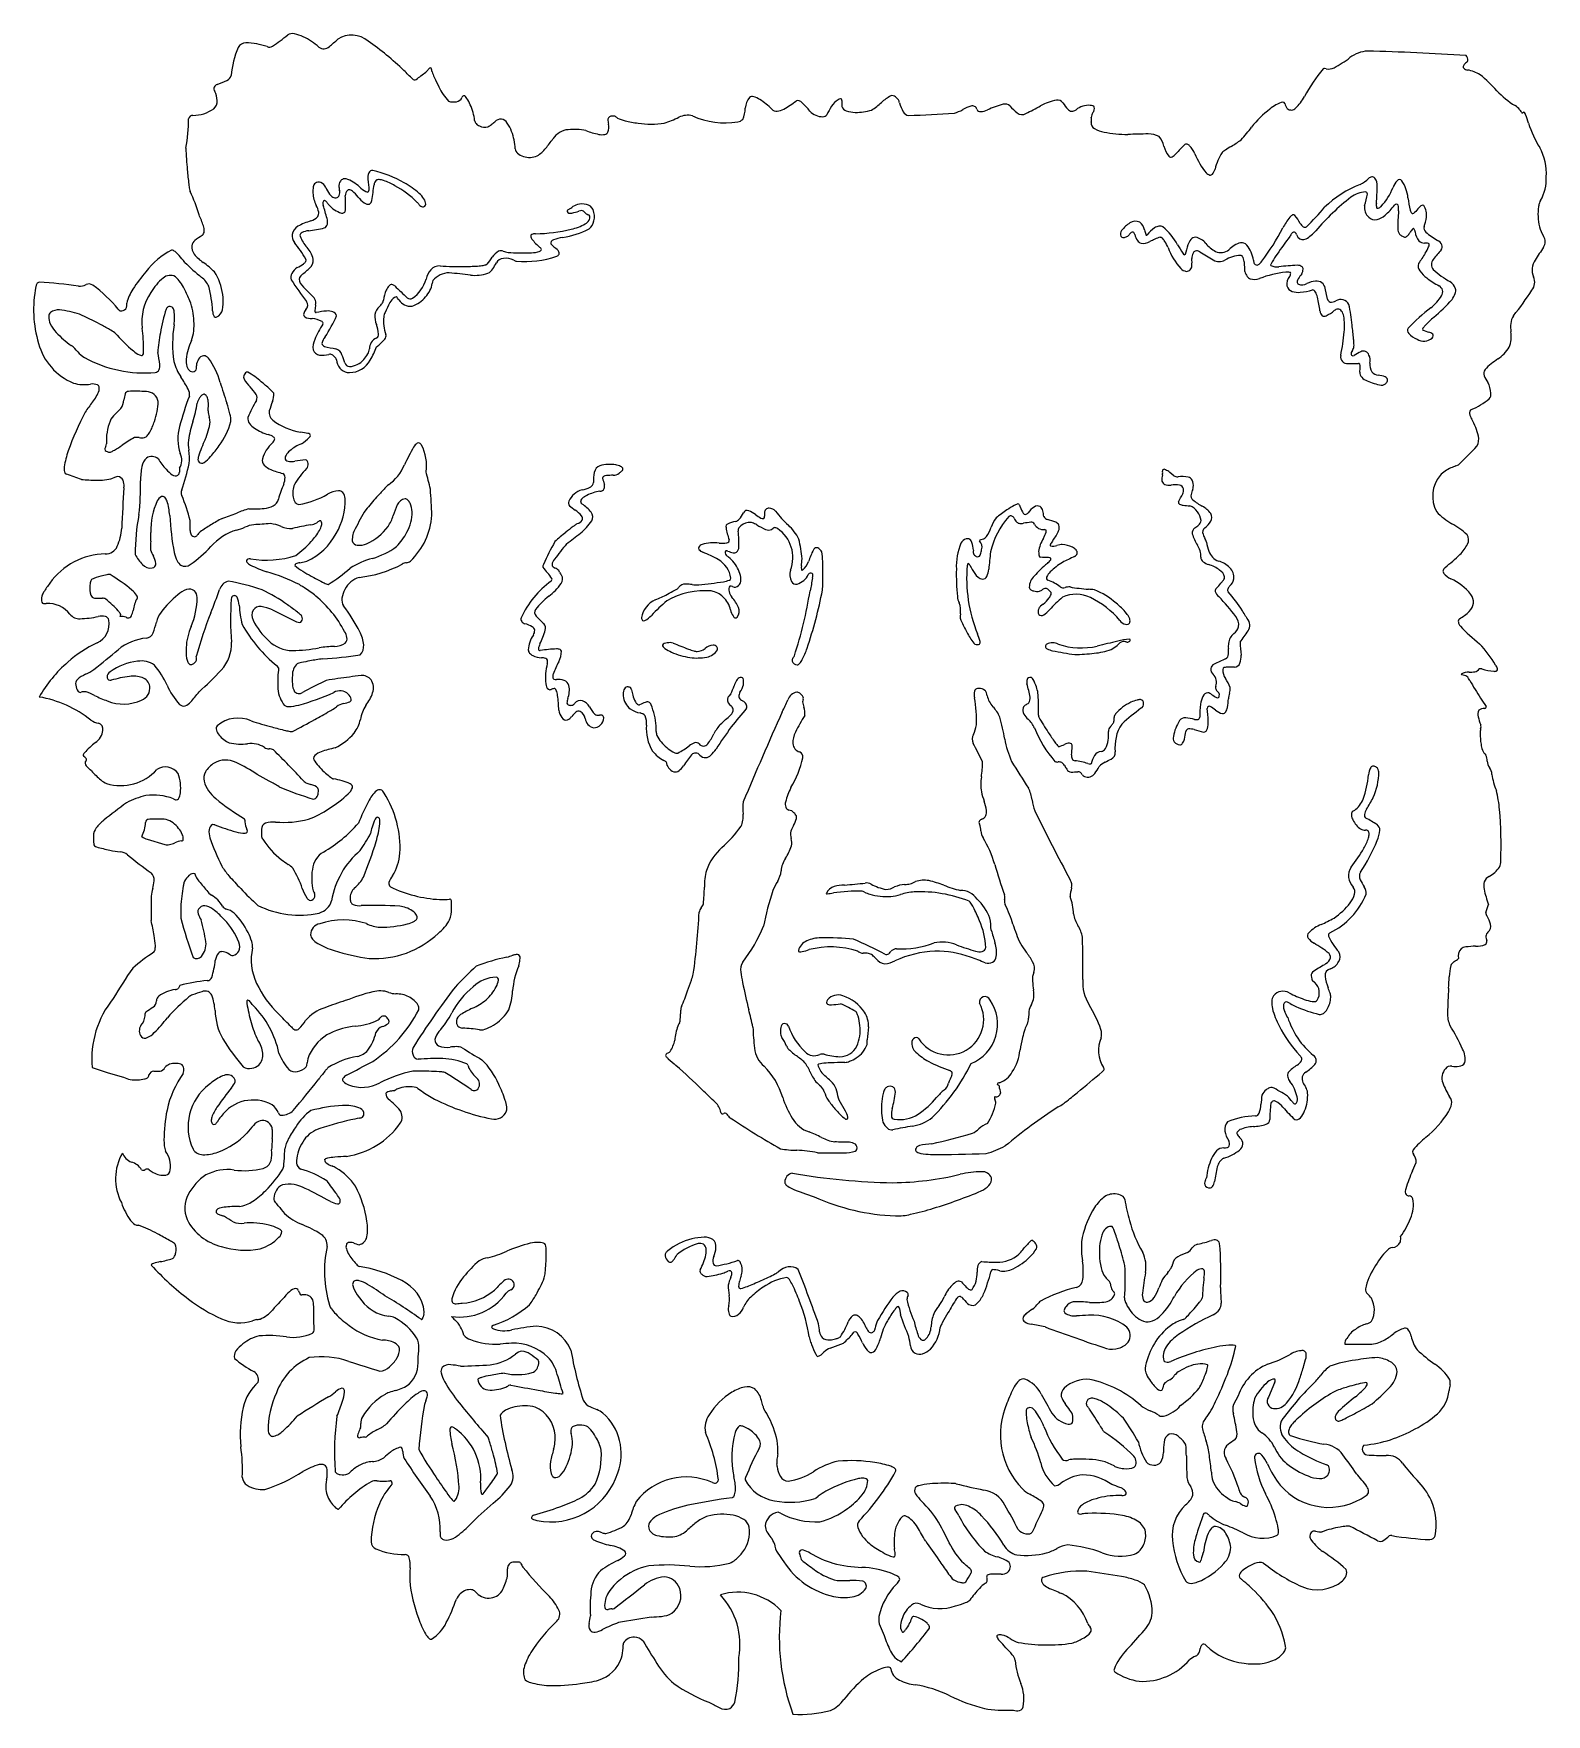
# Model space of a CAD drawing. Extents: x 0 to 13.2, y 0 to 14.7.
import ezdxf

# ---------------------------------------------------------------- set-up
doc = ezdxf.new("R2010")
doc.units = 0
doc.layers.add('WHITE', color=7, linetype='CONTINUOUS')

msp = doc.modelspace()

# ---------------------------------------------------------------- linework, layer by layer
at = {"layer": 'WHITE', "linetype": 'CONTINUOUS'}
for p, q in [((11.296773, 14.379919), (11.28053, 14.383828)), ((7.557059, 14.110286), (7.531997, 14.135374)), ((13.027907, 13.99958), (13.018957, 14.001835)), ((9.845905, 12.910901), (9.854544, 12.908425)), ((3.962288, 12.674216), (3.953425, 12.669171)), ((10.064324, 12.758234), (10.056558, 12.754039)), ((11.306658, 12.367286), (11.287284, 12.463297)), ((2.647176, 11.838292), (2.649034, 11.81817)), ((11.486988, 11.804377), (11.577911, 11.805574)), ((0.762159, 11.411224), (0.709282, 11.360223)), ((5.149511, 10.889787), (5.143264, 10.897517)), ((12.428343, 10.909858), (12.442836, 10.915755)), ((12.442836, 10.915755), (12.451044, 10.920201)), ((9.964108, 10.823523), (9.929859, 10.853375)), ((6.44771, 10.355669), (6.461866, 10.366101)), ((8.96702, 10.222237), (8.942282, 10.214775)), ((2.325686, 10.064942), (2.387043, 10.078239)), ((10.39741, 9.911303), (10.375289, 9.885547)), ((8.823498, 9.702566), (8.799242, 9.685103)), ((0.760356, 9.601783), (0.753858, 9.594378)), ((2.087029, 9.65261), (2.298202, 9.54717)), ((12.482552, 9.083802), (12.476785, 9.091652)), ((2.375621, 8.943886), (2.351178, 8.930268)), ((6.094073, 8.917432), (6.074255, 8.899135)), ((8.782142, 8.731547), (8.782706, 8.765321)), ((10.142167, 8.60689), (10.223599, 8.584115)), ((0.432065, 8.378437), (0.438815, 8.370618)), ((9.242577, 8.308387), (9.234523, 8.302715)), ((2.059776, 8.156823), (1.954759, 8.215075)), ((1.845688, 7.815747), (1.845889, 7.799125)), ((0.993003, 7.647496), (1.14787, 7.601939)), ((7.248474, 7.190777), (7.240176, 7.193086)), ((7.261745, 7.185042), (7.248474, 7.190777)), ((1.718281, 6.637711), (1.693903, 6.652092)), ((11.167261, 6.443503), (11.170899, 6.424729)), ((11.170899, 6.424729), (11.174461, 6.416275)), ((11.174461, 6.416275), (11.197075, 6.395617)), ((7.284664, 5.869301), (7.284868, 5.894899)), ((0.651611, 5.60653), (0.784199, 5.569934)), ((2.386761, 5.671573), (2.389756, 5.694046)), ((3.358723, 5.469422), (3.389046, 5.447905)), ((7.094485, 5.272749), (7.038625, 5.366421)), ((8.402161, 5.39887), (8.396618, 5.393344)), ((2.541938, 4.848525), (2.549581, 4.854944)), ((12.049508, 4.749869), (12.082796, 4.823353)), ((8.727246, 4.142928), (8.719962, 4.141756)), ((1.031647, 3.933048), (1.028467, 3.925309)), ((6.16324, 3.735403), (6.16876, 3.782214)), ((7.567394, 3.545894), (7.575085, 3.491296)), ((6.961944, 3.201561), (7.077432, 3.244453)), ((7.153651, 3.320823), (7.168976, 3.338797)), ((11.101204, 3.048148), (11.11588, 3.102437)), ((10.845568, 2.89816), (10.791156, 2.773311)), ((10.00813, 2.684082), (10.003181, 2.676802)), ((10.526469, 2.783001), (10.485238, 2.70855)), ((11.401513, 2.646716), (11.384071, 2.622214)), ((2.859866, 2.520439), (2.85986, 2.543462)), ((2.898899, 2.423127), (2.876179, 2.422525)), ((9.3608, 2.462452), (9.35388, 2.468892)), ((2.75805, 2.109211), (2.776157, 2.126248)), ((3.674365, 1.859175), (3.668737, 1.862191)), ((6.83898, 1.892474), (6.857246, 1.906177)), ((3.553192, 1.595139), (3.552392, 1.570218)), ((11.203602, 1.60059), (11.232344, 1.594882)), ((10.206638, 1.369566), (10.200189, 1.343571)), ((5.151052, 0.579043), (5.151954, 0.60843))]:
    msp.add_line(p, q, dxfattribs=at)
for centre, radius, start, end in [((2.262311, 14.608912), 0.07954, 77.59751, 121.691225), ((2.466097, 14.266248), 0.741956, 156.102927, 175.642398), ((1.856431, 14.530986), 0.077467, 90.760968, 152.454348), ((1.835196, 13.976221), 0.632548, 71.036241, 88.169403), ((2.061033, 14.621427), 0.051179, -113.342519, -59.168082), ((1.033923, 16.132919), 1.878541, -55.894182, -50.827173), ((2.223181, 14.391068), 0.300826, 63.71035, 79.230286), ((2.079022, 14.086721), 0.637566, 49.448183, 64.20911), ((2.536615, 14.626213), 0.069914, -128.047288, -46.482256), ((1.955833, 15.356587), 1.002806, -51.158834, -45.570349), ((2.778464, 14.442916), 0.231477, 51.265001, 121.409291), ((1.432505, 12.498495), 2.595773, 45.983625, 54.948132), ((10.885166, 15.301558), 1.029398, -62.228517, -53.089668), ((11.677496, 14.248822), 0.288193, 94.21819, 127.16746), ((10.990552, -9.397592), 23.943084, 86.342214, 88.406663), ((12.510541, 14.396731), 0.01686, 167.712899, 221.26514), ((12.549942, 14.385385), 0.057836, 140.373795, 165.035238), ((12.56434, 14.371469), 0.077815, 123.066302, 139.243225), ((12.490197, 14.462045), 0.044474, -11.108428, 51.225186), ((12.507291, 14.459721), 0.027272, -57.651472, -13.236686), ((0.832342, 16.229852), 2.13075, -68.753131, -66.280616), ((1.66537, 14.336821), 0.062548, -67.355835, -13.119991), ((-1.041139, 9.852846), 6.217498, 45.572254, 46.531632), ((3.329745, 14.310346), 0.025436, -136.917175, -58.458497), ((2.028281, 16.114189), 2.2497, -54.237951, -51.567447), ((3.387769, 14.410761), 0.070552, -56.529743, -30.329831), ((3.465138, 14.369595), 0.01738, 106.299482, 161.416895), ((3.466923, 14.376955), 0.011458, 45.429808, 125.554659), ((3.372302, 14.346327), 0.109746, 4.087614, 20.698809), ((3.804311, 14.455496), 0.338089, -162.556611, -153.884796), ((5.07782, 15.035093), 1.737177, -155.208957, -152.133962), ((12.384558, 13.455659), 1.449329, 140.335026, 151.937537), ((11.27756, 14.371445), 0.012735, 76.515205, 132.974175), ((11.313291, 14.495429), 0.116685, -98.138415, -63.799155), ((12.544717, 14.442897), 0.074002, -129.276404, -101.284252), ((12.492716, 14.103084), 0.269862, 56.65049, 82.008063), ((11.786183, 13.282149), 1.351186, 42.138229, 50.75077), ((1.516146, 14.098262), 0.088103, -49.141111, 2.963887), ((1.618031, 14.206291), 0.041982, 160.106454, 212.202293), ((1.628554, 14.191128), 0.058028, 114.492086, 149.503566), ((1.421236, 14.097484), 0.182973, 1.670432, 28.189575), ((3.965201, 14.417602), 0.465672, -155.315295, -136.740992), ((3.687239, 14.153828), 0.060765, -81.637992, -23.517021), ((3.76327, 14.124926), 0.020841, 92.990411, 167.093475), ((3.757736, 14.125378), 0.020841, 41.88065, 77.67991), ((3.69506, 14.063178), 0.10912, 32.951939, 44.22774), ((3.460622, 13.915171), 0.386364, 23.130902, 32.459138), ((6.375074, 14.030498), 0.155699, 140.136452, 177.421535), ((6.280012, 14.097799), 0.040667, 71.072789, 126.956107), ((6.2361, 13.938563), 0.205786, 57.579541, 73.889659), ((6.049094, 13.636533), 0.561014, 44.255356, 57.99497), ((6.678966, 14.078542), 0.025716, 66.399816, 120.969712), ((6.648547, 14.007932), 0.102599, 47.516907, 66.619535), ((7.109922, 13.970295), 0.160197, 119.311876, 148.891653), ((7.067854, 14.057464), 0.063875, 105.626665, 124.6957), ((7.051421, 14.106933), 0.01207, -14.103767, 93.672408), ((7.841593, 14.093184), 0.77854, 179.204623, 183.032312), ((7.641201, 13.846015), 0.333598, 116.89381, 134.016123), ((7.505473, 14.110446), 0.036399, 43.222599, 114.633486), ((7.411056, 14.038475), 0.162708, 15.72367, 26.19017), ((9.013207, 13.678556), 0.434603, 99.894366, 119.400551), ((8.947586, 14.048234), 0.059159, 36.125604, 98.806552), ((10.709929, 14.362), 0.454954, -45.479917, -29.571993), ((13.340645, 14.704603), 0.75594, -136.962236, -121.435296), ((1.390243, 13.938217), 0.03569, 87.248044, 171.919954), ((1.394879, 14.279728), 0.305876, -90.547561, -54.204867), ((3.669089, 14.213767), 0.123054, -110.463413, -77.331887), ((3.38803, 13.873563), 0.469567, 6.848875, 24.320346), ((5.05426, 13.931712), 0.036591, 83.905398, 164.532771), ((5.064168, 13.893105), 0.075232, 77.71992, 94.592451), ((4.790333, 13.5327), 0.521812, 53.277363, 56.258821), ((5.157402, 14.965395), 1.116882, -71.522803, -64.480642), ((5.714912, 13.798968), 0.175932, 75.624842, 115.715971), ((6.048364, 14.628927), 0.720385, -113.718816, -81.609695), ((5.932174, 14.052139), 0.28773, -23.223018, -2.915794), ((6.49139, 14.067141), 0.056277, -135.991254, -83.260031), ((6.477873, 14.174844), 0.164824, -82.988006, -61.878376), ((6.107782, 14.844073), 0.929556, -61.20254, -53.113308), ((6.233238, 13.573388), 0.70367, 38.530781, 46.474523), ((6.8959, 14.113669), 0.151593, -137.74295, -89.367891), ((6.898934, 14.003614), 0.041552, -91.877531, -35.647514), ((7.767973, 13.572853), 0.928957, 148.873245, 154.046862), ((7.115259, 14.063621), 0.052421, -167.19214, -104.805538), ((7.181235, 14.258931), 0.258479, -107.882791, -90.144617), ((7.195626, 14.414303), 0.414123, -92.081752, -71.974054), ((7.050231, 14.467299), 0.52388, -58.52332, -46.718121), ((7.939931, 14.193724), 0.388497, -163.374359, -151.007874), ((7.65279, 14.032827), 0.059374, -152.513647, -96.194505), ((7.374946, 24.123985), 10.153814, -88.468155, -86.208368), ((7.934097, 14.346366), 0.371357, -72.397643, -60.056158), ((8.279897, 13.74798), 0.319761, 106.044711, 120.115076), ((8.203979, 14.016), 0.041213, 15.708, 107.598411), ((8.273816, 14.039093), 0.032438, -158.411953, -83.469676), ((8.258288, 14.204962), 0.199026, -84.459153, -67.142698), ((8.733093, 13.131685), 0.974623, 105.50584, 114.069611), ((8.488956, 14.006199), 0.066687, 49.971814, 104.249542), ((8.966343, 14.430107), 0.572539, -139.36697, -130.505165), ((8.637531, 14.053514), 0.072829, -126.24621, -61.346332), ((2.950672, 24.929908), 12.346215, -62.390425, -61.721144), ((9.266864, 14.244959), 0.316076, -149.199219, -136.528303), ((9.081341, 14.067994), 0.059693, -137.283671, -101.250168), ((9.069076, 14.077892), 0.068446, -89.481448, -53.463415), ((9.221315, 13.883392), 0.178582, 85.711767, 128.631566), ((9.231646, 13.967508), 0.094016, 75.279337, 88.15759), ((9.068527, 13.935127), 0.175349, -6.952627, 6.939388), ((9.311228, 13.95484), 0.068652, 141.004062, 178.770579), ((9.251496, 14.039691), 0.019176, 20.543816, 77.838473), ((9.210766, 14.034892), 0.059808, -38.036906, 11.11394), ((11.385021, 13.283316), 0.945699, 127.936027, 141.5626), ((11.009573, 13.783377), 0.320683, 106.764758, 129.957704), ((10.918762, 14.073343), 0.017169, 17.044465, 95.639483), ((11.345749, 14.19079), 0.425684, -164.687847, -161.328195), ((10.991654, 14.071054), 0.051892, -161.406926, -134.272631), ((10.990328, 14.072301), 0.051892, -132.262515, -41.945041), ((12.876492, 13.942873), 0.136069, 35.57353, 59.086893), ((13.132556, 14.11123), 0.170572, -148.469768, -137.482515), ((13.008218, 14.008538), 0.012659, -96.285166, -31.973303), ((12.958207, 13.949975), 0.08555, 20.909254, 35.43949), ((11.382163, 13.351705), 1.771326, 18.193173, 20.792777), ((-0.025435, 13.948641), 1.380353, -10.909236, -0.224468), ((3.901339, 13.934143), 0.047315, -174.439697, -136.884273), ((3.932373, 13.96288), 0.089611, -137.034275, -114.290819), ((3.941286, 13.977088), 0.106252, -115.519885, -74.269925), ((3.933505, 13.971847), 0.1037, -69.340643, -49.24625), ((3.215808, 14.812464), 1.209017, -49.487519, -47.707306), ((4.086161, 13.861837), 0.079961, 89.01257, 135.24679), ((4.07082, 13.861674), 0.081839, 33.698319, 78.211786), ((3.89064, 13.730196), 0.304835, 19.771951, 35.468841), ((3.710891, 13.655392), 0.499383, 3.074296, 20.872178), ((4.686172, 13.674713), 0.174831, 94.389073, 147.440915), ((4.721608, 13.316664), 0.534601, 78.749675, 95.239055), ((5.09676, 14.562969), 0.771111, -110.563875, -101.840385), ((4.967183, 13.925523), 0.120706, -103.727635, -77.815492), ((4.981686, 13.849696), 0.043565, -75.410955, -29.877108), ((5.230598, 13.944393), 0.211624, -179.20875, -166.983607), ((4.907977, 13.87057), 0.119337, -20.901654, 12.66202), ((5.223113, 14.183436), 0.261979, -117.450314, -101.919702), ((5.426879, 14.997227), 1.100753, -103.548667, -97.539259), ((5.396614, 14.601181), 0.704502, -99.325515, -80.625128), ((6.13537, 14.003703), 0.089306, -78.300429, -46.722772), ((9.29816, 13.907351), 0.055958, 173.277089, 240.464928), ((9.399163, 14.07916), 0.255252, -120.249775, -100.105667), ((9.592413, 15.164051), 1.35722, -100.101141, -91.249817), ((9.792973, 8.089359), 5.722425, 90.516252, 92.305127), ((9.748915, 13.64022), 0.171496, 59.700769, 92.507055), ((8.875514, 15.245819), 2.240092, -41.539344, -37.852862), ((13.887399, 14.153818), 0.859346, -163.152074, -147.553252), ((3.98651, 13.774253), 2.657957, -178.12752, -174.038685), ((4.263565, 13.685027), 0.054084, -176.975901, -128.839103), ((4.263646, 13.850711), 0.268084, -59.062032, -37.635529), ((-1.915973, 18.665481), 8.101962, -37.913953, -37.184374), ((9.695215, 13.664139), 0.187285, 12.178508, 41.52117), ((10.079408, 13.747382), 0.205822, -167.732298, -140.888465), ((10.858119, 12.891274), 1.150452, 134.282205, 139.417408), ((10.075697, 13.688351), 0.033732, 36.584965, 128.104955), ((9.86384, 13.506003), 0.313179, 24.984023, 40.274053), ((10.514515, 13.508969), 0.19034, 121.576746, 132.008918), ((11.861774, 11.44363), 2.65619, 121.721684, 123.006792), ((9.861398, 14.714814), 1.178248, -59.174266, -54.103935), ((12.729181, 13.461273), 0.491018, -2.974613, 28.128724), ((4.321156, 13.752827), 0.143031, -129.776336, -106.815157), ((4.334376, 13.774927), 0.168127, -108.949193, -66.479848), ((9.938098, 13.634458), 0.024988, -137.395299, -61.478662), ((9.889723, 13.724004), 0.126766, -61.592661, -41.689273), ((10.821548, 13.926201), 0.732771, -156.863546, -141.62709), ((10.747776, 13.410728), 0.433021, 146.393545, 167.632265), ((6.052096, 13.927577), 4.728703, -174.790309, -173.254805), ((2.462285, 13.504013), 1.113991, -173.203076, -170.935245), ((2.501598, 13.338685), 0.05853, 132.580173, 170.766011), ((2.491313, 13.34528), 0.046817, 66.337004, 128.7704), ((2.456136, 13.290785), 0.111331, 28.652822, 61.004216), ((2.742943, 13.357288), 0.074893, 146.052833, 186.419883), ((2.728332, 13.36456), 0.05875, 113.106828, 143.978801), ((2.720483, 13.357966), 0.06251, 81.23615, 104.079589), ((2.636085, 13.132347), 0.302356, 45.544424, 71.902709), ((3.064146, 13.425544), 0.143155, 161.428075, 184.028646), ((7.437202, 13.800051), 4.532203, -175.132516, -173.898079), ((2.95824, 13.460597), 0.031604, 78.690762, 160.515821), ((-0.737796, 13.790634), 3.736626, -8.632231, -6.489064), ((2.749257, 12.537411), 0.978138, 59.95664, 77.291552), ((3.04007, 13.36113), 0.065576, 135.159968, 173.683829), ((3.014716, 13.368252), 0.044468, 83.857908, 118.393612), ((3.004903, 13.244145), 0.168949, 71.718635, 85.052205), ((2.868668, 12.855325), 0.580926, 60.124965, 70.989587), ((2.891127, 12.747605), 0.725369, 48.675392, 61.345005), ((10.299193, 13.523898), 0.074043, -134.749647, -105.865751), ((10.283704, 13.477051), 0.024835, -101.03578, -44.304753), ((10.207135, 13.538084), 0.122653, -39.7197, -16.389612), ((11.938255, 12.493683), 0.942687, 111.46746, 134.12713), ((11.46687, 13.62523), 0.283939, -63.568827, -45.27995), ((11.70576, 13.379646), 0.058735, 101.95492, 131.734007), ((11.694417, 13.400204), 0.036912, 41.497774, 91.277978), ((11.632104, 13.360639), 0.110415, -2.639502, 35.439256), ((12.107171, 13.244455), 0.248312, 140.217468, 156.155818), ((11.935766, 13.387052), 0.025346, 38.839689, 140.002401), ((11.709337, 13.227743), 0.302153, 4.964188, 35.440342), ((12.829503, 13.420754), 0.390325, -29.219236, 2.208044), ((1.455308, 13.340088), 0.093819, -172.906864, -160.064067), ((0.335861, 12.792789), 1.152832, 15.715036, 26.551029), ((2.638642, 13.310616), 0.198384, 169.115591, 184.417554), ((2.720869, 13.311763), 0.280504, -176.642589, -153.599529), ((2.544493, 13.212946), 0.016042, 97.940237, 180.162145), ((2.54241, 13.207029), 0.021806, 25.733912, 90.348889), ((2.889581, 13.495426), 0.368247, -155.747887, -145.429912), ((2.667851, 13.343839), 0.099659, -144.860168, -121.80649), ((2.637203, 13.295984), 0.042845, -120.704364, -69.798405), ((2.641949, 13.283344), 0.029343, -69.973253, -21.184453), ((2.825604, 13.353907), 0.157164, -178.179701, -166.428196), ((2.593234, 13.302698), 0.081761, -21.494013, -3.618201), ((2.624765, 13.302238), 0.050287, -5.36312, 17.101742), ((2.781181, 13.274147), 0.058052, 130.035773, 182.09069), ((1.887991, 13.197813), 0.838468, -3.556987, 5.07812), ((2.759458, 13.295437), 0.027932, 64.822536, 124.002035), ((2.728603, 13.231446), 0.098974, 43.979273, 64.417125), ((2.017976, 12.567358), 1.071589, 39.333309, 43.145831), ((3.015942, 13.402674), 0.230158, -137.291239, -118.886432), ((3.097737, 13.627495), 0.374796, -131.816609, -121.492093), ((2.91631, 13.332071), 0.028112, -120.716283, -81.769896), ((2.913244, 13.3203), 0.017548, -66.168196, -6.581128), ((2.906501, 13.240759), 0.051189, -54.379324, -12.364666), ((2.738063, 12.597625), 0.869568, 45.13616, 61.120831), ((3.200037, 13.104991), 0.253031, 33.420447, 47.768406), ((3.329889, 13.190173), 0.097734, 4.474681, 33.668265), ((12.828002, 11.571768), 2.139562, 127.9634, 139.343568), ((11.656543, 13.055712), 0.249214, 93.872946, 125.497462), ((10.609906, 13.487551), 1.064835, -16.465949, -10.887015), ((11.639947, 13.288583), 0.015776, -7.83401, 90.861225), ((9.970282, 13.378249), 1.772266, -5.547042, -0.733736), ((11.401099, 13.53081), 0.513794, -43.311967, -21.220832), ((13.241804, 13.420518), 1.242669, -172.293998, -167.168049), ((13.214902, 13.192953), 0.058225, 140.210073, 162.837719), ((0.289723, 12.588376), 1.266093, 19.36644, 24.083967), ((2.389478, 13.168181), 0.12211, -73.654862, -40.350928), ((2.328662, 13.102182), 0.16453, 9.159653, 31.047983), ((2.432864, 13.120505), 0.058758, -32.287045, 7.695399), ((2.605495, 13.206137), 0.07734, 174.982374, 194.394473), ((-0.639731, 12.17825), 3.326903, 15.619625, 17.648874), ((2.682678, 13.279049), 0.135879, -152.590084, -139.773744), ((2.439004, 13.041508), 0.129455, -8.326019, 14.544377), ((2.773925, 13.373604), 0.266941, -136.925472, -108.396071), ((2.69791, 13.145952), 0.026934, -107.784117, -0.338213), ((2.922617, 13.232914), 0.036437, -119.347519, -67.919813), ((2.926556, 12.853976), 0.55691, 37.204969, 40.270638), ((3.413492, 13.234061), 0.061313, -135.020276, -104.415817), ((3.401268, 13.200722), 0.02622, -96.659754, -6.403171), ((4.684129, 13.132229), 0.021826, 110.035264, 176.781669), ((4.679192, 13.137726), 0.017387, -165.77801, -99.172544), ((4.68974, 13.197761), 0.078341, -99.789394, -79.666186), ((4.579806, 13.345921), 0.216103, -63.375263, -55.419686), ((4.778742, 13.087137), 0.111165, 104.039918, 133.332394), ((4.624145, 13.554752), 0.441308, -79.602125, -71.244361), ((4.792178, 13.023907), 0.175781, 76.822373, 103.288691), ((4.791615, 13.069347), 0.072211, 90.402031, 110.742711), ((4.777775, 13.092903), 0.050448, 41.980511, 74.674777), ((4.88911, 13.202208), 0.105645, -134.337193, -113.628259), ((4.816736, 13.116333), 0.08024, 25.137852, 78.850851), ((4.842306, 13.088058), 0.017926, 16.000729, 75.588803), ((4.81555, 13.081494), 0.045467, -32.682972, 14.657557), ((4.727602, 13.088442), 0.17324, -12.424752, 20.962106), ((11.546139, 12.650597), 0.714783, 142.68509, 151.648887), ((11.033651, 13.039694), 0.071334, 116.357148, 141.710509), ((11.009559, 13.085623), 0.01952, 46.266266, 112.843983), ((10.492622, 12.699626), 0.664409, 29.848264, 37.027071), ((9.616696, 14.566841), 2.173279, -46.084965, -39.984292), ((11.736224, 13.167745), 0.10668, 170.295406, 230.74727), ((11.724208, 13.139131), 0.077422, -135.77962, -78.001405), ((11.835922, 13.192417), 0.102705, 171.872644, 193.899337), ((11.745959, 13.172717), 0.010931, -152.943094, -62.353423), ((11.695298, 13.231651), 0.174165, -75.024494, -48.760004), ((11.731347, 13.220079), 0.060345, -70.962669, -43.733425), ((11.352598, 13.615649), 0.688842, -48.38092, -38.294671), ((11.917802, 13.161463), 0.036738, 97.114476, 131.988797), ((11.912022, 13.185006), 0.012971, 18.174843, 84.55633), ((13.732868, 12.974266), 1.811818, 174.789005, 179.686819), ((11.786943, 13.152293), 0.142235, -5.434481, 14.977406), ((12.086384, 13.158295), 0.057874, -166.242157, -138.384174), ((12.052152, 13.129693), 0.013355, -132.575642, -80.589568), ((12.046503, 13.147493), 0.03195, -75.809555, -45.837736), ((13.813456, 11.606054), 2.312975, 137.553604, 138.96485), ((12.18807, 13.09129), 0.111207, 121.276762, 137.036176), ((12.139041, 13.174509), 0.014686, 48.240139, 126.363488), ((12.033773, 13.1064), 0.139597, -9.437107, 34.497364), ((11.819806, 13.122499), 0.353829, -19.946553, -6.326124), ((13.620147, 13.109603), 0.473524, 171.753103, 182.49097), ((13.473086, 13.087109), 0.326021, 179.663526, 211.045284), ((13.350528, 13.14745), 0.201268, 161.853577, 171.406192), ((1.437541, 12.963617), 0.05343, -47.901748, -2.473567), ((1.354627, 12.965655), 0.136364, -1.825707, 18.189858), ((2.372361, 12.927469), 0.113373, 176.95912, 214.123479), ((2.373566, 12.906936), 0.117457, 123.51182, 166.937712), ((2.569781, 12.52014), 0.55056, 105.371243, 118.305925), ((2.355214, 12.924844), 0.027501, 110.132298, 194.053598), ((2.428252, 12.756339), 0.211114, 96.605493, 113.004423), ((2.32798, 13.801364), 0.838761, -84.802209, -75.362707), ((2.523888, 13.030724), 0.043935, -68.577288, -10.441713), ((4.360442, 12.917898), 0.01667, 114.235256, 178.338716), ((4.384435, 12.859441), 0.079852, 88.628072, 112.716012), ((4.352081, 14.45295), 1.514067, -88.703206, -76.801917), ((4.519038, 13.631087), 0.730789, -81.834685, -62.723271), ((4.596981, 13.427116), 0.459433, -77.327448, -60.815725), ((4.767038, 13.116108), 0.10503, -59.078461, -34.285747), ((4.790141, 13.068807), 0.108092, -53.820136, -9.391447), ((9.544807, 12.938125), 0.047055, 141.975632, 205.520345), ((9.700321, 12.828057), 0.237536, 120.053933, 144.168845), ((9.526044, 12.970828), 0.062352, -70.287044, -40.508999), ((9.675006, 12.852692), 0.12783, 130.993707, 142.604259), ((9.630498, 12.9591), 0.089294, 66.264628, 123.387729), ((9.603138, 12.939748), 0.015249, 69.202955, 141.810537), ((9.589948, 12.92698), 0.032808, 9.947984, 55.454739), ((9.766415, 12.96877), 0.148608, -165.932322, -143.791462), ((9.591153, 12.949176), 0.11862, 11.502797, 50.602891), ((10.384771, 13.148853), 0.699878, -165.433425, -162.217212), ((9.725214, 12.934307), 0.006927, 173.391177, 326.695951), ((9.945637, 12.761631), 0.273103, 123.068495, 141.804625), ((9.855477, 12.89881), 0.108953, 101.255938, 122.697549), ((9.843966, 12.954945), 0.051651, 60.08782, 100.886377), ((9.526174, 12.590512), 0.534297, 28.183029, 49.984718), ((9.115241, 13.927356), 2.031071, -37.206451, -27.48358), ((11.237412, 12.758005), 0.304216, 142.699395, 148.915631), ((11.015631, 12.928715), 0.024387, 85.000459, 145.980323), ((11.009214, 12.926194), 0.028142, 15.776946, 72.330471), ((11.1127, 12.958156), 0.080179, -162.350314, -142.259809), ((11.16531, 13.089514), 0.113144, -148.446018, -128.03927), ((11.109301, 13.017945), 0.022264, -128.010844, -48.470027), ((10.942233, 13.190687), 0.3458, -59.152062, -40.580468), ((12.000585, 12.984479), 0.079509, -179.777097, -142.743306), ((12.035183, 13.038139), 0.141219, -133.877683, -121.194063), ((11.976901, 12.953845), 0.044311, -75.679261, -35.934586), ((11.821036, 13.073812), 0.240983, -37.281554, -29.84946), ((12.131403, 12.895099), 0.11716, 132.075002, 149.892635), ((12.058721, 12.976489), 0.008065, 32.006294, 136.269219), ((11.985876, 12.940139), 0.089442, 9.656547, 27.013108), ((12.214201, 12.966802), 0.140635, -175.244183, -140.338133), ((12.1961, 12.987659), 0.04592, 162.074002, 227.814444), ((12.737164, 13.675252), 0.920762, -128.397724, -120.481474), ((1.516275, 12.203899), 0.669854, 117.776472, 142.961047), ((1.200689, 12.742349), 0.054325, 48.848828, 86.392383), ((1.068143, 12.573217), 0.269145, 40.94457, 51.296258), ((1.502023, 12.828073), 0.119597, 176.97691, 214.142028), ((1.455304, 12.822912), 0.07361, 128.975426, 171.036832), ((1.889091, 12.244435), 0.796618, 121.457644, 127.060353), ((1.148587, 11.973331), 1.438673, 31.170888, 38.243136), ((2.610158, 13.024707), 0.301101, -159.277765, -137.092131), ((2.233375, 12.673436), 0.214028, 12.183856, 43.112922), ((4.137078, 12.654034), 0.152413, 119.123399, 147.859719), ((4.083536, 12.737954), 0.053375, 67.224454, 112.744886), ((4.16388, 12.934591), 0.159046, -112.039467, -96.152003), ((4.325183, 13.175702), 0.403655, -89.131475, -78.509414), ((4.393335, 12.923902), 0.049863, -173.643732, -142.177006), ((4.764235, 13.219683), 0.524257, -141.499974, -130.414926), ((4.387363, 12.861198), 0.083085, -77.324868, -60.218657), ((4.393449, 12.781791), 0.049553, 24.349189, 51.42149), ((4.418609, 12.807035), 0.020557, -60.824457, -13.541913), ((4.541989, 12.858913), 0.022626, 147.736233, 201.783045), ((4.659434, 12.967566), 0.181302, -139.789011, -125.140425), ((4.560965, 12.84092), 0.048544, 112.175526, 141.723028), ((4.70252, 12.456828), 0.457866, 100.023019, 110.437237), ((4.470743, 12.706336), 0.14098, 32.141555, 53.257843), ((4.567429, 12.769149), 0.025755, -18.357969, 28.248381), ((9.521306, 12.926982), 0.021046, -154.290691, -98.253968), ((9.520367, 12.968472), 0.062352, -91.913666, -64.636766), ((9.700342, 12.916507), 0.064499, -146.580708, -110.677071), ((9.694249, 12.979975), 0.124932, -97.673411, -61.115535), ((10.084799, 12.246284), 0.706248, 109.770725, 117.875019), ((9.824687, 12.862063), 0.055144, 43.621425, 57.218742), ((9.721301, 12.766843), 0.195692, 32.647322, 42.920399), ((9.68057, 12.732927), 0.248372, 20.052802, 34.166387), ((10.400814, 12.991753), 0.51697, -160.371243, -136.543518), ((11.585098, 13.777212), 1.842465, -149.527592, -146.871937), ((10.57988, 12.664693), 0.523973, 160.281267, 169.716283), ((10.242221, 12.785637), 0.165308, 141.227983, 160.255138), ((10.152683, 12.858153), 0.050091, 88.709997, 141.761317), ((10.166068, 12.755368), 0.03603, 113.285677, 157.377735), ((10.163155, 12.734668), 0.054976, 60.363656, 101.893402), ((10.12821, 12.761705), 0.148747, 38.555666, 80.089338), ((11.478248, 14.774821), 2.372393, -122.879455, -119.514464), ((10.460951, 13.029421), 0.278325, -141.039707, -118.650593), ((10.37541, 12.884193), 0.11, -115.818136, -50.601281), ((10.622926, 12.622036), 0.250919, 107.370449, 135.087581), ((10.554772, 12.802178), 0.059717, 38.813886, 96.496988), ((10.410055, 12.674478), 0.252673, 7.674938, 40.80864), ((18.848374, 7.196186), 9.72965, 144.000435, 145.107747), ((11.094306, 12.946911), 0.058797, -139.952796, -64.578363), ((11.983875, 12.949981), 0.039273, -123.777966, -84.175707), ((12.153541, 12.928734), 0.070273, -132.64214, -89.436944), ((12.159891, 12.705457), 0.153112, 78.386681, 92.118257), ((11.818926, 12.98878), 0.406661, -32.659477, -23.768816), ((12.185671, 12.846184), 0.010535, -7.688367, 61.404151), ((12.131435, 12.850499), 0.064929, -23.242692, -5.057868), ((12.997734, 12.15328), 0.950186, 137.245798, 143.764849), ((12.208465, 12.783344), 0.116109, 31.336736, 57.93891), ((12.269225, 12.826815), 0.041971, -42.763014, 23.764843), ((21.523651, 7.372923), 9.952818, 146.81192, 147.572805), ((13.126556, 12.869574), 0.08341, -35.62738, 36.31735), ((-0.786862, 11.006819), 2.697013, 38.60514, 40.254794), ((2.866181, 14.263096), 2.205485, -134.484658, -129.367368), ((1.671643, 12.974552), 0.343182, -141.507161, -123.595928), ((1.082924, 12.117542), 0.696618, 44.43739, 55.074133), ((2.379063, 12.523332), 0.141565, 121.846942, 150.475893), ((2.057082, 13.099962), 0.519066, -61.549236, -54.480262), ((-12.773936, 29.742539), 22.871723, -48.653449, -48.410102), ((2.311822, 12.742158), 0.079846, -54.091879, -34.081272), ((2.36067, 12.709104), 0.020865, -34.070108, 25.166461), ((2.349084, 12.709456), 0.093945, -51.015949, 5.589662), ((3.543646, 12.564927), 0.0938, 84.915414, 140.232428), ((3.731967, 15.69018), 3.037161, -93.397819, -89.288273), ((3.759765, 14.327068), 1.673844, -89.660126, -85.38528), ((3.860477, 13.056127), 0.398925, -85.116976, -78.701479), ((3.916489, 12.770156), 0.107528, -78.11474, -69.909504), ((3.602111, 12.992319), 0.480538, -41.450456, -32.35998), ((1.481114, 14.218261), 2.987489, -32.070088, -30.901333), ((4.111148, 12.649849), 0.074856, 94.60828, 152.853685), ((4.121082, 12.553349), 0.171855, 64.072362, 95.32492), ((4.295194, 15.14505), 2.373232, -93.584088, -89.128252), ((4.234162, 12.771526), 0.074073, -120.808777, -101.263595), ((4.285734, 13.618058), 0.921548, -94.109467, -71.868914), ((4.555484, 12.779203), 0.040671, -65.248325, -26.527787), ((10.084029, 12.688972), 0.078786, -137.927378, -98.031006), ((10.100819, 12.807903), 0.069717, -147.342002, -129.410451), ((10.073775, 12.659559), 0.048606, -90.8879, 1.238158), ((10.270228, 12.711901), 0.148896, 157.355848, 175.468407), ((9.704361, 12.688346), 0.418928, -3.79617, 4.836282), ((10.361477, 12.798331), 0.102236, -120.554129, -60.921539), ((10.55557, 12.474552), 0.275337, 91.803562, 121.632672), ((10.548043, 12.731656), 0.018132, 47.916352, 93.59971), ((10.531979, 12.71527), 0.04107, 22.924786, 46.604955), ((10.410353, 12.669054), 0.17116, 6.03609, 21.314301), ((8.836462, 12.518369), 1.752241, 3.003266, 5.52427), ((10.737811, 12.711788), 0.077429, -177.361214, -155.453672), ((10.690113, 12.692716), 0.026235, -150.056959, -101.079983), ((10.691562, 12.69239), 0.026235, -104.323872, -46.788995), ((10.611942, 12.784823), 0.148212, -48.822075, -35.294095), ((10.822166, 12.665489), 0.011778, 147.804455, 200.32543), ((10.865444, 12.78112), 0.131471, -114.405517, -82.324397), ((10.986501, 12.595935), 0.190082, 148.999086, 156.488896), ((11.898402, 12.04316), 1.256441, 145.107857, 148.810286), ((11.182872, 9.906756), 2.760408, 92.909409, 96.236455), ((11.043611, 12.586444), 0.077166, 57.630795, 90.630459), ((11.066683, 12.63026), 0.028089, -3.552397, 49.502898), ((12.171138, 12.657629), 0.071471, 162.624815, 217.51661), ((18.926302, 8.335565), 8.088486, 146.759318, 147.521281), ((12.282759, 12.670551), 0.067944, 139.212473, 220.280896), ((13.240206, 12.624044), 0.145496, 143.837745, 205.25063), ((0.087133, 12.467125), 0.068301, 148.736431, 170.53444), ((0.051472, 12.489634), 0.026147, 96.804118, 150.343454), ((-0.130517, 9.061073), 3.459152, 81.309549, 87.035598), ((0.394084, 12.629207), 0.148708, -90.746568, -64.544756), ((0.483189, 12.441987), 0.058634, 54.294135, 115.441455), ((-0.168128, 11.542249), 1.169373, 39.080625, 54.109136), ((2.005213, 11.725468), 1.351153, 139.253084, 147.290585), ((1.414574, 12.201384), 0.449927, 128.790254, 149.981666), ((1.193973, 12.485654), 0.090363, 60.435542, 132.686906), ((1.011022, 12.314362), 0.337962, 24.880169, 47.680653), ((1.345052, 12.394182), 0.20442, 24.87173, 53.284214), ((1.198946, 12.354255), 0.456566, 6.869261, 33.351816), ((2.305037, 12.560817), 0.058806, 146.710198, 204.33777), ((4.360771, 13.898603), 2.510838, -147.148953, -141.862544), ((2.368246, 12.53744), 0.047758, 133.461966, 217.503942), ((2.641579, 12.727269), 0.380496, -144.878351, -131.306795), ((3.133402, 12.459699), 0.036447, 93.180706, 141.393676), ((3.120113, 12.446576), 0.050779, 45.707862, 77.180143), ((3.13749, 12.626869), 0.304396, -55.450219, -15.992295), ((3.266534, 12.538583), 0.219148, -43.594064, -8.52655), ((3.622716, 12.497015), 0.198025, 139.763197, 166.570612), ((3.566288, 12.499882), 0.083259, 159.015249, 175.72388), ((3.632042, 12.41295), 0.184986, 90.270459, 140.867202), ((1.383023, -9.458739), 22.17095, 83.696003, 84.180174), ((3.857264, 12.936005), 0.360061, -96.344768, -71.764498), ((3.929035, 12.68313), 0.098042, -65.343305, -31.409798), ((10.703244, 12.633063), 0.119167, -168.92613, -146.124534), ((10.653819, 12.602018), 0.060854, -144.454164, -110.547113), ((10.667655, 12.69188), 0.151004, -103.477896, -72.089098), ((11.050456, 11.667567), 0.942679, 96.55482, 110.904651), ((10.95299, 12.483072), 0.121436, 78.150683, 94.792062), ((11.057119, 12.498063), 0.105203, 140.006528, 188.192263), ((10.912008, 12.603728), 0.074899, -30.532928, -5.972146), ((10.976568, 12.590841), 0.011163, 27.154534, 83.01621), ((11.06175, 12.517896), 0.019693, 177.448824, 249.607931), ((11.10535, 12.511501), 0.063689, 147.781253, 173.444698), ((11.6208, 12.178868), 0.677147, 142.702764, 147.222792), ((11.086343, 12.576106), 0.08287, -112.306909, -61.483165), ((10.997355, 12.637999), 0.097823, -29.934308, -5.561017), ((11.221118, 12.320959), 0.205693, 94.988212, 117.573236), ((11.211716, 12.449532), 0.076811, 10.323386, 96.340829), ((12.345035, 12.780879), 0.284577, -144.123077, -126.856255), ((12.680834, 13.224148), 0.840676, -127.047745, -118.304505), ((12.754551, 13.199946), 0.776455, -132.405984, -119.019654), ((12.31532, 12.422212), 0.11691, 18.204394, 57.645588), ((13.000961, 12.516349), 0.116923, -37.195473, 22.970323), ((1.035042, 12.277064), 1.035042, 168.785742, 196.591809), ((1.15773, 12.256316), 0.351384, 145.448713, 167.344083), ((1.399788, 12.168757), 0.454846, 145.486549, 186.925509), ((-0.482986, 11.567633), 2.00807, 23.052159, 26.27449), ((0.87201, 12.161703), 0.528897, 1.476686, 21.312312), ((0.482353, 12.205287), 1.083602, 3.195823, 14.694458), ((1.247712, 12.344495), 0.409612, -6.727129, 9.041043), ((2.34276, 12.315949), 0.053778, -46.557508, 36.629), ((2.001732, 12.00802), 0.58218, 38.331682, 48.115085), ((2.385865, 12.334474), 0.080387, -11.684738, 25.511294), ((3.000777, 12.365499), 0.057024, -38.753663, -6.05046), ((3.34847, 12.323807), 0.293167, 155.213043, 173.009125), ((3.216744, 12.386655), 0.147239, 139.417489, 155.926295), ((3.21729, 12.279637), 0.119542, 121.543786, 150.992131), ((3.168124, 12.36953), 0.017958, 85.154631, 138.131039), ((22.329237, 32.829498), 27.957333, -133.300033, -132.990063), ((3.064421, 12.274236), 0.15454, 34.446955, 47.089424), ((3.292877, 12.426221), 0.119888, -147.412196, -83.289935), ((3.290448, 12.409957), 0.039107, -128.829832, -59.799389), ((3.238599, 12.535171), 0.238022, -73.328152, -38.355068), ((11.021163, 12.503516), 0.071173, -163.307237, -107.485944), ((11.053244, 12.596203), 0.169238, -108.416511, -84.366673), ((10.998241, 13.103226), 0.679231, -83.947639, -74.738593), ((11.178107, 12.427163), 0.020814, 52.656572, 92.966661), ((11.161401, 12.406731), 0.0472, 30.008379, 51.578909), ((11.033552, 12.33947), 0.191635, 13.399211, 28.305151), ((10.080185, 12.11474), 1.17113, 7.419199, 13.285922), ((11.341668, 12.37747), 0.036462, -163.780846, -108.936334), ((11.338669, 12.424496), 0.081992, -96.184518, -59.523877), ((11.420694, 12.278558), 0.08545, 30.926182, 118.246843), ((11.939874, 12.624181), 0.428444, -50.794125, -31.845246), ((11.261354, 13.366494), 1.513219, -49.882571, -41.448019), ((12.255162, 12.431526), 0.059025, -34.465352, 62.713817), ((12.238947, 12.481992), 0.195615, -36.792729, -19.317544), ((12.346027, 12.443397), 0.081803, -18.617544, 10.807199), ((10.403921, 14.215594), 3.220203, -38.229063, -33.341832), ((0.176703, 12.216954), 0.044786, 128.692522, 180.445699), ((0.286795, 12.21618), 0.154877, 179.84281, 204.2621), ((0.225252, 12.141568), 0.134293, 89.919449, 124.749746), ((-0.013943, 10.812142), 1.483164, 73.757755, 80.711808), ((-0.916598, 9.309687), 3.209321, 62.221832, 65.762406), ((0.775603, 12.307197), 0.045455, -142.360163, -114.691724), ((0.762289, 12.324996), 0.059371, -95.484376, -44.336362), ((0.768022, 12.310181), 0.045397, -35.98868, -3.471267), ((0.170142, 12.358899), 0.645249, -4.57496, -2.27342), ((2.251395, 11.899767), 1.156883, 160.759133, 171.30529), ((1.191618, 12.270451), 0.034156, 121.235962, 161.999226), ((1.189159, 12.264722), 0.038118, 1.691518, 113.586822), ((0.750911, 12.205265), 0.480185, -7.37069, 7.248019), ((1.678801, 12.267109), 0.11454, -179.293408, -153.097546), ((1.589238, 12.228497), 0.018246, -133.595033, -68.613416), ((1.578104, 12.278154), 0.068979, -75.0568, -54.002233), ((1.540435, 12.30591), 0.114455, -46.894511, -4.709801), ((2.385905, 12.235014), 0.02693, 163.278178, 235.670707), ((2.44791, 12.215002), 0.092081, 137.759503, 162.453544), ((2.430488, 12.322055), 0.124558, -118.676422, -88.625014), ((2.423098, 12.002306), 0.195503, 60.191287, 86.956676), ((2.491223, 12.266981), 0.033611, 173.787508, 200.410733), ((3.952209, 12.081997), 1.506257, 170.978202, 172.806242), ((2.468378, 12.259817), 0.009784, -152.231412, -79.958278), ((2.614233, 11.61232), 0.653948, 94.743582, 102.734181), ((1.579625, 12.688162), 1.165538, -33.926782, -23.557735), ((2.571203, 12.117595), 0.14685, 72.294848, 94.315161), ((2.6012, 12.211788), 0.047995, 12.68595, 72.211563), ((3.218523, 12.226243), 0.236687, 178.097161, 199.718438), ((3.09865, 12.214167), 0.118375, 130.491529, 170.304642), ((2.820615, 12.512013), 0.28924, -45.931774, -39.047168), ((3.374537, 12.173985), 0.317646, 172.848203, 201.486992), ((3.176194, 12.196813), 0.118021, 152.926722, 171.85655), ((11.778856, 8.140143), 9.629133, 154.1566, 154.730932), ((11.340685, 12.279968), 0.100158, -171.963634, -155.428017), ((11.2834, 12.25399), 0.037259, -155.126578, -125.08916), ((11.279491, 12.256391), 0.037259, -118.030364, -64.24362), ((11.093728, 12.621128), 0.446569, -63.112834, -52.305243), ((11.408796, 12.215516), 0.067046, 101.626437, 128.800341), ((11.394029, 12.235544), 0.045659, 37.152921, 88.424916), ((11.337734, 12.197048), 0.113827, 10.726844, 35.483135), ((10.939495, 12.134646), 0.516879, -5.738584, 9.306585), ((9.866579, 11.974426), 1.664218, 5.73656, 12.071722), ((13.243049, 10.930846), 1.70851, 127.174258, 136.153525), ((13.112173, 11.210871), 1.328089, 131.25554, 135.715522), ((13.038166, 12.145682), 0.130051, 143.570338, 175.681323), ((0.425978, 12.292048), 0.313171, -153.546474, -136.761453), ((0.796284, 12.629415), 0.814089, -137.317389, -125.034132), ((-0.533929, 10.011367), 2.410189, 60.191302, 62.496463), ((0.518023, 11.832895), 0.306822, 51.393311, 61.550171), ((2.120803, 13.364923), 1.913583, -137.521735, -130.730461), ((0.248677, 11.991986), 0.710129, 2.448511, 9.886397), ((2.571785, 11.795845), 1.49029, 169.217413, 175.947296), ((2.350013, 11.973971), 1.135634, 171.40638, 187.671895), ((0.967369, 12.141168), 0.434706, -18.126409, 4.50766), ((3.342191, 11.639289), 0.961629, 147.877222, 157.022249), ((2.512804, 12.157335), 0.01641, -24.150165, 62.884344), ((2.97991, 12.059763), 0.035163, -64.756851, 5.094573), ((2.643289, 12.021303), 0.373964, 6.384065, 19.540633), ((3.038833, 12.046974), 0.041526, -42.229039, 14.875251), ((9.457283, 12.27281), 2.005507, -11.436814, -5.431918), ((7.251814, 11.622183), 4.302021, 5.297993, 6.923585), ((12.048087, 12.09517), 0.041878, 152.698257, 221.401075), ((12.217417, 12.281809), 0.293661, -133.124579, -115.780483), ((12.152102, 12.1043), 0.013543, 140.249776, 207.914743), ((12.285978, 12.441757), 0.373453, -112.987179, -104.284583), ((12.273415, 12.030209), 0.155561, 136.050958, 147.862807), ((12.173523, 12.00625), 0.076351, 45.764882, 74.573707), ((12.192334, 12.054222), 0.039313, -42.017423, -11.135323), ((12.212126, 12.048981), 0.018928, -7.137408, 39.239607), ((12.659243, 12.040666), 0.253745, -21.411553, 9.217331), ((13.345749, 12.125619), 0.438282, 176.094007, 185.802283), ((0.549184, 12.118173), 0.524217, -164.888044, -112.664414), ((0.115188, 11.684756), 0.350738, 39.433298, 52.450496), ((0.567574, 12.061726), 0.238142, -139.649447, -120.819823), ((1.042481, 12.116253), 0.263761, -130.213521, -116.496469), ((0.912856, 11.900401), 0.04737, -25.613027, -0.078863), ((-0.135002, 11.94278), 1.09605, -2.219303, 4.16182), ((-1.130982, 11.471967), 2.257383, 8.289057, 10.960546), ((1.836865, 11.78486), 0.507086, 154.15427, 173.316322), ((2.593961, 11.948072), 0.152425, 154.086705, 188.970968), ((2.508526, 11.948078), 0.069329, -159.945421, -99.426939), ((2.63568, 11.960708), 0.117601, 139.14463, 169.878546), ((2.549294, 11.983186), 0.029441, -176.473949, -106.026452), ((2.816984, 13.0341), 1.1139, -104.336405, -99.026953), ((2.617722, 11.857244), 0.080566, 17.011919, 72.301597), ((2.826809, 11.943702), 0.108913, -29.892112, -5.95507), ((3.041577, 11.932292), 0.106443, 116.006159, 179.940677), ((2.215448, 12.251812), 0.837756, -29.872268, -21.026848), ((2.655211, 12.387504), 0.554482, -51.890328, -41.642045), ((11.533517, 11.890852), 0.020776, 149.479617, 220.915462), ((11.594432, 11.869881), 0.084883, 143.703821, 158.200274), ((11.414206, 11.980079), 0.126871, -28.198889, -11.596425), ((10.330966, 11.908604), 1.209576, 3.209559, 5.256202), ((11.413911, 11.966355), 0.125132, -5.401571, 4.570489), ((11.792958, 11.514301), 0.439561, 116.430462, 124.84295), ((11.621276, 11.86231), 0.051522, 19.453449, 117.726977), ((12.148289, 12.114424), 0.113363, -121.121527, -49.745608), ((12.607057, 12.129291), 0.340646, -56.485052, -32.147497), ((0.971931, 12.81797), 1.095498, -118.716921, -85.206924), ((0.946467, 11.926964), 0.05154, -114.852325, -93.805507), ((0.943974, 11.892966), 0.017453, -93.045205, -48.356549), ((1.055426, 11.772201), 0.046597, -80.061631, -25.614122), ((1.007038, 11.785764), 0.096485, -20.448073, 6.930748), ((1.704011, 11.963769), 0.499883, -163.568009, -146.633023), ((1.507442, 11.826889), 0.175043, 174.429801, 195.483913), ((1.40814, 11.799948), 0.072155, -164.081476, -122.896496), ((1.390805, 11.763608), 0.031359, -47.197842, -3.233112), ((0.885302, 11.79505), 0.537839, -3.540082, -0.902896), ((1.544151, 11.780231), 0.121242, 148.465552, 177.000864), ((1.493565, 11.81362), 0.060697, 97.324444, 150.355159), ((1.481352, 11.813903), 0.060086, 38.635592, 85.729761), ((1.067931, 11.500749), 0.578702, 13.961585, 37.297797), ((2.526728, 12.065889), 0.188535, -99.019804, -73.17896), ((2.589663, 11.852836), 0.033644, 57.037855, 104.415616), ((2.550807, 11.787991), 0.109225, 43.584415, 58.44389), ((2.594139, 11.820148), 0.056054, 18.885582, 50.326625), ((2.761188, 11.840877), 0.11443, -168.554643, -89.76688), ((-12.360518, 6.515696), 15.982678, 19.350057, 19.614099), ((2.763645, 11.824174), 0.046129, -163.895179, -92.680381), ((2.746815, 11.961262), 0.183753, -85.420004, -41.458257), ((2.761222, 11.931483), 0.205035, -89.87939, -28.213186), ((2.718588, 12.000295), 0.230992, -44.079621, -28.684296), ((11.480883, 11.863195), 0.059134, 168.34189, 275.925457), ((11.532052, 11.900639), 0.027385, -121.320441, -69.091614), ((11.577841, 11.787532), 0.018042, 43.866413, 89.777408), ((11.115111, 11.800561), 0.479034, -8.556022, -2.919346), ((11.545443, 11.782861), 0.048545, -7.929776, 20.718106), ((11.56252, 11.830438), 0.118005, -10.512078, 24.551161), ((11.787577, 11.794365), 0.109998, 172.402097, 213.558567), ((12.732324, 11.718279), 0.059436, 144.604052, 200.898052), ((13.168714, 11.283092), 0.674986, 123.603609, 135.914016), ((0.441651, 11.953207), 0.332472, -106.506768, -80.174696), ((0.513669, 11.491603), 0.134876, 71.292023, 96.506213), ((0.544047, 11.592865), 0.029455, 17.848507, 64.065568), ((-0.17421, 10.737226), 1.743361, 28.977667, 33.082539), ((1.389669, 11.770091), 0.03706, -123.989271, -52.727128), ((13.107066, 15.304261), 12.048142, -162.295736, -161.393653), ((1.876854, 11.689401), 0.041906, 97.225882, 211.602136), ((2.10311, 11.813589), 0.299959, -150.841705, -134.7937), ((1.44352, 11.016877), 0.83257, 48.988933, 59.059559), ((0.63901, 9.98284), 2.141953, 48.311002, 50.901096), ((11.650343, 11.72835), 0.061536, 179.122842, 225.021731), ((11.716587, 11.797758), 0.157473, -134.177584, -113.333927), ((11.887785, 12.208848), 0.602776, -112.798507, -100.650769), ((11.757778, 11.782576), 0.07893, -141.609592, -95.959683), ((11.72011, 11.458077), 0.247755, 68.098645, 83.167751), ((11.782793, 11.656322), 0.040379, -99.141016, -61.12753), ((11.774388, 11.675329), 0.061109, -62.83224, -35.410517), ((11.801441, 11.659826), 0.03023, -41.181427, 68.491911), ((12.838563, 11.750359), 0.170314, -161.769283, -139.927146), ((12.505999, 11.530371), 0.23038, 3.853652, 28.61855), ((1.463019, 10.710737), 1.213598, 141.359634, 146.538085), ((0.257455, 11.681806), 0.334458, -39.615613, -19.729922), ((0.50568, 11.585005), 0.068519, -13.596486, 14.268836), ((0.636829, 11.499137), 0.15309, -35.047867, -4.695242), ((1.115989, 11.445022), 0.329221, 163.297491, 172.743559), ((0.82915, 11.532959), 0.029265, 91.618297, 166.802078), ((0.887056, 10.332316), 1.231298, 85.360648, 92.734041), ((0.987002, 11.456407), 0.103174, 9.810567, 90.196715), ((0.484275, 11.498615), 0.604894, -19.354547, -2.333404), ((3.971077, 10.535053), 2.789852, 159.310585, 165.06705), ((1.275259, 11.537729), 0.087555, -11.206791, 30.243946), ((0.561896, 11.578096), 0.875822, -18.725434, -7.85537), ((1.538605, 11.437658), 0.111058, 142.786809, 169.238541), ((1.560324, 11.435229), 0.130307, 134.164202, 147.718127), ((1.487704, 11.512898), 0.02408, 76.913411, 138.97554), ((1.474917, 11.495122), 0.045084, 24.162442, 66.137882), ((1.406361, 11.465166), 0.119898, 5.239089, 23.813733), ((1.023837, 11.435848), 0.503534, -5.15335, 4.586587), ((0.427068, 11.046965), 1.327507, 13.859906, 18.133515), ((3.140131, 10.797609), 1.376432, 150.141952, 157.090259), ((1.606305, 11.31458), 0.40419, 33.225968, 45.067852), ((1.902085, 11.507841), 0.050871, -29.398666, 33.681072), ((4.046399, 10.783682), 2.077145, 160.645509, 163.011167), ((1.687047, 11.160487), 0.56549, 44.841507, 48.25024), ((1.922156, 11.535269), 0.176208, -21.017106, 3.694197), ((2.054365, 11.52236), 0.049925, 29.07611, 47.624548), ((12.36058, 11.922306), 0.556636, -68.614089, -49.756921), ((12.675482, 11.538641), 0.060807, -42.679702, 6.813088), ((2.744668, 10.174977), 2.591274, 152.290413, 160.452457), ((0.847012, 11.217478), 0.198358, 133.975454, 154.70105), ((1.721807, 11.395016), 0.19652, -178.718303, -162.888658), ((1.348248, 11.275978), 0.195566, 5.906892, 18.241156), ((1.489633, 11.303686), 0.234442, -1.578732, 15.152901), ((1.947322, 11.324931), 0.075528, 173.541428, 215.291812), ((2.143839, 11.376219), 0.085163, 170.282713, 230.226794), ((2.422967, 11.747814), 0.549827, -127.355381, -99.226529), ((12.587349, 11.373347), 0.038801, 127.821943, 188.299289), ((12.667716, 11.384567), 0.119947, -171.938621, -146.17424), ((12.145624, 11.067307), 0.491128, 12.205112, 30.665638), ((1.109839, 11.13128), 0.474061, 158.860607, 183.253589), ((0.955721, 11.206355), 0.049616, -73.63857, -41.433591), ((0.868993, 11.286331), 0.167582, -42.311464, -29.091349), ((0.542325, 11.460447), 0.537736, -28.379936, -17.567154), ((1.645788, 11.146808), 0.385535, 163.862468, 199.15336), ((2.227203, 11.013959), 0.882444, 161.296853, 172.12235), ((0.990338, 11.369608), 0.557306, -24.182412, -7.5789), ((1.116571, 11.465207), 0.630215, -36.781598, -15.458741), ((2.019957, 11.377817), 0.165373, -144.291667, -123.070943), ((2.183701, 11.636664), 0.471654, -122.58134, -106.268874), ((2.009779, 11.032015), 0.157526, 56.179427, 74.615726), ((1.362145, 4.894595), 6.385026, 80.664812, 81.237723), ((2.390059, 11.152391), 0.043376, 56.573322, 79.639773), ((2.382652, 11.185362), 0.037707, -46.216359, -13.133693), ((2.405228, 11.17744), 0.01416, -2.613558, 51.960819), ((12.517817, 11.142172), 0.111656, -31.119867, 15.035506), ((0.96409, 10.802909), 0.703233, 160.124881, 171.786644), ((0.815009, 10.998111), 0.20192, 156.235164, 163.460838), ((0.640293, 11.056428), 0.018868, -177.457712, -107.539249), ((0.559242, 11.110783), 0.077564, -23.800544, -4.739385), ((0.673118, 11.117858), 0.088265, -115.86926, -96.625052), ((0.659944, 11.071981), 0.041906, -85.907091, -62.732837), ((0.548862, 11.3148), 0.308888, -65.053317, -59.526354), ((-0.127253, 12.448791), 1.629135, -59.25824, -56.379278), ((1.430222, 10.159435), 1.14, 118.751042, 125.095616), ((0.894378, 10.920109), 0.239111, 83.437012, 92.996788), ((0.941397, 11.346938), 0.190306, -95.938788, -81.447859), ((1.149131, 10.960811), 0.145215, -29.423086, 24.190121), ((1.653156, 11.100894), 0.30199, 173.533519, 189.890881), ((0.918505, 10.972752), 0.443752, -5.200757, 9.896645), ((3.096677, 10.425173), 1.751075, 155.859802, 161.042857), ((0.744079, 11.692861), 1.065642, -41.138542, -34.59263), ((2.282685, 10.893238), 0.293742, 131.614433, 164.292688), ((2.027198, 11.172934), 0.085202, -44.846478, -21.94874), ((2.086163, 11.14568), 0.020581, -12.894573, 56.718197), ((2.340733, 10.92283), 0.158039, 130.60399, 148.553285), ((2.485932, 10.750911), 0.383067, 112.443776, 130.35715), ((2.194541, 11.364883), 0.297701, -60.820064, -43.984939), ((5.493595, 9.845666), 2.49655, 150.484422, 154.517262), ((3.40921, 11.023603), 0.102366, 123.558447, 149.461381), ((3.363452, 11.089145), 0.022534, 69.114646, 118.722853), ((3.35103, 11.069363), 0.045672, 31.223228, 63.392659), ((3.055576, 10.91673), 0.378129, -8.707008, 27.79203), ((8.664934, 14.824815), 5.438809, -45.882781, -43.449498), ((0.395818, 10.887098), 0.128781, 172.739556, 192.728283), ((1.653068, 10.77736), 0.718756, 169.805982, 179.715318), ((1.064491, 10.887522), 0.12005, 130.700738, 171.837306), ((1.032872, 10.913392), 0.080133, 46.93909, 125.616546), ((2.053795, 11.641203), 1.175362, -145.290869, -139.682182), ((1.355654, 11.04902), 0.259895, -139.638816, -123.505427), ((1.450489, 10.862675), 0.176915, 171.287589, 181.844907), ((-1.03212, 11.483343), 2.455137, -18.601874, -12.964785), ((1.518981, 10.968186), 0.082554, 161.757278, 181.39003), ((1.477765, 10.969836), 0.041474, -174.94682, -141.250505), ((1.465415, 10.960372), 0.025921, -140.480391, -88.436918), ((1.465889, 10.987284), 0.052824, -89.747462, -62.748366), ((1.340165, 11.161863), 0.267495, -55.914325, -39.477955), ((2.057646, 10.958895), 0.059375, 166.495676, 225.652915), ((2.142752, 11.045755), 0.18098, -134.393114, -112.510325), ((2.35604, 11.572838), 0.749577, -112.1468, -103.857701), ((2.24963, 10.977842), 0.05162, 147.891396, 189.836346), ((2.2203, 10.975551), 0.022499, -163.135754, -108.255594), ((2.241436, 11.031721), 0.0825, -109.975664, -93.962575), ((2.251136, 11.107266), 0.158597, -95.57257, -78.522048), ((2.918032, 10.365598), 0.744936, 135.631596, 148.990496), ((2.652437, 8.180534), 2.795862, 95.684437, 97.599401), ((2.37675, 10.943286), 0.019402, 39.325682, 93.671517), ((2.342446, 10.924845), 0.057655, -41.676405, 7.070351), ((2.329374, 10.921585), 0.071047, 8.381827, 28.588018), ((2.857767, 11.08045), 0.414557, -54.202296, -22.803422), ((4.975965, 10.840437), 0.07717, 111.126265, 169.628029), ((5.032493, 10.600518), 0.323106, 80.346754, 105.131608), ((5.055319, 10.740911), 0.180876, 65.524226, 80.017484), ((5.100878, 10.843302), 0.068818, 51.981857, 64.728057), ((5.126515, 10.885588), 0.023376, -52.912109, 10.34807), ((9.881186, 10.867153), 0.016044, 138.976718, 184.177628), ((9.878669, 10.864819), 0.016044, 40.632981, 126.695075), ((9.860928, 10.776245), 0.103444, 48.213107, 73.189166), ((12.486417, 10.644989), 0.267009, 112.001259, 136.800769), ((12.713679, 10.158565), 0.803652, 110.79639, 114.032446), ((0.299401, 10.865015), 0.029869, -167.840878, -110.39224), ((-0.1748, 9.304629), 1.601037, 68.287985, 73.16099), ((0.532024, 12.049845), 1.262968, -95.203101, -89.260752), ((0.573125, 11.199467), 0.413231, -93.441622, -73.315071), ((1.114471, 9.633668), 1.243985, 108.302124, 109.864552), ((0.737044, 10.772808), 0.043951, 72.764269, 107.503198), ((0.727063, 10.758598), 0.060715, 11.34858, 67.735378), ((0.665078, 10.737543), 0.125914, -8.275376, 15.194694), ((-1.593044, 10.748153), 2.527577, -5.966992, 0.743038), ((1.239558, 10.868484), 0.045361, -127.113424, -61.048639), ((1.241619, 10.85408), 0.032177, -51.804455, 5.16957), ((3.831957, 10.091031), 1.773929, 158.102824, 162.616713), ((2.161955, 10.812125), 0.036023, -2.911262, 66.173688), ((2.01308, 10.818421), 0.185031, -20.836895, -2.516844), ((2.445474, 10.676425), 0.181243, 156.265661, 192.094955), ((3.669499, 10.136425), 0.833849, 134.308086, 136.658139), ((3.147109, 10.674956), 0.083614, 124.082926, 135.920902), ((-0.255875, 9.859018), 3.818613, 12.843228, 15.188675), ((4.744911, 10.952671), 0.255919, -79.182937, -62.663416), ((4.824208, 10.79589), 0.080248, -61.552946, -40.676764), ((4.859832, 10.764828), 0.032986, -40.089205, 1.900283), ((5.168005, 10.787839), 0.276077, 166.063573, 184.55354), ((4.988925, 10.802197), 0.01871, 115.957667, 175.999449), ((7.587251, 11.628345), 2.743902, -162.505806, -161.328663), ((5.013082, 10.752806), 0.073692, 96.218202, 116.036516), ((4.930199, 10.732161), 0.060235, -19.637017, 17.142089), ((5.059177, 10.292868), 0.535932, 89.55304, 95.791124), ((5.068094, 10.898076), 0.069454, -93.909767, -46.039564), ((5.002792, 11.019477), 0.205576, -56.483769, -47.901529), ((10.01163, 10.793377), 0.151673, 164.672399, 186.485639), ((9.905735, 10.790657), 0.047068, -162.169667, -115.272963), ((9.789872, 10.849338), 0.07713, -11.872458, 12.463828), ((9.923094, 10.84422), 0.103165, -111.287446, -80.739471), ((9.978848, 10.522563), 0.223296, 80.578375, 100.09837), ((9.99542, 10.881936), 0.066276, -118.192774, -84.933381), ((10.035305, 10.540677), 0.277338, 78.479254, 97.048571), ((10.00299, 10.696251), 0.048221, 16.624376, 75.085391), ((10.076743, 10.758329), 0.055869, 30.104068, 75.537535), ((10.025953, 10.740306), 0.109296, -8.461468, 24.916081), ((10.07406, 10.728359), 0.060141, -22.476601, -3.942803), ((12.509021, 10.646928), 0.282665, 140.225773, 208.694676), ((11.852649, 9.921377), 11.091715, 175.874035, 177.697744), ((1.644186, 10.344507), 0.62081, 155.115565, 181.469191), ((1.149534, 10.574153), 0.075451, 116.168164, 155.252611), ((1.12611, 10.612568), 0.030913, 50.256193, 108.580063), ((1.089846, 10.578787), 0.080319, 17.865085, 45.768094), ((0.593488, 10.434664), 0.597148, 4.203363, 16.41637), ((1.349813, 10.675315), 0.060412, 155.696932, 203.704703), ((0.105542, 10.13364), 1.296653, 13.365606, 23.516817), ((2.054608, 10.638431), 0.086218, -62.87955, -11.653905), ((2.390951, 10.660913), 0.124736, -169.624688, -146.546984), ((2.320891, 10.613822), 0.040329, -147.497005, -92.780497), ((2.193381, 11.316491), 0.753484, -80.40799, -60.073684), ((2.693646, 10.432577), 0.262255, 96.3009, 118.307406), ((2.174433, 10.60607), 0.549314, -31.34408, 1.977512), ((2.665901, 10.642795), 0.050463, 43.435253, 91.178889), ((2.620896, 10.614618), 0.103052, 5.796644, 37.597511), ((4.880429, 8.92736), 2.543378, 137.750917, 141.057685), ((5.608564, 8.312054), 3.496235, 136.724744, 138.309726), ((3.257807, 10.535801), 0.08688, 97.761874, 157.387038), ((3.247908, 10.589217), 0.03272, 44.304204, 93.21499), ((3.205826, 10.548917), 0.090985, 22.666203, 43.955865), ((3.061293, 10.488383), 0.247682, 5.15999, 22.703507), ((-1.32594, 10.319802), 4.808825, 1.902445, 4.628335), ((4.713583, 10.586195), 0.039016, 156.949335, 217.718432), ((4.840512, 10.529922), 0.177856, 105.513749, 156.2788), ((4.818468, 10.595876), 0.038216, 130.26927, 181.999675), ((4.816223, 10.609579), 0.038966, -157.302339, -123.51944), ((4.910192, 10.498675), 0.171821, 115.860384, 132.656962), ((4.524206, 10.204537), 0.460399, 40.968112, 54.017886), ((5.009291, 10.30216), 0.391896, 98.908338, 116.36607), ((4.946563, 10.7366), 0.047316, -87.528186, -31.443202), ((8.650127, 10.416599), 0.168991, 109.230424, 118.304494), ((8.603153, 10.55573), 0.0222, 74.437058, 113.032334), ((8.56356, 10.535378), 0.06178, 16.735497, 42.499221), ((10.024281, 10.594171), 0.020267, 169.170574, 242.847382), ((8.971106, 11.217907), 1.204971, -30.9624, -27.266111), ((10.056409, 10.654411), 0.088537, -117.861585, -96.784724), ((9.971993, 10.699652), 0.077899, -25.69124, 7.668158), ((10.16211, 10.651023), 0.048408, 167.063986, 230.242134), ((10.798444, 10.45512), 0.714095, 159.485828, 163.171233), ((10.468639, 11.019267), 0.527536, -129.772662, -118.967472), ((2.558015, 10.158139), 1.669565, 168.696003, 180.748346), ((4.000692, 10.653663), 2.817117, -176.433776, -169.752094), ((0.623632, 10.376975), 0.74558, -2.43592, 4.338684), ((2.23039, 9.307548), 1.283485, 117.002927, 122.0717), ((0.375353, 14.035001), 3.803022, -70.455025, -68.400637), ((2.13015, 9.641075), 0.928437, 105.529373, 112.470147), ((1.927177, 11.551657), 1.017062, -92.569727, -85.089624), ((1.991737, 10.762587), 0.225385, -84.271014, -63.042269), ((2.503402, 10.419379), 0.012171, 33.837663, 132.232765), ((5.439937, 8.995206), 2.963634, 148.901209, 152.556278), ((2.78044, 10.590492), 0.379694, -33.29127, -17.348541), ((3.911606, 10.23927), 0.804745, 155.795881, 162.797492), ((2.950152, 10.506502), 0.357843, -29.316035, 0.665673), ((2.873297, 10.519252), 0.608242, -46.380034, -3.752496), ((5.033372, 10.975079), 0.541592, -130.349373, -123.740533), ((4.580013, 10.297453), 0.273706, 40.451312, 56.129611), ((4.729402, 10.486008), 0.082519, -74.938791, -37.299024), ((4.533679, 10.649298), 0.407287, -53.032842, -32.500615), ((4.760708, 10.450163), 0.037141, -22.408711, 42.040248), ((4.821206, 10.464679), 0.065605, -31.439672, 39.481964), ((6.114801, 10.489011), 0.06786, -71.871977, -41.157058), ((5.938019, 10.63426), 0.296634, -39.807708, -26.796563), ((6.235689, 10.485901), 0.035997, 66.502104, 156.020958), ((6.16472, 10.304323), 0.23093, 51.748274, 68.317042), ((6.492376, 10.715768), 0.295046, -128.751691, -117.734803), ((6.372129, 10.490709), 0.039919, -115.302254, -77.63193), ((6.368456, 10.466436), 0.019133, -50.293075, 10.848126), ((6.674412, 10.495746), 0.288314, 179.099851, 185.115878), ((6.42513, 10.501868), 0.039029, 85.307695, 182.339404), ((6.427674, 10.46618), 0.07459, 41.045281, 89.501979), ((7.232222, 11.084144), 0.940046, -142.751466, -132.601788), ((9.039523, 10.004739), 0.694041, 138.120558, 167.151711), ((8.614052, 10.296617), 0.258271, 141.957322, 162.369504), ((9.126029, 9.587928), 1.12469, 123.490435, 129.499224), ((8.937377, 9.892149), 0.76695, 118.620835, 124.277622), ((8.54007, 10.442766), 0.03064, 20.386167, 124.367931), ((8.698589, 10.514205), 0.143317, -154.912989, -138.668453), ((8.901331, 10.646522), 0.293832, -161.475432, -149.273394), ((8.669258, 10.509473), 0.024326, -147.468947, -94.876575), ((8.659469, 10.522122), 0.037687, -78.178961, -32.55288), ((8.862442, 10.373178), 0.214165, 123.922765, 143.074393), ((8.773484, 10.507373), 0.053177, 64.367778, 125.080629), ((8.758651, 10.506534), 0.061737, 10.216147, 52.201868), ((5.349674, 9.780852), 3.547067, 11.192638, 11.986044), ((8.875713, 10.491256), 0.051336, -154.762301, -106.703551), ((8.305434, 8.614777), 1.909885, 70.795012, 73.090112), ((10.703366, 17.189708), 6.655761, -95.668588, -95.166517), ((10.044439, 10.413903), 0.158691, 6.810209, 67.951175), ((10.139991, 10.440674), 0.062528, -48.020773, -7.307424), ((10.104653, 10.354891), 0.23003, 37.631202, 61.858643), ((10.230008, 10.460087), 0.066868, -30.410221, 31.8191), ((12.649293, 10.863443), 0.5242, -137.782559, -119.024438), ((0.309144, 10.395304), 0.461616, -23.963883, -3.522257), ((0.572471, 10.293905), 0.45244, -5.128024, 4.396702), ((1.447356, 10.344649), 0.078821, 179.536346, 207.329066), ((1.408185, 10.329567), 0.037381, -145.624875, -88.427394), ((1.406417, 10.322074), 0.030004, -84.656223, -36.413399), ((2.696152, 9.319769), 1.603418, 140.766149, 142.120857), ((2.235358, 9.229911), 1.352418, 120.503405, 125.282441), ((1.921729, 9.875032), 0.498438, 107.481231, 138.4132), ((1.715243, 10.657262), 0.312017, -79.519219, -64.978414), ((1.944857, 10.175888), 0.221341, 95.63056, 116.176633), ((5.381804, -40.267369), 50.78145, 93.740519, 93.905371), ((2.038499, 10.092967), 0.314412, 66.329034, 84.447059), ((2.246997, 10.567703), 0.204092, -113.77118, -85.832676), ((3.585632, 4.260172), 6.24588, 100.727545, 102.236556), ((2.165091, 10.570404), 0.539897, -65.726069, -27.5931), ((2.416128, 10.505324), 0.108648, -86.357467, -57.964595), ((2.004498, 10.642946), 0.576109, -42.933218, -30.866567), ((2.606126, 10.248734), 0.211132, 121.687628, 128.824488), ((2.355449, 10.430039), 0.165657, -29.932525, -13.637754), ((2.463225, 10.404267), 0.054844, -14.021293, 23.523423), ((2.974237, 10.266932), 0.189464, 150.204698, 183.269139), ((2.724896, 10.652133), 0.460437, -66.22911, -35.910106), ((2.831413, 10.546511), 0.481528, -45.080183, -26.548116), ((5.685247, 9.032961), 1.659233, 128.577435, 132.894345), ((6.502319, 8.069402), 2.92226, 127.720989, 129.320753), ((-2.255121, 19.244079), 11.359717, -52.517316, -51.743619), ((5.184154, 9.772278), 0.76881, 125.485118, 127.659932), ((4.790278, 10.328077), 0.087621, 116.746068, 126.738372), ((6.097433, 10.377946), 0.046853, 161.813369, 187.920466), ((6.72451, 10.483602), 0.682751, -170.548893, -161.38039), ((6.069536, 10.385388), 0.018102, 112.373016, 156.625731), ((6.190454, 10.114998), 0.314291, 99.993251, 113.994936), ((6.210984, 10.345687), 0.053628, 153.506373, 184.463005), ((5.29221, 10.232708), 0.872123, -2.132238, 7.166871), ((6.267322, 10.281048), 0.136853, 99.057777, 139.674093), ((6.256244, 10.340419), 0.076494, 70.688752, 97.864509), ((6.202327, 10.18373), 0.2422, 60.868043, 70.909551), ((6.740336, 11.103252), 0.823221, -120.684732, -114.626954), ((6.421728, 10.406728), 0.057289, -115.247429, -63.030542), ((6.477611, 10.346525), 0.025122, 98.656633, 128.810755), ((6.471605, 10.317769), 0.053638, 57.846572, 87.623451), ((6.333153, 10.111773), 0.301818, -21.938552, 56.405757), ((6.327786, 10.09682), 0.39892, 25.816432, 47.769574), ((8.267334, 10.339159), 0.07485, -64.332436, -37.531283), ((8.098688, 10.460282), 0.282456, -36.175029, -17.607397), ((8.623623, 10.457864), 0.050335, -130.441808, -96.186089), ((8.630871, 10.534566), 0.127375, -95.70955, -80.938216), ((8.78485, 9.728166), 0.693664, 95.747908, 101.131345), ((8.718464, 10.387878), 0.03062, 26.303975, 95.78279), ((8.825643, 10.445324), 0.091006, -151.175145, -85.013342), ((8.56627, 10.42401), 0.296739, -29.397178, -18.091587), ((8.83483, 10.338774), 0.015939, 36.568086, 94.591117), ((8.824877, 10.33907), 0.024545, -17.077136, 22.016949), ((8.591118, 10.503757), 0.399996, -37.542456, -23.482), ((8.912603, 10.369973), 0.052794, 25.693665, 66.458833), ((8.891676, 10.371659), 0.071707, -22.36475, 17.199232), ((10.1737, 10.325978), 0.049047, 120.149314, 189.381482), ((10.453709, 10.407198), 0.340302, -164.801482, -146.248376), ((9.956006, 10.647103), 0.339048, -55.290327, -48.240632), ((10.261777, 10.332793), 0.046291, 125.908879, 205.2832), ((10.463401, 10.397011), 0.257558, -160.968287, -152.198042), ((10.12444, 10.527879), 0.192293, -55.03889, -31.908622), ((12.082337, 9.839643), 0.646101, 46.563156, 61.06212), ((12.463889, 10.264756), 0.076605, -29.427555, 35.095073), ((0.63546, 9.534907), 0.606132, 90.853867, 144.571723), ((0.628222, 10.253338), 0.112381, -90.915009, -23.896482), ((1.161723, 10.267948), 0.303187, -154.271607, -133.859494), ((1.483648, 10.212507), 0.462366, 174.917835, 184.350861), ((1.256345, 10.245042), 0.243313, -163.866336, -149.68154), ((1.544322, 10.22839), 0.324802, -166.483759, -152.886282), ((0.651581, 11.047268), 1.230107, -54.336907, -43.15711), ((1.783971, 10.818695), 0.857548, -53.694594, -41.494109), ((2.83369, 10.266403), 0.049683, -168.064222, -95.892041), ((2.842702, 10.383434), 0.167049, -94.846006, -66.058837), ((2.777355, 10.741809), 0.665488, -73.972209, -53.689884), ((6.070475, 9.354916), 1.758553, 149.459034, 156.736153), ((7.960187, 7.557211), 4.248525, 141.020376, 143.32902), ((5.82715, 10.191468), 0.01744, 146.732054, 218.567505), ((5.87628, 10.151709), 0.080575, 115.137911, 142.252789), ((5.886652, 10.24796), 0.099434, -137.353353, -113.177132), ((5.943589, 9.871479), 0.36748, 82.660325, 106.039835), ((5.357828, 8.94004), 1.311371, 61.492524, 68.073427), ((6.01671, 10.545863), 0.311019, -94.827743, -82.374355), ((6.062152, 10.15299), 0.019234, 131.558201, 184.946354), ((6.072923, 10.151936), 0.02994, -178.843495, -131.507072), ((6.057119, 10.152257), 0.016985, 57.778293, 117.061769), ((6.052892, 10.268787), 0.031605, -80.731032, -43.816935), ((6.13757, 10.299544), 0.150879, -118.241596, -99.489212), ((6.058564, 10.257991), 0.020406, -32.905585, 21.92567), ((6.119843, 10.195001), 0.044844, -99.17023, -59.888471), ((6.101922, 10.203052), 0.061871, -49.211034, -2.586527), ((5.431621, 9.967312), 1.291377, 5.838624, 13.580623), ((7.466322, 9.85092), 0.729152, 153.407779, 162.129924), ((6.845723, 10.160399), 0.035685, 97.002493, 151.700868), ((6.838479, 10.157805), 0.038123, 50.975828, 85.646895), ((6.772348, 10.074667), 0.144354, 36.337978, 51.36124), ((5.87885, 10.019332), 1.019559, -1.526002, 7.941915), ((8.5955, 10.032773), 0.532127, 157.632624, 182.636483), ((8.16941, 10.202192), 0.073827, 105.293025, 153.380829), ((8.160281, 10.234466), 0.040288, 10.565795, 104.877431), ((8.00041, 10.168561), 0.212516, 1.163238, 20.174633), ((8.27545, 10.161684), 0.063562, 169.859154, 202.54107), ((8.256508, 10.163599), 0.047664, -146.537933, -101.4387), ((8.248174, 10.142879), 0.026021, -92.464332, -7.335762), ((8.214875, 10.202773), 0.073651, -19.576299, 46.940251), ((8.27531, 10.253921), 0.010492, 80.582173, 165.288917), ((8.14991, 10.193316), 0.135218, -23.426844, -6.463319), ((8.382031, 9.98128), 0.301845, 105.817542, 110.35741), ((12.060958, 9.692359), 3.727433, 172.807076, 175.150369), ((9.077306, 10.121393), 0.297314, 148.134536, 172.174468), ((9.237991, 10.184841), 0.455809, -177.111822, -172.258976), ((8.895278, 10.220588), 0.010952, 134.523841, 224.988328), ((8.912197, 10.290732), 0.081698, -107.571757, -68.392407), ((9.174347, 10.063473), 0.330793, 143.546676, 150.094695), ((8.985335, 10.157915), 0.066879, 85.993953, 105.893609), ((8.958905, 9.947544), 0.278826, 64.788373, 83.595483), ((9.032004, 10.101784), 0.108143, 43.567605, 65.019121), ((9.075419, 10.159857), 0.046667, -62.291926, -17.034632), ((9.083766, 10.151154), 0.036611, -7.799336, 43.416917), ((10.027489, 10.121196), 0.172984, -2.287859, 34.080265), ((10.012909, 10.157577), 0.252612, 20.286986, 28.182497), ((10.701013, 10.324002), 0.457999, -170.087869, -159.618212), ((10.395839, 10.202378), 0.129802, -163.030309, -108.582627), ((11.631709, 10.963535), 1.173628, -53.166044, -44.816588), ((12.210159, 10.391684), 0.360237, -45.144525, -27.182542), ((1.023733, 10.116084), 0.098242, -137.202495, -82.144924), ((1.028521, 10.058618), 0.040779, -77.770493, -0.401507), ((0.878658, 10.025805), 0.193396, 9.682388, 29.901768), ((1.348274, 10.127713), 0.104415, -153.030427, -125.317225), ((1.323798, 10.113839), 0.079844, -116.708775, -55.731152), ((1.877444, 10.079421), 0.017107, 165.457248, 215.09903), ((1.88626, 10.073079), 0.027515, 119.775483, 157.256012), ((1.937864, 10.1293), 0.095413, -141.254697, -117.216216), ((1.885739, 10.037095), 0.061292, 82.139897, 102.381449), ((2.029922, 10.952952), 0.865857, -99.023531, -72.40103), ((2.355055, 10.961946), 1.026723, -116.668897, -107.916617), ((2.295346, 10.041146), 0.013628, 101.110661, 178.042767), ((2.802375, 10.681877), 0.825237, -129.117206, -117.149154), ((2.369019, 9.870553), 0.199161, 102.566822, 112.526232), ((1.792806, 11.138493), 1.48574, -58.260979, -49.053851), ((3.154261, 9.401267), 0.727052, 105.407276, 122.232326), ((2.739791, 10.944479), 1.013216, -84.035187, -61.699511), ((3.268872, 9.964784), 0.100224, 95.327806, 119.085202), ((3.256135, 10.118447), 0.053982, -86.355733, -47.064339), ((4.731443, 10.214677), 0.338851, -146.279958, -134.979077), ((4.5025, 10.026406), 0.052899, 154.134461, 179.82339), ((4.613414, 10.037026), 0.083728, 136.641722, 173.180014), ((4.556271, 10.048217), 0.026023, -177.251068, -129.786424), ((4.594225, 10.09508), 0.086325, -129.23927, -114.578586), ((4.516453, 9.915239), 0.109646, 48.295801, 67.553003), ((4.539296, 9.963773), 0.060174, 18.472211, 33.63006), ((5.868183, 9.896052), 0.227825, 8.643472, 59.530045), ((6.144685, 10.227501), 0.134136, -133.071634, -122.290729), ((5.884539, 9.880996), 0.299782, 23.678137, 51.042091), ((5.913598, 9.886563), 0.271013, 10.837401, 25.067606), ((6.74078, 9.963862), 0.132416, 164.60693, 208.725308), ((6.817983, 10.024146), 0.109475, 173.347745, 188.674897), ((0.732362, 10.749767), 6.019253, -6.80226, -6.209686), ((6.717112, 10.007441), 0.007354, 178.492156, 307.085381), ((6.617575, 10.128038), 0.163716, -50.574913, -19.025734), ((3.036325, 9.971552), 3.861777, -1.337082, 0.306064), ((10.186024, 9.968752), 2.122457, 178.93246, 185.402324), ((9.415884, 9.924747), 1.261969, 174.694153, 202.441955), ((8.176056, 10.041876), 0.01674, 114.300027, 181.480175), ((8.152292, 10.028267), 0.033437, 24.455796, 59.690246), ((8.89026, 10.401799), 0.793711, -153.052442, -146.977442), ((8.15168, 10.02694), 0.196156, -24.547889, -5.693612), ((9.5721, 9.186285), 1.125748, 129.27359, 137.400453), ((8.799639, 10.125389), 0.013443, -171.689078, -90.962352), ((8.722775, 7.460034), 2.65302, 86.815741, 88.344668), ((8.758353, 10.177114), 0.156429, -49.726806, -33.666827), ((8.870525, 10.078518), 0.030442, 53.674256, 90.71883), ((9.288451, 9.58252), 0.569148, 121.567973, 135.135076), ((8.879377, 10.09673), 0.011144, -34.637282, 34.519967), ((10.481201, 7.093588), 3.326563, 114.58671, 116.623223), ((10.247905, 10.112911), 0.04759, 178.338589, 236.278311), ((10.315064, 10.196959), 0.155054, -127.12295, -107.090168), ((10.16405, 9.723388), 0.342024, 54.131387, 72.043007), ((10.293043, 9.863187), 0.224716, 44.908623, 74.134721), ((10.309031, 9.913641), 0.103077, 15.883616, 57.475314), ((10.369744, 9.934953), 0.119775, -6.056109, 46.497904), ((12.349414, 9.991098), 0.032788, 170.347803, 216.284638), ((12.371133, 9.980744), 0.056319, 129.51618, 163.653408), ((1.293562, 9.044893), 1.426545, 143.85707, 147.70609), ((0.679797, 9.842622), 0.188788, 174.538887, 198.743619), ((0.712087, 9.845782), 0.220718, 166.675028, 176.15347), ((0.552733, 9.885641), 0.056505, 145.423499, 168.763476), ((0.664521, 9.612264), 0.344033, 102.925219, 117.397933), ((0.745454, 9.367417), 0.601263, 100.102101, 105.223766), ((0.668758, 9.794626), 0.167226, 93.310166, 99.905565), ((0.661541, 9.938479), 0.023223, 69.546287, 96.030674), ((-0.262256, 8.447991), 1.776331, 50.859017, 58.356794), ((1.730716, 9.797674), 0.110301, 106.174623, 163.20893), ((1.319657, 7.770211), 2.167036, 71.812118, 79.891737), ((1.615423, 8.500612), 1.543708, 62.739153, 74.066624), ((2.396474, 9.969888), 0.122005, -127.319463, -119.3651), ((1.589465, 8.612439), 1.45725, 57.732935, 59.153966), ((1.850791, 9.028865), 0.965622, 50.432498, 57.652997), ((3.554054, 11.953428), 2.301396, -119.35651, -116.608003), ((2.805154, 10.459579), 0.630338, -116.561257, -113.123814), ((2.580245, 9.925771), 0.051168, -116.258496, -96.581199), ((2.906528, 9.737249), 0.208748, 107.119017, 153.106803), ((5.008245, 9.238671), 0.824126, 126.095205, 155.263399), ((4.361652, 9.840156), 0.187485, 27.118231, 45.984482), ((4.150745, 10.225802), 0.574356, -52.35699, -36.689458), ((4.514442, 9.918192), 0.015921, -58.635768, 27.796676), ((4.723113, 10.037684), 0.138101, -156.600537, -143.227728), ((4.559487, 9.919677), 0.063702, -35.552553, 33.688995), ((5.599643, 9.879529), 0.049209, -58.178817, -41.436949), ((5.695244, 9.806047), 0.071562, 87.05435, 145.127299), ((5.695057, 9.398419), 0.479111, 82.704208, 89.537752), ((5.794731, 10.174623), 0.303466, -97.351662, -86.52381), ((5.510912, 13.175093), 3.317174, -84.772683, -81.018655), ((5.989347, 10.142499), 0.247074, -80.81967, -68.325197), ((6.097848, 9.838955), 0.023319, 124.243515, 181.510457), ((6.077236, 9.928796), 0.016254, -78.05144, 5.27622), ((6.095062, 9.832625), 0.027613, 59.891458, 111.981836), ((6.13481, 9.903066), 0.053271, -119.086152, -91.498168), ((6.111276, 9.918316), 0.071992, -72.088065, -24.335808), ((6.091587, 9.918243), 0.090273, -19.137442, 12.329689), ((6.66202, 9.918803), 0.041726, -153.556169, -76.424365), ((6.632342, 10.023868), 0.15088, -74.83393, -23.904355), ((6.789588, 9.950936), 0.022625, 52.463463, 148.582674), ((23.371922, 6.470038), 16.921411, 168.199504, 168.586617), ((6.796087, 9.956595), 0.01428, 0.813061, 59.326649), ((6.700458, 9.952916), 0.109976, -11.737298, 2.022892), ((6.413271, 9.882583), 0.483781, -6.877774, -0.135456), ((8.31068, 10.019099), 0.099326, -149.876547, -100.897227), ((8.293155, 9.962059), 0.040514, -91.771138, -24.207675), ((8.846596, 9.845538), 0.145591, 135.119606, 178.321286), ((8.731041, 9.853702), 0.030226, -172.587359, -122.175372), ((8.870372, 9.930044), 0.019758, 151.403532, 252.77923), ((8.991502, 9.873646), 0.15334, 133.962986, 154.566008), ((8.747238, 9.568761), 0.36194, 51.624895, 71.092376), ((8.998761, 9.899637), 0.054229, -119.650572, -74.128025), ((9.052816, 9.703072), 0.149636, 88.268012, 105.196752), ((9.398403, 11.905411), 2.080912, -99.433406, -94.978029), ((10.364071, 9.815651), 0.038228, 133.606898, 184.661706), ((9.974558, 10.204478), 0.512155, -44.841841, -38.515405), ((10.369284, 9.938382), 0.039043, -43.913165, 5.098184), ((10.486534, 9.819804), 0.053402, 129.795211, 164.167252), ((10.394969, 9.936471), 0.094942, -52.812674, -8.573798), ((12.486772, 10.119052), 0.22032, -138.02276, -117.478983), ((12.197807, 9.50155), 0.461735, 38.346029, 66.067972), ((0.187721, 9.744371), 0.119584, 167.18253, 192.041587), ((0.087095, 9.727725), 0.018316, -153.047074, -89.893816), ((0.189743, 9.738411), 0.122995, 146.082385, 164.68369), ((0.10329, 9.897805), 0.189088, -94.90302, -87.702783), ((0.121364, 9.458377), 0.250712, 38.500093, 92.399242), ((0.53841, 9.794222), 0.039349, -161.839204, -98.370229), ((0.58083, 10.432355), 0.678773, -94.067572, -88.243426), ((0.60646, 9.708516), 0.045641, 58.271341, 96.066337), ((-0.185793, 8.788005), 1.259598, 45.979279, 49.606899), ((0.709038, 9.644955), 0.234871, 35.457456, 50.31522), ((1.173552, 9.607091), 0.306633, 151.623063, 172.489745), ((0.864158, 9.757151), 0.043457, 10.344431, 33.605655), ((0.891353, 9.762514), 0.015745, -37.980125, 8.915299), ((2.011369, 8.914975), 1.149854, 130.834965, 141.337578), ((1.422023, 9.595176), 0.249856, 109.790493, 130.576803), ((1.361884, 9.761067), 0.073402, 53.467976, 109.462991), ((0.723859, 9.772398), 0.705492, -22.028188, -0.960372), ((1.34351, 9.760892), 0.085742, -0.212953, 43.623933), ((-5.451982, 12.387053), 7.52504, -21.531893, -19.868786), ((4.208288, 9.566429), 2.487651, 175.878821, 184.496786), ((1.779725, 9.742515), 0.052724, 152.081056, 177.07392), ((1.760556, 9.735008), 0.042288, 90.886654, 130.419986), ((1.755661, 9.752062), 0.025583, 29.228981, 80.459899), ((1.593684, 9.678409), 0.203441, 4.174393, 25.051735), ((1.302066, 8.407615), 1.58174, 54.596664, 63.975534), ((1.166225, 8.179974), 1.846106, 51.867436, 55.253279), ((1.801531, 8.975307), 1.038293, 28.010241, 50.219646), ((2.793786, 9.740042), 0.100194, 171.931295, 211.56865), ((2.90723, 9.726519), 0.214427, 150.633881, 172.608233), ((4.924003, 9.229244), 0.687019, 127.947539, 141.494338), ((5.515664, 9.54966), 0.206539, 113.525059, 170.201256), ((6.68591, 8.38542), 1.771718, 130.555278, 136.563426), ((4.881981, 11.038513), 1.411566, -67.013255, -62.290001), ((5.863135, 9.164872), 0.655328, 84.792542, 120.151464), ((4.827213, 11.183735), 1.565715, -62.9868, -60.293656), ((5.408731, 10.162657), 0.390658, -60.160573, -56.281767), ((5.891467, 9.630239), 0.189829, 44.703978, 80.556395), ((5.890213, 9.611681), 0.204146, 11.255899, 48.160438), ((6.156967, 9.83626), 0.082456, 178.55443, 196.569438), ((6.199987, 9.83851), 0.124742, -168.080323, -142.250409), ((5.898444, 9.566625), 0.281778, 22.312735, 43.936783), ((3.195759, 10.387785), 3.634229, -18.208925, -9.011362), ((3.093873, 10.55761), 3.869746, -18.701007, -10.918237), ((8.176707, 9.768798), 0.103712, 179.929956, 211.565998), ((7.919105, 9.646327), 0.182453, -9.437849, 21.943035), ((8.757797, 9.895088), 0.079505, -122.613873, -102.942787), ((8.767964, 9.916205), 0.102494, -105.839302, -77.122519), ((8.758315, 9.911761), 0.10085, -71.205176, -54.526545), ((8.846391, 9.788469), 0.050671, 92.97285, 125.675424), ((8.638737, 9.926702), 0.290471, -50.500263, -35.574353), ((8.839023, 9.793128), 0.046187, 49.060295, 84.108512), ((8.782122, 9.719229), 0.139402, 37.987457, 51.29718), ((8.757998, 9.843754), 0.145226, -36.329844, -23.397697), ((9.482779, 9.14756), 0.786904, 128.607602, 140.112363), ((8.872336, 9.796279), 0.021515, -28.285158, 23.998582), ((9.110755, 9.510054), 0.279063, 63.621278, 115.238922), ((9.138648, 8.339056), 1.495391, 84.913177, 86.964564), ((8.928918, 9.104037), 0.723806, 38.963182, 65.006007), ((9.007139, 9.19291), 0.688328, 48.903428, 67.43816), ((9.049341, 9.204741), 0.652114, 39.794342, 51.014882), ((10.417536, 9.845783), 0.097413, -160.048801, -128.003277), ((9.001655, 8.464747), 1.881386, 36.89623, 43.888225), ((10.461653, 9.827219), 0.027444, 164.889838, 219.568673), ((9.365009, 8.873606), 1.425838, 32.777004, 41.037104), ((12.470836, 9.721047), 0.11146, -47.360425, 36.928746), ((0.399784, 9.679754), 0.104992, -141.537731, -86.869001), ((0.374232, 10.490507), 0.916123, -88.042927, -77.976921), ((0.482241, 9.526921), 0.177509, -66.142078, 11.626666), ((0.595597, 9.412826), 0.184202, 80.186803, 99.540718), ((0.620681, 9.559309), 0.035589, 5.459417, 79.784559), ((0.377155, 9.322635), 0.485093, 41.66224, 49.913779), ((0.564363, 9.488663), 0.234869, 34.549701, 41.761844), ((0.763669, 9.439081), 0.155606, 73.173819, 93.614671), ((0.746263, 9.610196), 0.016413, -30.837168, 45.298008), ((0.827017, 9.615343), 0.032884, -123.825396, -94.810797), ((0.825124, 9.615447), 0.032884, -91.50792, -27.621552), ((0.691092, 9.67929), 0.181325, -25.859633, -10.203438), ((1.316691, 9.489139), 0.249137, 144.637991, 166.842446), ((4.7827, 8.341118), 3.480342, 158.34861, 164.959282), ((2.597984, 9.732231), 0.802347, -177.21299, -165.061619), ((2.007206, 9.606465), 0.098731, 153.343872, 206.199766), ((2.454522, 9.824573), 0.596388, -153.972345, -132.088217), ((1.978742, 9.609403), 0.072686, 82.953176, 145.321386), ((1.94998, 9.366984), 0.316804, 64.36733, 83.169296), ((1.932097, 9.157196), 0.604527, 48.410416, 51.773093), ((2.323363, 9.565563), 0.022441, -90.256904, -32.615508), ((2.287812, 9.554608), 0.07121, 36.083789, 50.218859), ((2.297755, 9.578317), 0.050977, -29.174344, 20.956083), ((1.46249, 8.744746), 1.562464, 27.295077, 37.116181), ((4.302047, 9.573808), 0.043408, 167.065093, 257.624964), ((4.422868, 9.63045), 0.045112, 143.984738, 225.60979), ((5.463221, 10.638002), 1.49337, -135.871488, -132.220497), ((5.34759, 9.585573), 0.035461, -178.768084, -135.992086), ((5.332715, 9.579191), 0.021125, -120.210451, -64.038407), ((5.235955, 9.760322), 0.226467, -62.089353, -43.802731), ((6.237239, 9.683082), 0.150159, -167.869629, -146.475023), ((6.154661, 9.621951), 0.047856, -152.898273, -123.626021), ((6.13367, 9.597157), 0.01603, -110.102111, -31.249631), ((6.082184, 9.641074), 0.083535, -38.703503, 22.919335), ((8.17832, 9.593516), 0.082473, 163.883542, 215.897803), ((8.810175, 9.6338), 0.03211, 175.666379, 220.21603), ((8.861524, 9.631492), 0.083501, 159.3976, 176.750036), ((8.831788, 9.646455), 0.050527, 130.100657, 163.417649), ((8.809333, 9.634757), 0.03211, -137.508233, -56.166044), ((8.698523, 9.811592), 0.240782, -57.69266, -41.454304), ((9.560785, 9.610841), 0.086253, -143.205904, -102.5436), ((9.397035, 9.497645), 0.197512, 25.061305, 39.064428), ((9.554915, 9.552379), 0.026575, -65.842502, -10.359086), ((9.524665, 9.556301), 0.057059, -8.771545, 25.994056), ((10.417416, 9.522072), 0.114468, -8.348117, 39.103138), ((9.585081, 9.027318), 1.157635, 29.55655, 32.277215), ((10.798897, 9.709412), 0.234754, -151.766736, -145.300446), ((10.545883, 9.518192), 0.083168, -36.31306, 43.816021), ((12.48511, 9.549715), 0.034674, 133.622886, 188.016247), ((12.268083, 9.919337), 0.394949, -60.729262, -45.208094), ((1.026784, 8.957822), 0.450266, 95.225793, 129.625349), ((0.976847, 9.477392), 0.071733, -82.851534, -20.628063), ((0.399199, 9.710978), 0.694803, -21.873792, -13.748646), ((1.8322, 9.29943), 0.49985, 155.363876, 177.232062), ((2.895077, 10.117732), 1.225044, -151.084638, -128.821222), ((2.319863, 9.601667), 0.058644, -111.677111, -86.677046), ((2.563474, 9.373858), 0.17853, 12.176717, 29.924869), ((2.689333, 9.398352), 0.050403, -46.910322, 15.13823), ((2.555002, 9.311814), 0.331567, 6.263953, 26.788428), ((4.223969, 9.280353), 0.260306, 59.027779, 74.679936), ((4.568192, 9.290719), 0.245564, 144.792324, 177.183748), ((4.335134, 9.46443), 0.04527, 12.594418, 59.768245), ((4.300526, 9.47372), 0.078792, -31.717438, 0.422266), ((3.800206, 9.663428), 0.696513, -26.20868, -15.636131), ((4.408929, 9.492632), 0.064285, -15.272731, 37.83684), ((9.6042, 10.24407), 1.64821, -154.909897, -150.995775), ((8.618905, 9.680681), 0.513532, -152.668115, -140.144934), ((7.299505, 9.080802), 1.016685, 16.884436, 20.869941), ((9.551302, 9.569288), 0.043633, -102.239585, -70.606861), ((10.583454, 9.340132), 0.142625, 131.9082, 171.998685), ((10.434747, 9.529479), 0.098887, -57.287438, -14.061433), ((6.467531, 12.307608), 5.024153, -35.784547, -34.40259), ((12.510798, 9.553217), 0.0606, -172.092609, -134.644386), ((13.632351, 10.616135), 1.605778, -136.466091, -128.324418), ((0.989129, 8.436135), 1.025336, 115.108881, 132.239855), ((-50.910705, 71.952237), 81.194081, -50.689714, -50.495848), ((1.735382, 9.292956), 0.403611, 175.650177, 188.888567), ((1.401133, 9.351814), 0.327746, -43.424084, 3.424141), ((2.261823, 9.592911), 0.295562, -134.467988, -90.011626), ((2.2429, 10.62985), 1.332634, -89.188981, -79.039852), ((2.684843, 7.915823), 1.418292, 92.258728, 97.640586), ((2.32929, 12.768805), 3.549486, -86.803431, -81.519359), ((2.625967, 9.514746), 0.181758, -89.060982, -57.447348), ((2.773031, 9.336945), 0.112104, -44.673148, 5.654623), ((4.366912, 9.303905), 0.044001, -178.54079, -137.522494), ((4.403604, 9.338774), 0.094614, -136.953862, -115.318979), ((4.423525, 9.309835), 0.012635, 168.471948, 291.083868), ((4.573139, 9.284271), 0.164412, 154.203631, 170.16294), ((4.623853, 7.941985), 1.370121, 92.244559, 98.215354), ((4.572279, 9.227113), 0.083967, 69.995873, 91.424626), ((4.422327, 9.291784), 0.190634, -29.18747, -0.069516), ((4.593212, 9.287398), 0.020181, 11.880487, 67.289524), ((5.516268, 9.343929), 0.020251, 177.529123, 220.134266), ((5.515537, 9.339344), 0.020251, 101.554495, 164.365471), ((5.564529, 9.38046), 0.080758, -142.121915, -126.400685), ((5.54524, 9.245658), 0.11844, 93.804798, 106.560479), ((5.695036, 9.565867), 0.307477, -125.472096, -113.241286), ((5.559871, 9.248855), 0.11716, 75.770787, 101.067323), ((5.830628, 9.865147), 0.636009, -113.826129, -98.603409), ((7.720776, 14.605445), 5.659962, -112.12941, -110.674003), ((6.003526, 10.064138), 0.804827, -110.435066, -106.930877), ((5.809191, 9.417734), 0.129868, -107.959846, -95.055114), ((5.793435, 9.405474), 0.117182, -87.890868, -50.234574), ((5.947865, 9.220485), 0.123795, 94.445755, 129.94056), ((5.863117, 9.371105), 0.131939, -81.718643, -31.04833), ((5.94088, 9.304718), 0.039276, 39.384721, 93.811404), ((5.949596, 9.311891), 0.027989, -18.400923, 39.356639), ((6.189933, 9.499233), 0.597877, -28.124795, -17.760688), ((8.248698, 9.476128), 0.126837, -100.914424, -89.162553), ((8.25041, 9.382015), 0.032711, -89.751239, -61.903778), ((8.252117, 9.369471), 0.021301, -49.977781, 18.102467), ((8.864718, 9.333679), 0.02278, 117.007183, 247.793789), ((8.90252, 9.248164), 0.11625, 63.418959, 114.466404), ((8.938699, 9.464137), 0.172592, -118.589267, -101.411718), ((9.570302, 12.660101), 3.430366, -101.190748, -97.911078), ((9.154637, 9.960124), 0.640078, -108.216976, -77.338471), ((9.094468, 10.61004), 1.347663, -89.84305, -82.53764), ((9.218213, 9.850018), 0.578505, -84.914233, -70.039078), ((13.308344, -6.941938), 16.765025, 103.221937, 103.850642), ((9.315857, 9.519239), 0.235215, -64.881996, -48.85779), ((9.540081, 9.294214), 0.084376, 103.752001, 145.419176), ((9.594337, 8.996944), 0.400308, 92.504722, 107.526149), ((9.513497, 9.239992), 0.136335, 75.140502, 87.256331), ((9.557553, 9.400268), 0.029915, -107.695678, -54.00706), ((9.572407, 9.38676), 0.011039, -75.700562, 66.311151), ((10.389632, 9.268161), 0.052125, -58.458249, -0.670341), ((10.636568, 9.333912), 0.196092, 172.359341, 185.170678), ((10.096013, 9.288494), 0.346374, -3.466329, 4.594589), ((10.363659, 9.247717), 0.188057, -19.069537, 2.838073), ((18.952259, 9.928597), 8.427573, -176.1981, -175.429423), ((11.80031, 8.58215), 1.139646, 31.040971, 42.793802), ((1.037339, 8.329247), 1.137452, 130.418013, 150.405614), ((0.300882, 9.447884), 0.390122, -66.855833, -54.51364), ((0.703331, 9.059662), 0.061995, 124.748821, 176.165613), ((0.966174, 8.693096), 0.513051, 96.456609, 125.534106), ((0.943225, 9.0112), 0.194815, 54.585906, 100.273117), ((0.472471, 8.682262), 0.760594, 24.27195, 39.883046), ((1.474092, 9.254232), 0.139492, -170.243174, -155.671394), ((1.392377, 9.216884), 0.049649, -156.094919, -125.140267), ((1.375161, 9.199193), 0.025571, -116.37644, -58.753532), ((1.347911, 9.253089), 0.085911, -61.862809, -42.580416), ((1.383207, 9.226028), 0.041799, -48.011693, -7.081682), ((1.264128, 9.211544), 0.16083, 3.326161, 11.746614), ((0.082282, 10.516851), 2.087322, -49.223325, -41.76536), ((2.102122, 9.127608), 0.043562, 25.432985, 55.003566), ((3.093869, 9.022803), 0.960382, 172.610866, 182.483052), ((2.397444, 9.083961), 0.135693, 133.620263, 182.275266), ((2.330961, 9.123196), 0.064935, 102.832285, 114.69369), ((2.466472, 8.60101), 0.604392, 101.897188, 104.363493), ((2.86666, 6.684537), 2.5622, 100.178831, 101.818884), ((2.862061, 6.807646), 2.440277, 97.8868, 100.583382), ((4.448899, 9.434536), 0.200549, -115.316332, -92.99321), ((4.435784, 9.103942), 0.130346, 72.480426, 88.838017), ((4.930096, 9.062067), 0.457455, 164.621092, 187.066728), ((4.467771, 9.20553), 0.023841, 21.375082, 72.294255), ((4.422948, 9.200854), 0.068344, -14.810558, 11.276926), ((5.752319, 8.611608), 1.30334, 153.221516, 158.398707), ((5.79697, 9.646966), 0.415249, -98.515029, -78.167035), ((6.660172, 9.210452), 0.031716, 143.26756, 190.737958), ((6.674847, 9.218625), 0.047951, -162.920396, -93.355583), ((6.531656, 9.304722), 0.127669, -36.144436, -24.317112), ((6.661439, 9.21228), 0.042856, -75.677678, -39.887319), ((6.560244, 9.303286), 0.178932, -41.467575, -28.685734), ((10.343721, 9.125495), 0.058973, 117.660849, 165.978692), ((10.360202, 9.140059), 0.073698, -179.785546, -135.89653), ((11.178127, 7.42715), 1.951204, 112.962735, 116.21034), ((10.410969, 9.128303), 0.019953, 105.290376, 169.79695), ((10.530696, 9.131736), 0.139364, 179.958411, 215.092319), ((10.439054, 9.044799), 0.108027, 91.378908, 107.980209), ((10.452216, 8.07127), 1.081639, 87.735355, 90.834937), ((10.49318, 9.2031), 0.051067, -88.00596, -19.235766), ((12.536223, 8.999003), 0.110076, 85.326326, 122.68157), ((12.553151, 9.39104), 0.282439, -91.614788, -81.550704), ((12.585237, 9.170015), 0.059103, -80.835318, -34.728812), ((12.645356, 9.101377), 0.036823, 70.753068, 108.270521), ((12.836776, 9.76318), 0.652164, -105.956256, -96.751691), ((12.765248, 9.162365), 0.047108, -96.269674, -63.064002), ((12.699781, 9.113125), 0.095595, 14.594659, 36.367662), ((12.776661, 9.133118), 0.016159, -52.096805, 14.681166), ((0.423713, 9.005893), 0.056452, 136.183438, 191.239408), ((0.50747, 9.016521), 0.140797, -171.162644, -146.993041), ((0.564345, 8.83207), 0.279684, 113.188444, 130.426051), ((0.665386, 9.062927), 0.023927, 177.890222, 240.328273), ((0.674884, 9.081751), 0.044998, -118.314361, -85.354272), ((0.943739, 8.194055), 0.883587, 96.85264, 107.466742), ((0.868894, 8.811425), 0.261699, 72.272561, 96.710545), ((0.897412, 8.973528), 0.119804, -67.67208, 5.455466), ((0.913355, 8.960559), 0.106152, 13.265975, 70.620591), ((1.751902, 9.255861), 0.641537, -155.999393, -138.025178), ((2.403353, 8.982814), 0.268969, -179.655222, -145.555179), ((2.964764, 9.034167), 0.704306, 176.385083, 182.277045), ((2.396697, 9.009143), 0.135716, -178.750634, -148.210719), ((4.17345, 5.602762), 3.794115, 115.220648, 118.2843), ((3.011722, 6.557465), 2.519156, 95.702799, 100.404816), ((2.908617, 8.357503), 0.721823, 93.695936, 101.768344), ((2.873259, 8.982612), 0.095866, 38.229891, 96.692408), ((2.843813, 8.971149), 0.126427, -19.764911, 34.048662), ((4.542189, 9.008265), 0.066119, -177.853585, -131.465465), ((4.598271, 8.755771), 0.214868, 103.590976, 110.54116), ((4.598608, 9.069652), 0.062039, 159.453028, 190.645433), ((4.554687, 9.063613), 0.017892, -162.362437, -114.162596), ((4.563002, 9.088021), 0.043631, -111.002681, -83.325118), ((4.549481, 8.950751), 0.013975, 48.881271, 96.992617), ((4.53399, 8.934557), 0.036377, 23.675991, 47.273509), ((4.581407, 8.895266), 0.150013, 69.014732, 95.099501), ((4.611485, 8.968732), 0.07067, 18.083859, 70.452423), ((4.482349, 8.953226), 0.199855, -22.367973, 10.798135), ((5.193987, 8.942238), 0.036799, 98.668025, 160.65365), ((5.194764, 8.941722), 0.037432, 57.161067, 99.724731), ((5.184248, 8.944387), 0.042168, 13.350439, 43.050136), ((5.555088, 9.163982), 0.592698, -24.580931, -17.169396), ((6.351456, 8.905756), 0.244684, 148.183058, 160.105856), ((6.203753, 8.998805), 0.07013, 113.960808, 149.160925), ((5.995211, 9.058062), 0.216797, -35.018672, -15.862385), ((6.179638, 9.037816), 0.025453, 9.52096, 99.875752), ((5.855668, 9.028376), 0.349339, -4.855875, 2.239267), ((8.262423, 8.907422), 0.058634, 91.064181, 118.460194), ((8.262551, 8.886767), 0.079288, 50.878654, 90.87988), ((8.758732, 9.024364), 0.079784, 165.132163, 193.166513), ((7.550581, 8.683517), 1.175614, 10.161501, 15.930586), ((8.702999, 9.036875), 0.022814, 113.061276, 159.577704), ((8.71107, 9.009858), 0.050931, 80.723267, 109.507729), ((8.704457, 9.030068), 0.033512, 24.918421, 63.747094), ((8.383687, 8.853864), 0.399422, 18.285759, 28.457006), ((8.449525, 8.864736), 0.333657, 10.765532, 20.060569), ((10.236624, 9.017633), 0.100263, -19.067384, 45.193329), ((10.36785, 8.97364), 0.038156, 162.869412, 209.748773), ((10.158464, 8.872708), 0.314127, 18.776001, 34.718296), ((10.356133, 8.957655), 0.101042, -19.210507, 9.203127), ((12.464341, 8.939179), 0.145765, 65.274743, 82.82302), ((12.392004, 8.955095), 0.177029, 26.710911, 41.147799), ((16.281951, 11.231746), 4.330537, -149.51283, -148.327128), ((-0.110657, 7.930577), 0.97347, 51.05914, 80.603643), ((0.406363, 8.951991), 0.020879, -144.351706, -66.232995), ((0.442922, 8.838693), 0.098304, 80.411612, 106.636496), ((0.331007, 8.529133), 0.426255, 61.797398, 72.484246), ((0.956881, 9.73956), 0.936478, -116.950393, -109.507355), ((0.786568, 9.214931), 0.38537, -111.686275, -66.062704), ((1.310544, 8.861479), 0.049689, -135.737709, -73.683006), ((1.280039, 8.929476), 0.123936, -68.975077, -42.163368), ((-0.062313, 10.095838), 1.9022, -41.063803, -37.562615), ((2.228616, 8.864565), 0.058, -144.254924, -92.375436), ((2.190817, 9.369622), 0.564119, -86.402626, -76.908855), ((2.316895, 8.966151), 0.045569, -141.282599, -80.305124), ((1.651624, 11.144021), 2.417676, -73.986088, -66.315834), ((2.315286, 8.992273), 0.071644, -82.555464, -59.935738), ((2.676943, 8.84041), 0.104665, 46.082278, 121.156807), ((2.72598, 8.716259), 0.11846, 98.533421, 131.178239), ((2.664386, 9.081252), 0.251722, -79.929399, -66.619607), ((2.680484, 8.842648), 0.100602, 17.563977, 46.65054), ((2.754785, 8.869865), 0.021838, -64.234495, 8.271115), ((3.206228, 8.630125), 0.356818, 148.260093, 169.488702), ((2.630521, 9.037196), 0.34963, -38.859443, -18.130642), ((4.5123, 8.98115), 0.026386, -121.771033, -66.36476), ((4.39612, 8.879947), 0.184649, 7.68536, 22.015695), ((3.004826, 8.705297), 1.586855, 2.57399, 7.216651), ((4.78498, 8.838721), 0.12393, 161.925287, 180.256383), ((4.680644, 8.839462), 0.019635, -176.21659, -116.453964), ((4.693634, 8.882547), 0.064441, -109.713179, -80.715743), ((4.694506, 8.861287), 0.043394, -77.322261, -40.475913), ((4.776808, 8.801536), 0.058543, 70.412528, 147.352174), ((4.763176, 8.754144), 0.107805, 29.015897, 72.030755), ((5.266272, 8.914521), 0.114206, 159.547419, 186.445232), ((5.312034, 8.913302), 0.159668, -175.833583, -127.585828), ((5.907843, 9.090751), 0.696107, -168.680905, -164.736916), ((5.493295, 8.973901), 0.265444, -165.513551, -152.189483), ((5.325456, 8.88559), 0.07579, -152.041773, -131.283422), ((5.291599, 8.847219), 0.024618, -130.992967, -79.138268), ((5.571335, 8.247686), 0.63774, 110.756276, 115.554027), ((5.361931, 8.812756), 0.035415, 17.149302, 117.966155), ((4.813399, 8.583435), 0.629797, 4.968943, 22.376956), ((6.1306, 8.868802), 0.066271, 174.266336, 237.048999), ((6.103035, 8.873693), 0.038413, 138.523305, 177.41971), ((6.061432, 8.770643), 0.053921, 16.926563, 52.100761), ((6.230487, 8.898352), 0.067665, 148.55266, 184.194373), ((6.202398, 8.901675), 0.040254, -168.141899, -136.723886), ((6.241519, 8.940719), 0.095515, -135.758913, -116.634777), ((6.164831, 8.79089), 0.072806, 31.898364, 62.277808), ((6.191995, 8.806714), 0.041393, -18.411509, 33.171773), ((5.483855, 9.310885), 1.192324, -27.455851, -21.896776), ((6.68928, 8.830618), 0.10532, 101.337607, 160.239878), ((6.668446, 8.891971), 0.041912, 50.00316, 89.824011), ((6.624931, 8.832117), 0.115848, 36.242832, 52.54335), ((6.692179, 8.876713), 0.035449, 4.837868, 42.381356), ((6.814286, 8.834724), 0.095824, 159.77585, 170.921672), ((6.978243, 8.886319), 0.261141, -171.970715, -160.965558), ((6.679746, 8.885981), 0.048167, -22.1129, -7.489831), ((8.375986, 8.91454), 0.156755, 170.014637, 191.234452), ((8.250873, 8.933304), 0.030454, 122.566055, 163.95671), ((7.273911, 8.696144), 0.96675, -2.950775, 11.204843), ((8.285121, 8.913385), 0.044403, 18.071678, 51.801319), ((8.202208, 8.886252), 0.131642, 6.634804, 18.103948), ((8.532604, 8.947109), 0.204788, -167.120648, -136.55383), ((8.691284, 8.781023), 0.045965, 118.876586, 159.698318), ((8.585608, 8.968836), 0.169539, -60.502514, -49.074771), ((8.643661, 8.878765), 0.065236, -35.655105, 10.740889), ((6.866898, 8.782365), 1.915884, -0.509728, 4.33132), ((9.745799, 8.498694), 0.379796, 114.35707, 139.835414), ((9.731082, 8.534967), 0.340686, 105.009427, 114.618162), ((9.67836, 8.740964), 0.128086, 92.723138, 106.09444), ((9.667213, 8.83592), 0.033372, -3.277255, 81.27611), ((9.659794, 8.829401), 0.040996, -64.553106, 6.457969), ((11.130445, 8.707674), 0.939741, 172.688063, 179.587369), ((10.431407, 8.796812), 0.235043, 154.908495, 172.552992), ((10.267984, 8.875186), 0.053833, 96.692325, 156.692583), ((10.243337, 8.847068), 0.083628, 52.001925, 77.307993), ((10.463559, 9.146228), 0.287893, -125.881651, -115.947587), ((10.442706, 9.024708), 0.128688, -147.046684, -134.672727), ((10.346401, 8.900041), 0.015443, -124.779555, 5.969856), ((10.324604, 8.900423), 0.042862, 31.413348, 49.867999), ((10.316881, 8.910988), 0.045841, -11.757661, 14.883539), ((10.079648, 8.876222), 0.361382, -12.156131, -0.1215), ((10.647395, 8.856716), 0.207215, 160.932664, 174.811367), ((17.014237, 11.694065), 5.196513, -148.228329, -146.252877), ((0.615141, 8.873725), 0.218122, -121.495857, -103.073266), ((1.785204, 8.430344), 0.276965, 65.175647, 131.080591), ((2.948123, 11.948423), 3.43028, -107.765257, -104.640424), ((-1.842739, 16.386915), 8.812725, -62.241525, -60.799936), ((-2.191519, 17.094175), 9.600349, -61.042167, -60.161948), ((1.583119, 10.510977), 2.011779, -60.127268, -58.682105), ((2.555831, 8.919713), 0.146818, -60.19169, -51.120893), ((2.586183, 8.744938), 0.273767, -38.231715, -10.463587), ((4.714977, 8.787902), 0.125411, -174.811937, -141.928353), ((4.654983, 8.736524), 0.046627, -146.173836, -75.589493), ((4.64465, 8.746785), 0.059605, -68.404499, -47.190114), ((4.540056, 8.861415), 0.214781, -47.501426, -40.567018), ((4.952309, 8.520201), 0.320413, 131.647496, 141.025061), ((4.762015, 8.73554), 0.033055, 63.77257, 133.217856), ((4.73439, 8.689657), 0.08654, 9.361239, 60.789838), ((4.918, 8.717653), 0.099204, -171.933897, -105.365604), ((5.13032, 8.952551), 0.309528, -151.831888, -137.047841), ((4.893563, 8.71138), 0.089404, -91.185988, -1.921507), ((4.932737, 8.77514), 0.044286, -130.853234, -74.87192), ((4.953739, 8.678419), 0.054789, 75.060741, 99.925212), ((4.96006, 8.712821), 0.020112, 33.714528, 67.170103), ((4.938494, 8.699937), 0.045219, 10.763303, 32.125489), ((5.340759, 8.973351), 0.225202, -124.056184, -100.129299), ((5.287749, 8.682819), 0.070134, 37.630156, 78.981932), ((5.211088, 8.664579), 0.145624, -7.196646, 24.790513), ((2.175296, 13.057884), 5.834609, -49.007575, -47.84597), ((6.053371, 8.779215), 0.06007, -51.14693, 6.813782), ((16.425331, 0.288015), 13.276467, 140.159375, 141.075117), ((40.638787, -6.453233), 37.33733, 155.953095, 157.267377), ((8.223672, 7.797924), 1.752583, 147.880161, 153.342348), ((6.554955, 8.745334), 0.185045, -4.828737, 17.556155), ((8.154107, 8.589985), 0.315596, 23.282476, 43.264107), ((6.419953, 8.163889), 2.097665, 9.869334, 15.224185), ((8.716101, 8.776664), 0.070897, 163.355834, 209.237532), ((8.840244, 8.854051), 0.217133, -148.943419, -133.554004), ((8.549738, 8.533291), 0.215755, 23.87798, 49.229938), ((8.828374, 8.72943), 0.04628, 177.378535, 197.713636), ((11.164643, 10.0897), 2.748624, -149.999051, -146.700646), ((9.380807, 8.693129), 0.061778, -39.510994, -14.145135), ((9.245365, 8.707564), 0.197567, -8.596711, 1.01859), ((9.495579, 8.709356), 0.052707, 139.398812, 178.130128), ((11.269039, 6.668634), 2.653976, 126.849511, 131.551689), ((10.345631, 8.476826), 0.391416, 147.98505, 169.671699), ((10.063483, 8.649806), 0.060546, 85.378908, 145.233416), ((10.000151, 8.166085), 0.548328, 74.574923, 82.854181), ((10.160934, 8.760641), 0.067649, -102.758524, -77.099016), ((10.168524, 8.715629), 0.022237, -70.249821, -3.06072), ((10.27998, 8.790483), 0.02287, 127.10037, 176.413104), ((8.17933, 8.582341), 2.088368, 2.733741, 5.75947), ((10.040503, 8.673194), 0.224988, -15.116774, 2.229145), ((10.273313, 8.7895), 0.020503, 63.162597, 110.345646), ((10.141886, 8.54631), 0.296927, 50.917549, 61.71892), ((10.422421, 8.883803), 0.141996, -131.098134, -103.074577), ((10.389297, 8.778485), 0.033012, -88.260588, -30.630822), ((10.313737, 8.825063), 0.121771, -31.374629, -11.818367), ((12.690315, 8.741163), 0.070537, 150.047569, 200.248809), ((13.017039, 8.807668), 0.403284, -166.971099, -156.834751), ((12.690089, 8.665045), 0.126898, 94.087621, 118.674156), ((12.68246, 8.803166), 0.011631, -96.994282, 20.576145), ((0.45685, 8.616428), 0.149265, -55.844143, -6.51894), ((0.552297, 8.609236), 0.053745, -10.457239, 75.44601), ((1.636601, 8.614697), 0.041372, 143.826443, 197.717334), ((1.719266, 8.63982), 0.127767, -162.832465, -140.409982), ((1.795704, 8.697185), 0.223275, -141.566377, -112.576902), ((3.17572, 12.665619), 4.181896, -105.173861, -103.48307), ((2.408321, 9.469336), 0.894782, -103.418394, -100.699607), ((2.257949, 8.656341), 0.068077, -103.37945, -86.801586), ((2.396956, 8.925695), 0.534847, -63.559472, -40.898531), ((5.713553, 8.611441), 0.359685, 174.432686, 212.38582), ((4.608897, 8.604323), 0.832613, -0.940668, 2.317088), ((5.546772, 8.588535), 0.105396, 178.847789, 198.313541), ((5.735804, 8.701129), 0.323735, -153.250314, -128.942875), ((5.516102, 8.77417), 0.475889, -37.924123, -25.634878), ((6.266054, 8.415267), 0.355519, 137.829147, 154.506752), ((9.834155, 5.923686), 4.61424, 144.095654, 147.005528), ((6.856964, 8.487421), 0.221824, 154.122667, 181.024819), ((8.302148, 8.52231), 0.098976, 154.797826, 201.879584), ((7.879941, 8.718563), 0.366616, -24.85681, -11.355551), ((9.289427, 8.663798), 0.815029, -170.083051, -155.714661), ((9.679632, 8.986816), 1.001922, -158.562434, -138.898423), ((10.687016, 9.754173), 2.165284, -147.182644, -144.466562), ((9.141328, 8.555628), 0.253055, -27.117546, 7.463453), ((9.448825, 8.591279), 0.056654, 133.680342, 182.813596), ((8.887836, 9.10528), 0.704341, -42.189899, -39.86361), ((9.815819, 8.455677), 0.366025, 147.050556, 186.868316), ((10.016954, 8.530294), 0.05882, 163.497558, 212.984443), ((9.935771, 8.552249), 0.124468, -31.805577, -13.493792), ((9.587471, 8.636535), 0.48282, -13.575286, -5.526019), ((10.093999, 8.585038), 0.026429, 91.475647, 169.090777), ((10.103696, 8.458977), 0.152834, 75.420757, 93.893442), ((10.220051, 8.622427), 0.038476, -84.708602, -11.858939), ((13.143493, 8.563736), 0.501493, 179.126131, 189.725412), ((12.86555, 8.572895), 0.223497, 169.980257, 180.387261), ((12.590124, 8.631614), 0.058784, -19.717343, 17.226384), ((0.492155, 8.36246), 0.062178, 140.579449, 165.110737), ((0.903137, 8.011545), 0.602582, 126.980914, 139.618311), ((1.813194, 8.931804), 0.452706, -103.178551, -82.737152), ((1.900156, 8.262682), 0.222047, 57.791528, 97.694414), ((2.056704, 8.503187), 0.065028, -125.972076, -88.27521), ((2.060308, 8.363997), 0.074209, 61.010706, 91.271428), ((-4.421032, 1.82637), 9.277326, 43.050857, 45.372219), ((2.483407, 8.354543), 0.036607, 137.4685, 221.923075), ((2.56021, 8.267699), 0.152388, 107.932548, 132.922626), ((3.014743, 6.85645), 1.635029, 103.425986, 107.86008), ((5.624574, 8.574976), 0.265549, -143.97284, -116.065496), ((5.740159, 8.689232), 0.317405, -130.904611, -118.74019), ((5.640161, 8.509633), 0.111857, -118.063036, -105.092235), ((5.620608, 8.435248), 0.034949, -105.895167, -76.030434), ((5.364256, 8.927886), 0.589383, -63.303477, -51.729677), ((6.380561, 7.851713), 0.826704, 139.667889, 148.010204), ((5.835596, 8.320197), 0.179759, 109.090123, 126.249607), ((5.784229, 8.355662), 0.045988, 36.025897, 137.433752), ((5.789556, 8.453278), 0.038939, 47.59047, 109.115545), ((5.853785, 8.509599), 0.046921, -144.014267, -36.513198), ((5.871062, 8.42908), 0.067929, -136.950427, -86.111255), ((5.869095, 8.431099), 0.070101, -84.619573, -44.939253), ((5.673134, 8.630994), 0.350023, -45.443194, -33.774368), ((6.719113, 8.491383), 0.08431, -174.603526, -108.208272), ((6.673424, 8.365064), 0.050114, -5.265469, 67.294081), ((6.056592, 7.295869), 2.460389, 24.686663, 28.913145), ((9.288797, 8.756791), 0.447792, -144.342643, -139.809648), ((8.977308, 8.490342), 0.03798, -143.62675, -117.851575), ((8.873402, 8.73508), 0.29135, -72.798518, -62.356168), ((9.056914, 8.379087), 0.109182, 91.791181, 116.275184), ((9.052172, 8.464424), 0.023828, 42.946909, 86.802991), ((9.039393, 8.457955), 0.037799, 1.167876, 36.916212), ((9.146467, 8.379085), 0.076014, 175.716631, 201.629249), ((6.553522, 8.643897), 2.530447, -5.87776, -4.196503), ((9.453906, 8.263617), 0.216019, 147.607132, 168.038868), ((9.333046, 8.34417), 0.070887, 93.946354, 150.251393), ((9.324389, 8.462332), 0.047593, -85.447586, -27.601245), ((9.390105, 8.405263), 0.062668, -65.262524, 6.08349), ((10.023175, 8.54546), 0.072895, -139.658205, -95.516865), ((10.017655, 8.500462), 0.027599, -93.089955, -30.029809), ((12.802632, 8.488143), 0.153696, -176.597415, -136.989087), ((12.603475, 8.332511), 0.100542, -1.766452, 30.342071), ((0.416126, 8.330193), 0.046357, 37.250575, 60.695925), ((0.482979, 8.313505), 0.033554, 137.256053, 227.221334), ((0.447737, 8.345346), 0.013949, -40.541975, 67.718544), ((-2.351579, 5.335686), 4.077669, 45.510534, 46.405261), ((1.05339, 8.733005), 0.733625, -138.261838, -129.406945), ((0.758957, 8.546999), 0.430489, -106.355352, -42.245688), ((1.151821, 8.145941), 0.134037, 34.528413, 123.605695), ((1.609205, 8.178014), 0.121799, 151.748198, 190.680559), ((1.698131, 8.119022), 0.228269, 121.486033, 149.26963), ((1.67835, 8.13978), 0.200327, 63.188803, 119.762089), ((1.148334, 6.984377), 1.471373, 56.764857, 65.062494), ((2.9888, 8.722278), 0.661444, -143.634552, -131.384888), ((2.946605, 8.662024), 0.588398, -132.181084, -126.690632), ((5.484571, 8.279328), 0.061685, 45.749601, 67.786626), ((5.635008, 8.337604), 0.108313, -172.525048, -111.750529), ((5.60623, 8.291522), 0.055692, -101.769599, -51.938893), ((5.521999, 8.396249), 0.190086, -51.409712, -34.101849), ((5.743569, 8.601351), 1.008935, -29.848719, -13.812893), ((7.520785, 8.314209), 0.771385, -9.042747, 0.687423), ((14.359171, 11.837869), 6.789841, -148.879313, -146.547707), ((8.948641, 8.379367), 0.056556, -115.112752, -83.854053), ((8.961112, 8.262403), 0.061071, 66.893104, 96.030834), ((8.943714, 8.256431), 0.074652, 28.80499, 56.350553), ((10.120569, 8.920812), 1.276793, -150.516028, -148.817629), ((9.069033, 8.280964), 0.045985, -152.505514, -91.187625), ((9.069105, 8.742583), 0.507594, -90.115674, -83.638529), ((9.103094, 8.364619), 0.030469, -153.589574, -93.768545), ((9.04209, 7.810068), 0.527458, 71.14585, 83.577439), ((9.129886, 8.208714), 0.029748, 52.404434, 98.777511), ((9.077408, 8.157019), 0.103213, 32.363542, 46.821052), ((9.266533, 8.451144), 0.151841, -110.827856, -102.169657), ((8.990434, 8.450151), 0.36239, -38.745025, -27.524736), ((9.427044, 8.184216), 0.151574, 114.975065, 139.488249), ((8.706382, 9.697142), 1.52423, -64.480601, -62.239628), ((11.852563, 8.188151), 0.188206, 152.255236, 173.050933), ((11.708334, 8.261734), 0.02638, 94.716438, 147.862673), ((11.702537, 8.233504), 0.054642, 51.59676, 86.193171), ((11.202222, 8.236346), 0.553096, -23.984648, -0.046723), ((11.696506, 8.233097), 0.058878, 2.724382, 47.239856), ((12.779661, 8.326062), 0.075766, 177.46558, 223.117119), ((12.637197, 8.211064), 0.107668, 1.91108, 35.952054), ((0.722874, 8.321165), 0.205684, -131.09833, -114.452436), ((0.943485, 8.098035), 0.341987, -7.621143, 21.237467), ((1.791636, 8.24754), 0.315846, -163.046381, -129.159958), ((1.437653, 7.002237), 1.311528, 57.375319, 61.682973), ((3.258099, 10.72831), 2.848106, -113.01123, -106.629282), ((2.416034, 8.206495), 0.074392, -140.833837, -112.269416), ((2.496263, 8.403257), 0.286882, -112.205406, -104.606165), ((2.400265, 8.005001), 0.122943, 46.301006, 78.907558), ((2.432674, 8.072035), 0.056892, -7.716788, 22.586182), ((2.717832, 8.356461), 0.206687, -126.44813, -121.107), ((2.633455, 8.214981), 0.041967, -122.267294, -106.659894), ((2.534187, 7.600041), 0.581317, 66.34964, 81.369274), ((2.657231, 8.147589), 0.138544, -48.287984, -21.363996), ((2.753798, 8.102559), 0.03291, -9.516664, 65.615806), ((3.024651, 8.036545), 0.044584, 80.590684, 129.033557), ((3.010968, 8.025385), 0.058996, 25.08398, 69.177937), ((7.140351, 7.829187), 0.58742, 152.635801, 165.81062), ((8.692215, 8.127347), 0.414856, 170.898524, 188.907519), ((8.375413, 7.939105), 0.354784, 8.511468, 26.069841), ((9.20235, 8.235854), 0.044522, -148.011222, -115.300205), ((9.210561, 8.266538), 0.075985, -111.005458, -34.639707), ((10.88303, 8.275187), 0.785344, -20.635436, -4.69378), ((13.248192, 8.274903), 0.506979, -173.174944, -156.554125), ((11.931995, -6.752622), 18.448479, 127.072079, 127.848273), ((1.105399, 7.403592), 0.635745, 109.429671, 117.596384), ((1.162684, 7.326847), 0.727733, 104.491311, 111.673552), ((1.038043, 7.498816), 0.535702, 69.876215, 96.157624), ((1.247477, 8.03347), 0.040415, -128.440335, -91.993422), ((1.248465, 8.015628), 0.022676, -96.060597, -39.195444), ((1.165271, 8.061798), 0.117535, -30.98054, -4.449321), ((2.78592, 9.447174), 1.873951, -129.569663, -120.204292), ((2.445009, 8.034887), 0.035621, -93.177987, -21.433011), ((2.377278, 8.070351), 0.111932, -25.665851, -3.049984), ((1.959386, 8.903858), 1.16757, -57.787517, -47.417944), ((5.25807, 6.789039), 2.617818, 153.011046, 157.558405), ((3.208506, 7.836792), 0.315993, 132.120155, 153.648615), ((2.296281, 7.570095), 0.905923, -2.825184, 32.017587), ((6.669209, 7.914685), 0.471207, 172.636299, 185.617563), ((6.659087, 7.953749), 0.090349, 167.580246, 196.140244), ((9.160736, 8.284919), 0.905946, -165.827807, -160.429228), ((7.937655, 7.848272), 0.392743, 7.593614, 19.822436), ((9.199159, 8.051262), 0.476616, -172.81089, -160.97344), ((11.426319, 8.067651), 0.20379, -55.407898, -19.8611), ((9.78356, 9.066274), 2.194149, -31.807898, -28.73201), ((11.645203, 7.79515), 1.171343, 5.511757, 13.731005), ((0.862598, 7.510581), 0.393974, 129.403037, 143.105131), ((0.629719, 7.818507), 0.349105, -24.937845, -4.003001), ((1.011578, 7.792619), 0.03364, 137.987394, 177.415263), ((1.005947, 7.789392), 0.032212, 98.694256, 126.950962), ((1.027552, 7.658755), 0.164622, 90.045508, 99.254146), ((1.121434, 4.104304), 3.720261, 90.441975, 91.448059), ((1.105761, 7.378641), 0.446004, 83.374518, 91.673414), ((1.082587, 7.600703), 0.233226, 37.533882, 71.336667), ((1.818959, 7.816283), 0.026734, -1.149335, 25.129157), ((2.031597, 7.816378), 0.186508, -174.692338, -153.875593), ((2.046916, 7.736387), 0.055512, 111.088159, 181.465339), ((2.100095, 7.527742), 0.270517, 86.812839, 105.689037), ((2.183284, 8.689525), 0.894284, -94.370427, -75.780596), ((2.087084, 8.645546), 0.881446, -69.001014, -55.859637), ((1.921092, 8.588183), 1.217105, -59.830741, -41.082523), ((3.387881, 7.625992), 0.448999, 154.046536, 163.45698), ((3.017971, 7.808235), 0.03669, 122.63234, 157.133388), ((3.004466, 7.821532), 0.018688, 19.583239, 109.636274), ((2.918665, 7.79564), 0.108292, -6.919718, 17.273592), ((5.996947, 7.846966), 0.204462, -24.79633, 6.062567), ((6.611841, 7.943493), 0.042242, -159.402653, -106.457516), ((6.59384, 7.835945), 0.067308, 40.48586, 84.856397), ((6.412637, 7.899084), 0.262978, -29.78622, -15.432965), ((6.561139, 7.795415), 0.118881, 28.549758, 45.115197), ((6.626904, 7.839709), 0.040638, -15.129359, 17.946283), ((8.286326, 7.794597), 0.024675, 146.351035, 212.519578), ((8.308349, 7.769791), 0.057378, 111.952647, 137.885652), ((8.259755, 7.886077), 0.068662, -66.713199, 11.845616), ((28.01384, 17.436499), 21.498222, -153.654285, -151.847947), ((11.561407, 7.863155), 0.045462, 146.26145, 188.039784), ((11.638259, 7.872706), 0.122902, -172.562098, -152.598481), ((11.574816, 7.826785), 0.080124, 114.164291, 129.731404), ((11.724964, 7.916311), 0.21995, -152.908618, -125.933864), ((11.657991, 7.857363), 0.028804, 166.910002, 238.232131), ((11.78027, 7.830691), 0.153956, 149.081193, 167.548322), ((10.824094, 6.310154), 1.728872, 57.982786, 61.734087), ((9.229203, 7.59814), 3.595276, -2.201819, 4.938706), ((1.188923, 7.656668), 0.666868, 178.191761, 181.998005), ((0.649433, 7.670941), 0.127226, 143.228113, 176.950151), ((1.011709, 7.741949), 0.096287, -132.810356, -101.20235), ((1.086177, 7.596148), 0.233226, 23.848692, 38.958827), ((1.294342, 7.647408), 0.013657, -96.968535, -3.875217), ((1.217162, 7.651773), 0.090959, -3.332743, 25.162133), ((1.703667, 7.713763), 0.171698, 173.873905, 198.145606), ((1.594561, 7.721363), 0.062537, 119.136804, 170.126274), ((3.735567, 8.442008), 2.330099, -160.397878, -153.802137), ((1.566368, 7.724479), 0.051556, 68.861889, 92.507819), ((2.89961, 11.472513), 3.926564, -109.560943, -106.761198), ((1.846837, 7.968071), 0.267419, -107.313229, -89.861808), ((1.846948, 7.725298), 0.024651, -88.759167, -37.910015), ((1.839434, 7.719788), 0.028633, -19.665446, 30.348259), ((2.339806, 7.707674), 0.349451, 175.52035, 184.426115), ((2.06523, 7.686125), 0.074031, -175.802118, -148.326266), ((2.64716, 8.074753), 0.773756, -146.461246, -128.511153), ((1.95678, 8.195978), 1.105574, -35.817741, -26.73985), ((3.282931, 7.646039), 0.342851, 161.674223, 171.192268), ((2.142703, 7.892446), 0.890268, -17.310172, -7.08794), ((5.250611, 8.435367), 1.150219, -48.299971, -35.88118), ((6.754514, 7.693982), 0.140558, 169.587512, 196.367121), ((7.062238, 7.526453), 0.485911, 150.131063, 156.606009), ((6.478185, 7.612779), 0.147455, -9.055095, 16.384789), ((8.089902, 7.712685), 0.188558, 2.228619, 21.349728), ((8.390727, 7.723892), 0.112477, -178.025961, -146.458761), ((7.54731, 7.195089), 0.883047, 15.335134, 31.90153), ((11.634316, 7.802491), 0.074884, -120.876673, -85.218809), ((11.228466, 7.800651), 0.45956, -30.265688, -17.961795), ((11.641099, 7.696153), 0.031718, 48.924386, 90.976598), ((11.630074, 7.694631), 0.04077, 0.067346, 38.594705), ((11.549402, 7.694143), 0.121443, -16.854629, 0.252848), ((11.49862, 7.748468), 0.267016, -24.960605, -4.393707), ((11.705598, 7.728305), 0.059254, -0.283271, 53.676735), ((0.731023, 7.641417), 0.208716, -177.803373, -171.000215), ((0.581237, 7.616731), 0.05692, -171.957306, -152.618341), ((0.562437, 7.632133), 0.052312, -127.358941, -104.340179), ((0.910038, 8.803419), 1.274051, -106.439378, -100.982459), ((0.859238, 8.428205), 0.896292, -102.364118, -96.575428), ((0.751785, 7.431112), 0.106805, 49.43889, 87.414588), ((3.409253, 10.636821), 4.057185, -129.63428, -125.970092), ((1.168593, 7.681187), 0.081912, -104.654811, -77.087991), ((1.139943, 7.832007), 0.235392, -78.493993, -66.127714), ((1.325583, 7.4181), 0.218246, 98.669844, 114.463199), ((2.634847, 7.364158), 0.199831, 120.723196, 174.361147), ((3.329379, 6.988367), 0.735508, 130.339622, 170.450419), ((-0.180257, 8.581365), 3.31317, -22.422174, -16.731398), ((2.763825, 7.561129), 0.438732, -31.872065, -4.665553), ((6.336686, 7.21289), 0.485024, 131.425439, 160.355912), ((6.155906, 7.753039), 0.49563, -33.218074, -19.257717), ((10.457602, 8.242007), 1.347822, -38.424246, -29.954242), ((10.340715, 8.194273), 1.507267, -33.65372, -21.748179), ((0.978869, 7.295411), 0.074741, -8.005081, 50.695482), ((1.408654, 7.273972), 0.076526, 110.48246, 131.915847), ((1.394261, 7.311763), 0.036088, 69.084384, 110.071676), ((1.404223, 7.334175), 0.01167, -8.523096, 75.500291), ((2.083792, 7.670841), 0.508921, -149.603028, -137.855797), ((2.81322, 8.322821), 1.071546, -127.199726, -123.339067), ((2.084466, 7.210178), 0.258524, 45.594782, 57.253893), ((1.593161, 6.974173), 0.792995, 17.875484, 32.040371), ((2.889607, 7.30978), 0.459622, 170.7333, 194.019294), ((6.453548, 7.231009), 0.591683, 165.820918, 180.147509), ((6.336934, 7.386258), 0.195763, -32.247406, -4.629607), ((6.768991, 7.350553), 0.237766, 146.576586, 175.197979), ((15.948112, 9.668138), 7.874375, -163.476694, -161.436445), ((11.630514, 7.328401), 0.139486, 147.003715, 224.988691), ((11.649974, 7.325167), 0.064232, 148.228231, 208.691523), ((12.590941, 7.553478), 0.264542, -60.995877, -34.339402), ((12.721521, 7.453133), 0.100539, -29.091208, 3.92302), ((1.553005, 7.084924), 0.52876, 165.483848, 172.751168), ((0.628595, 7.324063), 0.426081, -14.489157, -5.259995), ((2.789457, 6.974703), 1.504991, 169.91639, 173.272995), ((1.85078, 7.14092), 0.551712, 166.760898, 169.843775), ((1.388081, 7.251611), 0.07598, 156.446805, 168.106488), ((1.491727, 7.183615), 0.199264, 132.334296, 150.422007), ((1.505308, 7.354658), 0.092258, -166.068193, -138.825798), ((3.476193, 8.859122), 2.571537, -142.507019, -139.783421), ((1.696486, 7.345974), 0.235613, -141.323974, -127.249385), ((3.814469, 9.159427), 2.791578, -139.037217, -135.90629), ((3.613154, 8.921243), 2.48145, -136.621697, -131.755427), ((2.75046, 7.363451), 0.428197, -160.083036, -147.97591), ((2.511319, 7.215688), 0.069809, -165.693209, -145.540869), ((2.893813, 7.128406), 0.128625, 133.34421, 181.132663), ((-1.123053, 10.965703), 5.426734, -43.620027, -42.958423), ((2.708595, 7.398928), 0.191909, -43.198542, -25.064232), ((3.142506, 7.261698), 0.038712, 169.101193, 230.53428), ((3.303285, 7.202708), 0.20956, 142.779308, 161.553228), ((3.615729, 8.274321), 1.155274, -115.525884, -93.362887), ((4.439618, 7.241299), 1.422298, -6.338389, -0.475903), ((8.923516, 6.394437), 2.591958, 161.924145, 169.021739), ((6.983665, 6.98013), 0.567913, 147.913675, 157.369123), ((7.041276, 7.113086), 0.130722, 110.288227, 150.343557), ((7.10667, 6.703651), 0.543446, 92.142482, 101.755647), ((5.958027, 19.31379), 12.11971, -84.658117, -83.794205), ((7.282285, 7.200684), 0.065946, 56.987843, 102.361791), ((7.523967, 7.628001), 0.425126, -118.945868, -100.18889), ((7.443237, 7.376423), 0.166935, -88.102236, -60.787287), ((7.640917, 6.968105), 0.287177, 95.747626, 113.869439), ((7.621929, 7.472713), 0.219093, -92.556415, -79.8859), ((7.164703, 8.481024), 1.320565, -67.952817, -65.713486), ((7.782175, 7.070692), 0.219596, 78.9282, 109.78277), ((7.502418, 5.978642), 1.346606, 70.418871, 76.168588), ((8.262131, 7.958731), 0.775338, -113.43912, -102.036881), ((8.103584, 7.034972), 0.165498, 62.568744, 91.088037), ((9.474844, 7.116486), 0.418099, 165.312772, 175.879787), ((8.994874, 7.246582), 0.079281, -17.690198, 36.155175), ((11.479191, 7.186759), 0.068015, -16.660832, 39.247197), ((12.817114, 7.932273), 1.379815, -152.461806, -149.512657), ((11.533842, 7.174315), 0.110602, -3.434244, 31.574214), ((12.839876, 7.238767), 0.167079, 166.930299, 189.443329), ((14.339382, 7.614388), 1.712425, -166.387261, -161.710964), ((12.751659, 7.249924), 0.079147, 114.20335, 160.341354), ((8.041342, 7.010364), 7.014294, 178.845902, 180.58931), ((2.293783, 7.016028), 1.008032, 172.305384, 183.280427), ((1.493492, 7.006688), 0.059574, 70.729179, 134.072896), ((1.447141, 6.860664), 0.21276, 51.006832, 71.92463), ((1.439178, 6.948223), 0.239456, 28.428588, 61.381382), ((1.700193, 7.096842), 0.061175, -145.530396, -106.800706), ((2.320906, 7.782453), 0.798283, -116.828306, -77.43076), ((2.44107, 7.17201), 0.064395, -146.415491, -119.85612), ((2.42045, 7.139123), 0.025653, -116.478352, -61.569729), ((2.417656, 7.155068), 0.041325, -68.706321, 2.64229), ((2.427115, 7.158705), 0.031869, -3.115252, 33.272514), ((2.45708, 7.151134), 0.152526, -75.748732, -15.494219), ((2.846166, 7.131412), 0.081143, -176.079261, -153.140431), ((2.811177, 7.116046), 0.043038, -150.343369, -114.747423), ((2.851843, 7.249318), 0.182074, -108.802141, -86.993458), ((2.986598, 4.232123), 2.838136, 85.708917, 92.528447), ((3.174708, 6.82049), 0.243025, 56.668157, 84.273353), ((3.558722, 8.024508), 0.903536, -90.682388, -85.143492), ((3.636261, 7.109404), 0.014849, -2.8895, 94.038597), ((2.732207, 7.0622), 0.920059, -1.234709, 2.89422), ((5.763604, 7.106436), 0.092317, -39.623253, -13.88836), ((6.932641, 7.175151), 0.005611, 152.210499, 309.208854), ((6.687747, 8.950577), 1.797031, -82.053344, -80.353386), ((7.189693, 5.84912), 1.344913, 87.848821, 98.587261), ((7.424625, 7.548026), 0.397853, -114.166983, -107.291216), ((7.464903, 7.729787), 0.583579, -105.76264, -87.520631), ((7.452744, 7.540367), 0.395387, -84.57157, -71.947037), ((7.76401, 6.537941), 0.654316, 96.014026, 106.765135), ((7.738756, 5.993825), 1.195615, 68.529125, 92.075484), ((8.14654, 7.065555), 0.050642, 29.38682, 53.890399), ((8.049607, 6.958612), 0.258452, 40.273028, 59.74552), ((7.80562, 6.843889), 0.457199, 27.175743, 32.62847), ((7.017147, 6.441038), 1.342624, 21.627624, 27.101814), ((7.84648, 6.73926), 0.556398, 23.332145, 43.988124), ((8.406932, 7.135276), 0.080799, -13.039501, 18.774112), ((8.546997, 7.103224), 0.062887, 167.303373, 207.653028), ((7.531852, 6.593144), 1.073213, 16.872002, 26.621068), ((8.640525, 6.982868), 0.448245, 1.614484, 21.414237), ((11.039858, 7.415831), 0.653344, -63.822435, -22.321492), ((11.031355, 7.456359), 0.598092, -56.179588, -37.533453), ((11.326336, 7.231785), 0.227363, -37.94231, -16.48734), ((11.76791, 7.362628), 0.987745, -20.980546, -16.807739), ((-6.014551, 5.448956), 7.197725, 10.86214, 11.941195), ((4.845571, 7.870338), 3.673185, -165.624006, -159.986734), ((1.483502, 7.012247), 0.048744, 130.178127, 200.899369), ((1.905253, 7.188031), 0.505642, -157.540253, -150.983235), ((-0.409717, 6.424674), 1.943138, 9.659236, 15.463478), ((1.097335, 6.428171), 0.769011, 42.081015, 51.026208), ((1.26312, 6.547701), 0.566301, 20.625584, 44.346952), ((1.637266, 6.865401), 0.1787, 50.05602, 75.333583), ((1.315108, 6.559135), 0.622384, 26.190883, 45.415337), ((2.518696, 6.812467), 0.098925, 99.927893, 179.399815), ((2.70654, 6.28116), 0.661294, 72.039782, 108.049901), ((3.050168, 7.199572), 0.321308, -115.77433, -94.275311), ((3.038109, 7.773969), 0.89489, -90.761561, -75.239115), ((3.221552, 7.119745), 0.215783, -78.082072, -61.742426), ((3.262094, 6.941493), 0.094136, 17.166924, 60.641025), ((3.287758, 6.995945), 0.075393, -61.517883, -40.386416), ((3.321981, 6.966411), 0.030191, -39.776964, 5.448618), ((3.323522, 7.105156), 0.351289, -52.77307, -27.502571), ((3.432221, 7.028659), 0.220258, -22.904745, 3.569986), ((-0.166032, 7.299009), 5.988985, -7.960036, -2.758106), ((5.907378, 6.987456), 0.094303, 140.404557, 165.653977), ((7.707579, 6.680768), 0.613257, 1.922312, 24.583297), ((6.675464, 6.727034), 1.69792, 4.261456, 7.873527), ((9.726396, 7.257785), 1.21977, -163.17029, -154.711798), ((9.340061, 7.029987), 0.253823, -172.190293, -147.475818), ((10.853603, 7.844586), 1.021854, -67.126741, -60.018226), ((12.738984, 7.007923), 0.048825, 178.777152, 221.947187), ((12.486094, 6.840107), 0.2553, 14.938082, 31.970892), ((12.666908, 6.888559), 0.068107, -51.230109, 14.765435), ((0.441997, 6.693263), 0.622394, 2.090289, 10.374285), ((1.434995, 6.609714), 0.492539, 17.037612, 27.06663), ((2.486801, 6.819369), 0.06728, -174.998173, -137.217449), ((2.584189, 6.908431), 0.199251, -137.442253, -120.591832), ((2.979977, 7.416033), 0.811175, -93.276718, -46.724539), ((5.164717, 7.381364), 1.310661, -37.996392, -22.110432), ((6.803392, 6.64366), 0.124238, 112.104257, 164.96443), ((6.877858, 6.500371), 0.285415, 89.381096, 115.131695), ((6.93231, 4.403061), 2.383262, 84.361978, 91.235044), ((4.765197, 1.362986), 5.920615, 63.144848, 66.072847), ((15.937486, 9.070952), 7.887019, -163.668775, -162.839918), ((8.884768, 6.739788), 0.286091, 10.580832, 32.503135), ((-0.981734, 6.492762), 10.152149, -0.392145, 1.690866), ((11.169391, 6.804213), 0.03711, 132.671723, 214.216458), ((11.279975, 6.893375), 0.179065, -142.086584, -120.344174), ((11.379858, 6.595877), 0.333218, 112.788758, 134.999956), ((11.339801, 6.807769), 0.024689, 118.333838, 192.606982), ((11.791666, 7.013134), 0.520532, -156.116352, -137.676638), ((12.668989, 6.753886), 0.031174, -59.32727, 16.225953), ((12.753808, 6.787241), 0.065445, 132.543899, 167.295735), ((12.946109, 6.839854), 0.25898, -171.51319, -162.643505), ((1.858997, 5.403821), 1.494545, 122.745961, 131.616622), ((1.022008, 6.688398), 0.039687, -43.961702, -9.568912), ((0.904367, 6.712003), 0.159658, -10.904113, 1.421856), ((1.424408, 6.6596), 0.055338, -123.088809, -40.919807), ((1.339453, 6.732672), 0.167395, -40.772472, 6.18603), ((1.722, 6.569863), 0.135383, 142.039708, 171.69199), ((1.646256, 6.622419), 0.04364, 89.942592, 135.257131), ((1.640798, 6.559211), 0.10699, 60.241338, 87.0528), ((1.739255, 6.67203), 0.04022, -121.430557, -81.40228), ((1.716692, 6.721964), 0.094144, -72.330114, -33.939993), ((1.693764, 6.706139), 0.107503, -19.982586, 22.446839), ((2.388368, 6.596642), 0.486847, 167.880145, 205.38747), ((1.779811, 6.711311), 0.133145, -5.366205, 18.712714), ((2.842499, 7.372346), 0.730184, -119.513785, -107.094993), ((3.168972, 8.379866), 1.78923, -107.603555, -97.558754), ((4.465023, 5.016001), 1.634845, 101.618033, 111.413767), ((3.813918, 7.735365), 1.163424, -73.939214, -71.277235), ((4.245851, 6.448065), 0.194446, 98.472713, 107.504656), ((4.224438, 6.600644), 0.040398, 68.04799, 100.319045), ((4.2267, 6.61767), 0.024141, 3.04711, 57.866727), ((4.144701, 6.61044), 0.106446, -8.555102, 4.587372), ((6.692385, 6.673856), 0.009205, 167.237804, 267.329847), ((6.699938, 6.740244), 0.076003, -96.028434, -76.853342), ((6.586353, 7.246171), 0.594521, -77.283363, -71.31463), ((6.966705, 5.941957), 0.764971, 72.108231, 104.372457), ((7.254087, 6.736644), 0.084811, -128.131722, -92.615237), ((7.259858, 6.244767), 0.407268, 84.726452, 91.356405), ((7.283186, 6.580445), 0.071276, 48.842244, 78.586516), ((7.002282, 6.256972), 0.499693, 44.092747, 49.00229), ((7.454594, 6.671928), 0.030684, -118.920397, -52.035436), ((7.317946, 6.80776), 0.223148, -45.817006, -37.307294), ((7.54438, 6.61524), 0.075337, 91.777596, 130.515705), ((7.90205, 5.785887), 0.882943, 91.626672, 115.111296), ((7.582428, 7.511107), 0.821561, -92.81754, -69.542683), ((7.942489, 6.431681), 0.318148, 67.275556, 103.249701), ((7.899154, 5.851945), 0.816831, 69.338226, 91.555195), ((9.170268, 9.735163), 3.206406, -110.156451, -107.007009), ((7.63209, 4.941394), 1.764493, 67.160087, 71.65739), ((8.266871, 6.791454), 0.127228, -105.705706, -79.110066), ((8.278677, 6.706885), 0.04218, -73.145052, -7.555387), ((8.356759, 6.622314), 0.054815, -64.579657, 1.376677), ((8.162645, 6.663527), 0.25209, -9.105796, 18.603258), ((9.223714, 7.092422), 0.697677, -149.348285, -141.881781), ((8.170946, 6.270338), 0.638045, 28.793469, 37.840377), ((10.787911, 6.007684), 0.834191, 50.326214, 61.221363), ((11.289463, 6.618696), 0.043888, -29.394483, 45.046136), ((11.341338, 6.621293), 0.077439, -34.877605, 32.282256), ((12.554652, 6.623837), 0.104478, 140.265014, 190.298731), ((12.516675, 6.641606), 0.06479, 91.507296, 130.838156), ((12.674885, 5.361895), 1.353956, 93.079611, 96.783), ((12.616682, 6.888989), 0.175696, -94.745714, -67.156007), ((4.311936, 4.120337), 4.199475, 145.131573, 149.438173), ((0.649097, 6.706455), 0.946206, -16.282544, -7.104728), ((5.917591, 4.280399), 3.049093, 132.233306, 137.125118), ((4.915478, 6.26158), 0.732455, 157.405263, 175.278455), ((4.06218, 6.606695), 0.188172, -19.786171, -3.683706), ((5.128746, 6.641527), 0.659303, -19.845987, -15.112103), ((6.299268, 6.507592), 0.121727, 146.653355, 189.413775), ((7.964776, 6.773477), 1.808322, -170.906604, -167.951337), ((7.454798, 6.678498), 0.119234, -141.743817, -98.053716), ((7.426136, 6.775411), 0.215304, -86.816487, -61.959961), ((8.341635, 6.654358), 0.090248, -105.846451, -64.640022), ((8.894658, 6.421309), 0.166312, 157.62801, 184.506925), ((8.634186, 6.519419), 0.112213, -18.071458, 31.263544), ((11.212122, 6.458081), 0.047171, 141.286835, 198.002349), ((12.866708, 3.819607), 3.15894, 120.14277, 122.37311), ((11.200137, 6.681615), 0.152991, -58.345291, -33.508567), ((11.344409, 6.458181), 0.058741, 100.612087, 188.932514), ((11.28494, 6.644802), 0.137761, -69.319526, -29.478176), ((13.021029, 6.414128), 0.649955, 168.541163, 177.146928), ((12.44968, 6.517692), 0.07045, 120.228852, 158.728274), ((12.303285, 6.775515), 0.226042, -60.611235, -48.90739), ((1.273427, 6.037093), 0.298872, 97.242218, 126.903334), ((1.23563, 6.373635), 0.040054, -89.827328, -40.613777), ((1.456503, 6.258411), 0.210299, 147.980441, 154.917528), ((1.626615, 5.095623), 1.321064, 94.762094, 105.292105), ((1.499405, 6.238296), 0.082263, 72.502491, 111.257034), ((1.514538, 6.458109), 0.046045, -87.007287, -21.594624), ((1.496159, 6.256035), 0.066854, 24.655315, 65.258752), ((2.803535, 6.801079), 0.949594, -154.208464, -134.197356), ((3.026316, 6.089141), 0.233991, 70.618953, 105.465464), ((9.251146, 2.0853), 7.016665, 142.518263, 147.769396), ((4.264657, 5.825275), 0.680691, 128.340538, 153.44466), ((4.055518, 6.133273), 0.310559, 92.546672, 133.332952), ((3.670172, 6.556511), 0.422093, -47.61514, -27.931792), ((4.038562, 6.419715), 0.024019, -10.630528, 82.446016), ((3.905051, 6.436872), 0.158594, -29.492798, -7.823503), ((3.620466, 6.348997), 0.565693, -19.838209, -2.748509), ((2.710154, 7.391477), 3.189398, -22.257747, -19.551059), ((0.027214, 8.397576), 6.054546, -20.026624, -19.087208), ((9.99704, 7.116802), 3.868494, -169.261578, -165.64711), ((8.561619, 6.290762), 0.180791, -28.923474, 11.954087), ((9.977282, 6.517859), 1.253225, -174.981955, -171.296023), ((9.531721, 6.392786), 0.362827, 175.178974, 211.949727), ((10.918878, 6.212358), 0.107476, 60.023114, 140.681406), ((11.113534, 6.306045), 0.122483, -32.129647, 46.995651), ((11.67053, 6.498977), 0.387378, -172.596527, -157.43756), ((10.371486, 5.99102), 1.007564, 18.065015, 20.893129), ((18.395402, 5.963401), 6.041946, 176.371627, 178.413214), ((7.767095, 6.684543), 4.610934, -4.21349, -2.95951), ((1.340615, 5.729842), 0.831975, 140.803574, 185.319255), ((-8.603987, 20.761741), 17.483472, -56.75255, -56.512137), ((1.01113, 6.234153), 0.062271, -59.538741, 0.693524), ((1.124977, 6.23487), 0.05158, 126.959269, 179.958781), ((2.541091, 4.865389), 1.837453, 130.135154, 138.282915), ((1.419291, 6.193945), 0.098642, 108.666028, 129.398784), ((2.17798, 4.075811), 2.348537, 107.555787, 109.663158), ((1.11977, 6.120351), 0.46675, 3.77696, 20.514953), ((1.909798, 6.224196), 0.047895, 165.463754, 192.490107), ((3.236872, 6.440841), 1.392464, -170.617606, -163.569903), ((1.874284, 6.225963), 0.014927, 70.741202, 136.610126), ((1.86239, 6.203926), 0.03985, 37.948739, 65.038915), ((0.626934, 5.278776), 1.583299, 35.434876, 36.855312), ((1.337749, 5.611014), 0.823749, 11.688032, 45.319936), ((2.655394, 5.829343), 0.364177, 107.800892, 140.06031), ((3.834839, 2.682369), 3.724535, 107.35272, 110.277098), ((3.389568, 4.581823), 1.784349, 103.800678, 111.901516), ((3.167182, 6.464476), 0.167028, -112.239156, -91.077875), ((3.157395, 5.954215), 0.343327, 78.698631, 88.89099), ((3.152004, 6.022199), 0.27834, 51.39877, 74.865121), ((3.241603, 6.134062), 0.135018, 29.62412, 51.496916), ((3.305509, 6.171026), 0.061196, -12.907168, 29.115156), ((4.213545, 5.341479), 0.912064, 114.54377, 121.908302), ((3.593827, 6.698538), 0.579801, -65.454583, -51.506785), ((5.735938, 6.1495), 0.081431, 155.385003, 174.500832), ((6.946159, 6.220892), 0.016118, 178.963283, 236.479687), ((6.982145, 6.216872), 0.052279, 147.061851, 175.269147), ((6.966128, 6.2672), 0.066354, -115.79045, -84.847544), ((7.028906, 6.168042), 0.119094, 68.678046, 139.556575), ((6.752072, 8.554394), 2.363543, -84.658777, -82.718536), ((6.880863, 5.747287), 0.493138, 61.001996, 69.738874), ((6.971924, 5.950343), 0.343602, 32.58621, 73.030362), ((6.663075, 5.291299), 0.998009, 58.458539, 62.757189), ((7.994114, 6.071491), 0.308631, -147.006775, 27.609619), ((8.053874, 6.031075), 0.370567, -67.824788, 34.86714), ((8.313586, 6.22609), 0.047418, 20.788292, 194.11697), ((8.831718, 6.129627), 0.133954, 146.621147, 174.11489), ((8.208486, 5.578651), 1.190811, 19.960722, 31.496551), ((11.04795, 6.221067), 0.22858, 177.300457, 193.400071), ((10.914742, 6.227304), 0.095227, 146.069716, 177.274381), ((11.016781, 6.186958), 0.094583, 169.877623, 209.215008), ((10.961613, 6.19307), 0.039372, 130.228328, 164.516227), ((10.948447, 6.198008), 0.027955, 69.056636, 116.016433), ((10.889837, 6.061347), 0.176634, 58.406076, 67.146066), ((11.450728, 7.227335), 1.038502, -117.41437, -109.579201), ((11.339214, 6.835782), 0.718808, -119.764122, -115.385997), ((11.473327, 7.160624), 1.069933, -114.416601, -102.878075), ((11.22844, 6.594369), 0.367654, -109.996592, -98.437286), ((11.186004, 6.318639), 0.088695, -97.454895, -80.217038), ((11.19697, 6.256484), 0.025581, -80.767281, -37.520822), ((11.107702, 6.28067), 0.229023, -30.923575, -3.618501), ((11.205909, 6.261377), 0.130449, 2.125722, 18.821199), ((0.812787, 6.12677), 0.164127, -40.861596, -8.213185), ((0.656774, 6.125443), 0.319225, -3.973168, 0.196244), ((0.993607, 6.127378), 0.01763, 133.678182, 182.737604), ((-0.065659, 7.063681), 1.573984, -44.625099, -38.30141), ((2.147111, 6.170061), 0.561926, -178.065997, -151.564266), ((2.634185, 6.235842), 0.756856, -165.550705, -152.986426), ((-7.842637, -3.731032), 14.026122, 44.049795, 44.616197), ((2.155492, 6.181833), 0.250576, -49.226063, -28.274015), ((2.760918, 6.60141), 0.588367, -85.150272, -65.549394), ((2.315497, 6.688612), 1.176445, -56.575436, -26.844887), ((2.958518, 6.144431), 0.091055, -59.706948, -36.472513), ((3.052934, 6.078506), 0.024257, 100.174748, 150.895801), ((2.941685, 6.280759), 0.290147, -68.861354, -57.754219), ((3.057161, 6.060825), 0.04242, 37.749349, 101.576616), ((3.043885, 6.04439), 0.063166, 10.073774, 42.168581), ((3.081773, 6.054716), 0.024316, -52.742626, 1.704147), ((2.888874, 6.542306), 0.870906, -41.36877, -28.28754), ((3.758458, 6.052942), 0.064193, 170.745596, 216.809326), ((3.771548, 6.04911), 0.077746, 121.036408, 169.509713), ((3.800913, 6.368255), 0.407641, -67.134512, -54.793895), ((3.83174, 6.347458), 0.373109, -56.820991, -30.690932), ((5.895625, 5.908277), 0.28586, 152.015027, 158.033642), ((5.58368, 6.076654), 0.068658, -29.914423, -15.386789), ((4.879182, 6.121816), 0.773297, -4.701181, -0.006586), ((6.034001, 6.113818), 0.381605, 173.456705, 178.812472), ((2.475259, 5.166009), 3.902183, 12.429814, 14.724434), ((6.619949, 5.981946), 0.093421, 151.636445, 184.386891), ((6.558642, 6.010889), 0.025982, 89.343565, 143.547005), ((6.560529, 5.971515), 0.065373, 68.971547, 91.393303), ((6.554578, 5.997488), 0.045751, 21.748133, 49.999016), ((7.157585, 6.111699), 0.040862, 23.080798, 47.580592), ((7.025102, 6.049133), 0.187352, 15.986327, 24.799984), ((6.774096, 5.979282), 0.447893, 5.259, 15.733162), ((7.073029, 6.014824), 0.223685, -1.77381, 32.617232), ((8.842985, 5.934446), 0.18796, 148.631278, 163.968789), ((8.598112, 6.079865), 0.096874, -29.414683, 2.165312), ((9.24579, 6.08084), 0.55088, 173.48325, 179.720784), ((11.484285, 6.338554), 0.680391, -165.490973, -151.703336), ((9.429941, 5.363423), 1.693277, 25.413242, 27.328526), ((11.644104, 6.311971), 0.719788, -162.045105, -129.697935), ((11.243779, 6.163095), 0.046356, -101.088497, -52.176703), ((11.195064, 6.226283), 0.126142, -52.298931, -30.123878), ((12.584279, 6.120064), 0.228754, 177.332892, 205.13472), ((10.497018, 4.887245), 2.19653, 24.949408, 31.132757), ((1.005369, 5.974725), 0.081738, 146.874392, 183.584954), ((0.99006, 5.966196), 0.066357, 177.047185, 222.839441), ((0.972301, 5.958181), 0.048286, -129.785067, -63.938167), ((0.899545, 6.112351), 0.218757, -64.560186, -44.872106), ((3.367941, 6.978758), 2.024709, -147.888531, -139.348173), ((1.752276, 5.749234), 0.252018, 6.656749, 34.527062), ((2.687581, 6.457895), 0.626516, -135.798217, -132.229895), ((2.311505, 6.040731), 0.06489, -133.917435, -115.657571), ((2.291335, 6.02326), 0.041779, -100.937274, -48.283532), ((2.782261, 5.585237), 0.414615, 117.110096, 154.421627), ((2.878866, 5.352973), 0.66568, 95.880907, 115.401167), ((2.578793, 6.056463), 0.424607, -36.430212, -13.358747), ((3.077206, 5.923204), 0.092256, 109.559999, 157.60066), ((3.562398, 5.893489), 0.055144, 175.080332, 245.724964), ((3.674651, 5.855974), 0.172448, 140.043423, 165.819933), ((3.754878, 6.069915), 0.073207, -130.779294, -94.445829), ((3.710313, 4.863937), 1.133659, 80.509183, 88.034066), ((3.908556, 6.10317), 0.121619, -95.338224, -65.334754), ((5.29518, 5.960295), 0.315872, -32.033686, -12.551324), ((6.083111, 5.851518), 0.481284, 160.116482, 175.216532), ((8.601979, 6.089263), 2.317502, -177.939263, -173.37628), ((6.697273, 5.969348), 0.170558, 178.168156, 190.941636), ((6.587853, 5.951273), 0.059772, -166.159836, -144.053058), ((6.298997, 5.743404), 0.296103, 18.891799, 35.698088), ((7.165827, 6.219234), 0.604502, -160.197357, -134.594612), ((6.889573, 5.976848), 0.333379, -24.510709, 7.495037), ((8.169384, 5.860122), 0.8852, 170.389876, 177.748433), ((7.782557, 5.867287), 0.108365, 172.87136, 228.73385), ((7.719216, 5.869278), 0.045647, 95.712617, 165.464008), ((7.71496, 5.890794), 0.023906, 31.904594, 90.688856), ((9.679711, 5.647603), 1.071251, 165.596862, 171.457264), ((9.690304, 5.660044), 1.078517, 162.388983, 166.377009), ((9.584883, 5.803942), 0.278965, 157.070331, 212.793068), ((9.21439, 5.948584), 0.119127, -17.568078, 17.882763), ((11.938218, 6.560882), 1.185633, -152.64187, -137.42595), ((1.881426, 5.760283), 0.122522, -44.681189, 8.526064), ((2.593321, 5.954299), 0.482321, -158.546385, -138.776841), ((2.676373, 5.655956), 0.289136, 158.005053, 172.430194), ((2.950988, 5.047529), 0.712628, 99.871231, 121.954691), ((2.789152, 5.920075), 0.175022, -76.900444, -41.407317), ((3.389078, 5.794025), 0.080656, 155.489637, 204.27929), ((3.364494, 5.776492), 0.051375, -162.285182, -94.521148), ((3.525089, 3.442871), 2.288337, 88.751481, 94.125963), ((3.608506, 5.995922), 0.167475, -114.247289, -79.306356), ((3.569211, 5.199118), 0.531578, 65.955189, 89.381466), ((3.707923, 5.282383), 0.55321, 91.499359, 97.096112), ((3.695748, 5.710173), 0.125251, 67.170673, 91.052286), ((6.937981, 10.909133), 6.003457, -122.138416, -120.200536), ((5.544212, 5.756496), 0.021791, 109.404553, 176.587434), ((5.543246, 5.763288), 0.0215, -165.194484, -133.63349), ((5.72508, 5.926336), 0.26567, -137.755258, -132.296301), ((5.503205, 5.86228), 0.091675, -68.387261, -49.325123), ((8.114068, 8.574463), 3.832157, -132.07169, -130.731626), ((6.523809, 5.840698), 0.224647, -175.211142, -128.647618), ((6.690043, 5.898538), 0.125734, -151.880095, -131.057486), ((7.082989, 6.316772), 0.699531, -132.82683, -127.557601), ((2.702405, 0.48491), 6.59436, 52.335089, 53.156569), ((6.822471, 5.873785), 0.117461, -133.635306, -65.959871), ((6.89283, 5.705508), 0.065025, 76.554775, 110.251831), ((7.067635, 6.339847), 0.593002, -105.621678, -92.014791), ((7.044203, 5.913904), 0.166713, -89.111769, -26.875322), ((7.012557, 6.002339), 0.317714, -68.117714, -56.136703), ((7.081041, 5.921921), 0.213119, -59.379735, -18.398834), ((7.222918, 5.867803), 0.061764, -12.291923, 1.389458), ((8.046118, 6.137088), 0.485414, -133.646106, -117.439013), ((8.194234, 5.848422), 0.428145, -33.181107, -5.587634), ((11.024281, 5.713527), 0.060931, 18.788908, 47.920369), ((11.051737, 5.724853), 0.031346, -26.759188, 15.352531), ((11.1565, 5.713602), 0.052535, -39.621886, 57.990694), ((12.330013, 5.727805), 0.180366, -10.249312, 28.468516), ((1.335141, 7.902952), 2.395989, -110.087605, -106.575633), ((0.957762, 5.595167), 0.05059, -39.686772, -7.263152), ((1.051559, 5.574102), 0.046014, 90.557298, 161.410289), ((1.067793, 6.538137), 0.918174, -91.041004, -87.607825), ((1.09382, 5.678919), 0.059442, -78.061567, -26.633755), ((1.229828, 5.57719), 0.111828, 85.084215, 137.823739), ((2.01008, 5.097888), 0.863928, 144.391639, 167.739205), ((1.242109, 5.51855), 0.170077, 74.611416, 90.908884), ((1.264462, 5.639862), 0.048368, 6.734408, 61.902762), ((1.22762, 5.632093), 0.085933, -21.282118, 8.999268), ((1.706688, 5.436585), 0.153795, 95.370939, 116.421847), ((1.697169, 5.529782), 0.060121, 48.587991, 94.652491), ((1.883308, 5.734078), 0.090423, -124.701457, -75.035889), ((1.878674, 5.793479), 0.1494, -79.205076, -53.020229), ((2.286052, 5.69852), 0.083268, -131.807278, -76.559958), ((2.281331, 5.754418), 0.138986, -80.024889, -42.84466), ((2.358147, 5.673854), 0.028705, -29.073022, -4.557072), ((13.787921, -3.315717), 14.360996, 141.517437, 141.904275), ((3.138666, 5.148021), 0.758002, 139.292475, 141.412564), ((2.619081, 5.597219), 0.071184, 129.469935, 140.614179), ((2.785224, 5.498942), 0.100827, 119.817277, 144.385177), ((-7.032639, 24.409013), 21.206095, -62.573558, -61.875972), ((3.587567, 4.38917), 1.262001, 102.540003, 116.401009), ((3.353159, 2.397265), 3.224044, 88.219324, 90.703755), ((3.374232, 2.379367), 3.24135, 86.989962, 88.601482), ((3.504616, 4.877646), 0.739672, 84.419413, 86.913835), ((3.571551, 5.539967), 0.074014, 73.514853, 86.130063), ((-0.88482, -1.552566), 8.447643, 56.115333, 57.993562), ((3.773985, 5.666816), 0.021327, 15.947135, 56.348906), ((4.113254, 5.786748), 0.338559, -160.309691, -155.831541), ((4.054855, 5.777036), 0.281704, -152.769317, -129.815172), ((3.436085, 5.23428), 0.684651, 23.387254, 45.251806), ((2.691063, 2.274381), 4.480485, 45.284979, 49.287507), ((5.945539, 5.220692), 0.624058, 15.737647, 45.427497), ((6.470897, 5.487453), 0.339726, 22.534169, 39.816829), ((7.135977, 5.76351), 0.380371, -157.450995, -142.00274), ((7.000966, 5.704334), 0.148965, -169.502253, -129.6975), ((6.864197, 5.672481), 0.010786, 95.515328, 154.096625), ((6.907967, 5.517231), 0.171927, 96.85535, 105.106615), ((7.007843, 4.663345), 1.031634, 92.467879, 96.701991), ((6.001612, 4.522547), 1.398727, 45.456121, 49.725629), ((7.092428, 3.000576), 2.696534, 90.076758, 92.742175), ((7.078504, 5.829446), 0.13274, -85.54454, -66.718057), ((8.451319, 6.900082), 1.349315, -117.779843, -109.262142), ((6.583951, 6.488333), 1.797801, -45.069457, -26.437347), ((8.407992, 5.380441), 0.433921, 152.193161, 161.638839), ((7.995757, 5.593912), 0.034031, 23.868144, 72.141257), ((7.98756, 5.599401), 0.04018, -24.306611, 11.893675), ((8.377405, 5.708047), 0.198764, -71.01451, -28.205473), ((-6.505618, 24.254522), 24.462538, -50.29491, -49.633169), ((9.293633, 5.67843), 0.076584, -54.364868, -38.876119), ((9.335104, 5.639469), 0.020307, -26.643997, 41.228995), ((11.008594, 5.58402), 0.050849, 149.773273, 196.860258), ((11.199092, 5.404362), 0.311592, 120.364209, 138.796477), ((10.977507, 5.776487), 0.121538, -58.182181, -32.748907), ((11.15116, 5.554533), 0.066526, 119.25153, 208.7326), ((10.788676, 6.074452), 0.567639, -54.457001, -44.005161), ((12.425737, 5.561878), 0.118618, 137.22907, 201.184278), ((12.380662, 5.616588), 0.049312, 73.478371, 148.398872), ((12.425517, 5.864436), 0.202928, -98.73901, -80.914084), ((12.456895, 5.720323), 0.056273, -89.320409, -25.935224), ((0.886718, 5.76477), 0.220161, -117.752546, -84.159267), ((0.888959, 5.934739), 0.38951, -87.032739, -78.13255), ((0.951588, 5.651106), 0.099104, -79.844776, -62.927002), ((1.811219, 5.135699), 0.46134, 127.006005, 205.207293), ((1.870478, 5.114734), 0.51492, 116.80736, 130.870418), ((4.256262, 3.453338), 3.236818, 141.328695, 145.083387), ((1.601058, 5.589791), 0.171413, -41.65175, -20.801161), ((1.662977, 5.485136), 0.116286, 36.738452, 50.504761), ((1.733756, 5.536833), 0.028657, -16.032626, 38.556295), ((-5.023638, 11.436211), 9.544947, -40.175037, -38.114851), ((2.72246, 5.546393), 0.022264, 149.603848, 224.874024), ((2.801267, 5.629781), 0.13699, -133.665378, -111.248638), ((2.870552, 5.801707), 0.322346, -111.651375, -61.083565), ((3.094929, 5.421084), 0.016228, 116.178602, 166.452775), ((3.125776, 5.366194), 0.079171, 104.142035, 118.688318), ((3.176335, 5.165614), 0.286026, 95.924421, 104.145977), ((3.12095, 5.529472), 0.083467, -71.950081, -58.136206), ((3.259793, 5.286845), 0.196156, 107.907538, 118.893694), ((3.281459, 5.168331), 0.315987, 78.501046, 105.037081), ((3.318322, 5.418188), 0.065247, 51.742184, 66.392551), ((4.054102, 6.405021), 1.165491, -124.793637, -118.136113), ((3.852469, 5.500811), 0.048947, -124.230292, -82.75015), ((3.855383, 5.489377), 0.037265, -84.976423, -34.177847), ((3.82398, 5.507375), 0.073406, -32.030449, 46.536315), ((3.098773, 5.029539), 1.076877, 18.189753, 26.262963), ((-10.996305, -12.071298), 24.307682, 45.772755, 46.149829), ((7.711868, 6.432619), 1.258033, -134.10994, -131.498374), ((6.810037, 5.41217), 0.103812, 16.163891, 48.887887), ((7.14851, 5.51062), 0.248689, -163.759514, -145.308096), ((6.83899, 5.401694), 0.18583, 13.951753, 39.317521), ((5.077019, 4.936312), 2.008206, 12.367175, 14.717343), ((7.571705, 5.387383), 0.152842, 150.481143, 164.916922), ((7.486986, 5.436014), 0.055163, 119.842763, 151.080505), ((7.484121, 5.434481), 0.055163, 61.792474, 116.466787), ((6.715804, 5.522336), 0.81984, -16.209011, -5.877062), ((7.493335, 5.452047), 0.035328, 19.596877, 61.494913), ((7.451301, 5.436772), 0.080051, 1.157264, 19.805903), ((8.316674, 5.029183), 0.558447, 129.884437, 139.587497), ((7.887952, 5.543971), 0.11149, -50.695224, -13.931506), ((8.437239, 5.505375), 0.015493, 71.835264, 184.34021), ((8.277076, 5.311895), 0.240675, 48.47836, 53.037906), ((8.940619, 5.568715), 0.509791, -171.35526, -164.125017), ((10.828521, 5.376627), 0.100157, 124.457846, 159.147883), ((10.85133, 5.354811), 0.13121, 113.325534, 127.281325), ((10.819533, 5.431672), 0.048056, 85.738328, 114.799408), ((10.399616, 4.577017), 0.996991, 56.043178, 64.864111), ((11.068547, 5.601759), 0.113371, -163.348187, -141.855074), ((10.680588, 5.31026), 0.37193, 13.547535, 36.546444), ((12.083298, 6.059237), 1.126528, -151.549103, -149.036669), ((11.011102, 5.415471), 0.124087, 8.102252, 31.14513), ((13.135744, 5.836061), 0.879726, -158.875576, -149.973915), ((1.915396, 5.089566), 0.380795, 145.355712, 160.092446), ((1.9181, 5.025806), 0.34346, 61.252212, 144.733425), ((1.993331, 5.197413), 0.157697, 21.730454, 55.218221), ((2.751501, 4.117792), 1.203801, 92.438821, 105.823256), ((2.724551, 4.966526), 0.354809, 70.537125, 93.923076), ((2.821279, 5.235231), 0.06925, 20.854709, 71.918607), ((3.14438, 5.423644), 0.065238, 178.909753, 228.727501), ((2.678024, 4.82456), 0.694088, 40.719543, 52.418016), ((4.371194, 7.068382), 1.900283, -117.135106, -101.230581), ((3.772313, 5.2532), 0.367182, 8.924505, 17.841941), ((4.051785, 5.294913), 0.08465, -14.928537, 10.378413), ((5.851241, 5.230554), 0.158338, 11.224276, 47.384284), ((7.470654, 5.703353), 0.976127, -161.272882, -149.599073), ((7.584703, 5.79634), 0.770074, -146.300601, -139.055031), ((7.422664, 5.631286), 0.539831, -141.017128, -127.403094), ((7.990341, 5.293547), 0.581176, 176.231452, 191.792292), ((7.868696, 5.314601), 0.458595, 165.792525, 177.857507), ((7.714734, 5.237718), 0.218901, 165.240986, 181.848853), ((7.371952, 5.807319), 0.665615, -57.548439, -38.692386), ((7.923274, 5.440766), 0.495548, -33.833447, -11.668633), ((8.463725, 5.400999), 0.067542, -173.492414, -159.895896), ((8.29459, 5.33473), 0.114139, 2.918008, 22.160213), ((8.412629, 5.435573), 0.038167, -105.917711, -9.510319), ((11.345806, 1.589373), 4.42224, 122.749157, 130.193637), ((8.903206, 5.426906), 0.128491, -66.936859, -54.711579), ((8.506376, 6.016245), 0.838951, -55.841452, -52.587821), ((6.741941, 8.305208), 3.72903, -52.4216, -50.339712), ((10.458225, 5.345038), 0.267763, -19.716143, -3.073144), ((11.599929, 5.272136), 0.876284, 170.797271, 176.169073), ((11.891103, 5.188415), 1.088875, 172.006244, 179.450655), ((10.841168, 5.331568), 0.029541, 57.782994, 163.741047), ((10.73601, 5.146973), 0.241962, 41.194567, 60.020071), ((11.615659, 5.874839), 0.899896, -140.821029, -131.238695), ((10.665983, 5.112933), 0.41123, 35.667805, 45.051846), ((11.047092, 5.38739), 0.058424, -143.593827, -118.654162), ((11.023794, 5.34991), 0.014573, -108.886388, -28.028329), ((10.969832, 5.377283), 0.075079, -27.116837, 15.530534), ((10.756095, 5.413312), 0.378367, -21.742341, 2.976664), ((12.16729, 5.388017), 0.231527, -31.576255, -14.129043), ((12.324087, 5.347454), 0.06958, -13.255906, 44.071402), ((2.463651, 5.016129), 1.324617, 168.44977, 179.871639), ((1.64337, 5.190876), 0.090566, 161.756846, 184.074134), ((1.592277, 5.188101), 0.039415, -174.673252, -132.12319), ((1.577118, 5.170259), 0.01603, -134.708321, -54.38807), ((1.550649, 5.206617), 0.061002, -54.061801, -27.696595), ((1.830827, 5.05023), 0.259892, 138.005217, 150.485455), ((7.528704, 0.393044), 7.351803, 139.706235, 140.392522), ((2.028972, 5.054708), 0.14222, 109.884406, 139.27015), ((2.001655, 5.121905), 0.069796, 57.298046, 107.557569), ((1.978359, 5.082776), 0.115319, 26.952811, 58.061795), ((2.166771, 5.26413), 0.028209, -162.820049, -89.081684), ((2.162207, 5.391881), 0.156037, -88.157552, -46.589334), ((2.686215, 4.89808), 0.460384, 124.831597, 148.439205), ((3.396715, 2.472466), 2.793351, 102.901568, 109.501501), ((2.631646, 5.57043), 0.701439, -81.486, -35.235567), ((3.565646, 1.523638), 3.75624, 101.074126, 102.181828), ((2.798198, 5.441551), 0.23613, -78.777711, -74.034114), ((2.856574, 5.240384), 0.026677, -75.732661, -52.75467), ((2.843049, 5.251344), 0.043784, -47.337467, 11.246342), ((3.114877, 5.221154), 0.105431, -31.707121, 32.211024), ((4.02644, 5.317757), 0.11607, -102.610562, -22.624451), ((6.021453, 5.260837), 0.014913, 177.933873, 240.470002), ((6.016391, 5.270735), 0.022988, -95.711294, -52.346393), ((6.039755, 5.239889), 0.01571, 71.02361, 126.396089), ((6.028311, 5.222715), 0.036055, 37.396966, 62.671926), ((6.163942, 5.317515), 0.129464, -145.728878, -125.729302), ((10.134844, 11.320754), 7.32707, -123.52272, -119.500259), ((6.867874, 5.354575), 0.27976, -148.736441, -109.007243), ((6.932076, 5.175978), 0.189053, 13.432413, 30.788427), ((7.101015, 5.222606), 0.021101, -107.240579, -57.050949), ((7.098499, 5.216032), 0.01788, -38.506777, 12.47552), ((7.571912, 5.249531), 0.168027, -153.582736, -131.322817), ((7.526425, 5.2305), 0.030478, 179.707715, 260.879747), ((8.41143, 0.754255), 4.447276, 99.455241, 101.699422), ((7.564295, 5.503135), 0.305725, -98.028849, -57.377204), ((7.619541, 5.52119), 0.38499, -80.837661, -52.549174), ((8.496214, 4.83572), 0.366537, 116.109337, 129.942874), ((10.500265, 5.115133), 0.091311, 137.140919, 190.832473), ((10.688696, 4.587158), 0.642971, 91.019612, 113.400962), ((10.636409, 5.59062), 0.454351, -87.113559, -72.736014), ((10.67513, 5.267322), 0.037355, -86.739896, -19.739735), ((10.755791, 5.200616), 0.04652, -70.592917, -2.170319), ((11.03374, 5.246255), 0.049418, -103.207126, -41.926841), ((10.935942, 5.33782), 0.183382, -42.794681, -20.64869), ((11.632727, 5.716702), 0.859055, -51.649782, -31.583347), ((1.442148, 5.014021), 0.303154, 179.040617, 197.7293), ((1.389003, 5.529484), 0.654431, -70.183461, -43.379867), ((7.823382, 4.621385), 5.752027, 175.910476, 176.891717), ((1.964403, 5.096206), 0.123039, -1.032603, 18.400839), ((1.272812, 5.08135), 0.814709, -3.501534, 0.888825), ((2.495133, 4.88262), 0.305733, 150.859053, 168.525645), ((3.110518, 4.565276), 0.998013, 144.90649, 152.150388), ((2.582096, 4.863844), 0.268941, 115.998519, 153.836331), ((6.293031, 3.856377), 1.325137, 63.440397, 68.589916), ((7.081994, 5.435173), 0.439816, -116.530854, -100.616589), ((6.68574, -8.724328), 13.730833, 88.149749, 88.684524), ((7.123826, 4.889544), 0.109926, 58.593106, 87.264203), ((7.498955, 5.163042), 0.054949, -133.74109, -78.80578), ((6.259501, 11.859055), 7.054096, -76.97521, -74.001199), ((8.065592, 5.344603), 0.300104, -62.593228, -49.401071), ((10.619879, 5.130913), 0.211874, -171.05586, -146.172545), ((10.406807, 4.986735), 0.045406, -24.685879, 35.285491), ((10.540442, 5.079577), 0.024672, 158.806169, 219.716434), ((10.567963, 5.055279), 0.060466, 115.183249, 146.676872), ((10.832118, 5.302606), 0.391827, -142.451241, -137.158098), ((10.501887, 4.986075), 0.065976, -55.74574, 49.405631), ((10.677346, 4.789522), 0.347793, 92.976081, 112.860202), ((13.061726, 4.024315), 1.356654, 131.333172, 137.889757), ((1.166639, 4.680889), 0.450781, 150.089455, 207.604019), ((0.91086, 4.961294), 0.145974, -157.600822, -112.809755), ((0.975409, 4.789681), 0.221603, -8.269777, 36.567035), ((1.480597, 4.993459), 0.102342, -147.99414, -90.673214), ((1.487561, 5.236119), 0.345092, -91.356084, -69.065789), ((1.748611, 4.901645), 0.332713, -10.516184, 5.455807), ((1.249165, 4.907896), 0.943528, -6.613373, -3.158263), ((-21.923962, 6.070774), 24.145804, -2.883971, -2.676033), ((2.607771, 4.825734), 0.309637, 149.597991, 181.429341), ((2.584541, 4.852797), 0.042817, -174.273788, -121.363161), ((2.592549, 4.738404), 0.124209, 100.651237, 110.238627), ((2.695699, 4.17322), 0.698727, 95.277054, 100.397848), ((2.875646, 2.287542), 2.592969, 93.098382, 95.40423), ((6.687614, 5.831646), 0.902478, -100.264892, -91.117622), ((6.643199, 3.900991), 1.028698, 78.410012, 88.506463), ((6.890501, 5.30493), 0.398293, -95.854806, -89.858659), ((6.946306, 9.008486), 4.102214, -90.765728, -89.736015), ((6.929257, 14.554371), 9.648123, -89.786512, -89.112234), ((7.085937, 5.228269), 0.320943, -91.284478, -72.958438), ((7.170868, 4.945585), 0.025834, -69.311027, -17.399067), ((7.153335, 4.949536), 0.04377, -15.470761, 50.613193), ((7.730371, 4.935373), 0.02245, 172.206138, 240.76458), ((7.751986, 4.927273), 0.045252, 104.48776, 165.742632), ((7.773344, 5.008537), 0.107296, -120.178749, -100.372991), ((7.90772, 4.181189), 0.807369, 94.149383, 101.941469), ((7.867568, 5.526236), 0.633501, -100.324983, -92.551897), ((7.853199, 20.22541), 15.332052, -90.051711, -88.239345), ((8.013111, 5.924789), 1.070415, -73.100885, -63.435092), ((10.853331, 4.619991), 0.608611, 156.912625, 173.516365), ((10.490433, 4.773037), 0.214769, 135.213692, 156.507944), ((10.403141, 4.86051), 0.091194, 91.088972, 135.584001), ((10.455004, 4.76133), 0.112726, 118.394381, 168.474247), ((10.259334, 5.304493), 0.466173, -72.257179, -53.132497), ((10.405257, 5.078076), 0.126446, -91.744416, -79.773575), ((10.423636, 4.98123), 0.02789, -81.607301, -28.851919), ((12.085305, 4.917991), 0.034038, 151.883164, 217.884552), ((11.96315, 4.824724), 0.119655, -0.656416, 37.213696), ((0.808456, 4.670575), 0.162743, 33.440402, 73.649455), ((0.95914, 4.780319), 0.024979, -126.569331, -51.582022), ((0.991329, 4.729506), 0.03541, 57.699788, 118.079959), ((1.146041, 4.918195), 0.208909, -130.541135, -118.853881), ((1.140741, 4.917208), 0.205529, -117.692722, -86.070797), ((1.146425, 4.759747), 0.048322, -79.989854, -2.301221), ((1.750442, 4.337849), 0.448815, 122.935361, 152.633211), ((1.696126, 4.354078), 0.407326, 82.000568, 117.757023), ((1.843406, 5.424802), 0.673484, -97.730719, -75.990104), ((1.976541, 4.870426), 0.10349, -73.20175, -16.565154), ((1.231018, 5.371968), 1.125589, -44.835239, -32.691798), ((2.061001, 4.809587), 0.125841, -21.231476, -4.72055), ((2.357972, 4.82102), 0.059816, -177.116652, -113.07578), ((2.083557, 3.907112), 0.894794, 57.728808, 73.711289), ((2.7041, 5.026451), 0.253593, -124.009686, -112.851769), ((2.426693, 4.365272), 0.463423, 61.87352, 67.28843), ((2.369121, 4.313572), 0.536808, 34.219886, 59.054481), ((6.642208, 4.652437), 0.077101, 98.320168, 180.269135), ((7.629691, 10.658733), 6.013506, -99.559179, -91.141724), ((7.476746, 7.301517), 2.655303, -89.285254, -76.457011), ((8.304117, 3.803164), 0.939643, 91.231833, 102.636806), ((8.291898, 4.658859), 0.084111, 20.938473, 95.445346), ((11.779355, 4.445637), 1.474128, 166.736201, 171.796567), ((13.388758, 4.167619), 1.460344, 156.502595, 163.044883), ((1.519615, 5.077009), 0.71299, -56.239353, -44.37836), ((2.251846, 4.498573), 0.153334, 147.982776, 175.37418), ((2.222992, 4.522913), 0.116087, 114.90018, 150.619017), ((2.229453, 4.328551), 0.304725, 61.760261, 100.463094), ((0.743601, 1.207573), 3.761021, 60.544181, 64.316309), ((3.957678, 5.595664), 1.678814, -146.279663, -141.248366), ((1.923396, 4.153958), 1.002186, 8.972157, 27.418907), ((6.604737, 4.653986), 0.039676, -177.238836, -129.125124), ((6.701647, 4.772353), 0.192654, -129.270086, -113.294629), ((7.722337, 7.247093), 2.869599, -112.472549, -108.316907), ((6.646096, 8.424023), 4.18222, -73.063999, -66.981006), ((8.194823, 4.763403), 0.207556, -65.317453, -42.627826), ((8.295415, 4.677931), 0.07584, -46.587019, 8.328935), ((10.31507, 4.627401), 0.083654, 153.133121, 170.355437), ((10.273312, 4.641828), 0.040716, -179.420739, -100.133907), ((10.158121, 4.70698), 0.092317, -26.904743, -11.411316), ((10.276239, 4.634096), 0.033886, -107.324973, -40.316532), ((10.21072, 4.675896), 0.111386, -34.897257, -10.301241), ((12.039563, 4.568371), 0.053886, 152.21652, 196.709459), ((1.330253, 4.663363), 0.594707, -161.231226, -144.221502), ((1.580188, 4.423033), 0.258471, 152.05391, 202.446012), ((1.621024, 4.394227), 0.025938, 112.052894, 195.195152), ((1.680152, 4.265023), 0.168008, 95.111176, 114.198691), ((1.82612, 2.6205), 1.818996, 90.882264, 95.075869), ((1.763786, 4.705717), 0.268639, -82.659021, -55.526968), ((2.142021, 4.50561), 0.043338, 172.936643, 230.92728), ((2.087974, 4.432591), 0.04759, 39.134169, 55.827412), ((1.797018, 4.19217), 0.425025, 36.599903, 39.518873), ((3.02623, 5.112508), 1.110553, -143.091615, -138.638964), ((2.689959, 4.661049), 0.203198, -118.470909, -99.982922), ((2.515478, 4.422696), 0.180524, 25.703665, 42.569267), ((2.658215, 4.482713), 0.022062, -99.080048, -37.62032), ((2.630588, 4.488693), 0.049115, -23.324654, 14.503079), ((7.601171, 6.259066), 1.903616, -114.211019, -92.078333), ((7.135174, 6.781767), 2.468741, -77.616623, -72.81965), ((9.624141, 4.192238), 0.425584, 132.410927, 150.592995), ((9.445554, 4.38956), 0.159454, 93.191051, 132.851824), ((9.439386, 4.377087), 0.171701, 70.051595, 90.903685), ((9.482446, 4.486256), 0.054487, 15.44008, 73.451382), ((11.626105, 4.882936), 2.125774, -169.642992, -164.504353), ((12.020557, 4.567759), 0.03584, -155.467054, -87.69798), ((12.020324, 4.499122), 0.032868, 13.225052, 87.081977), ((11.783297, 4.450697), 0.274778, -24.984078, 11.747543), ((0.959032, 4.401719), 0.140652, -142.27875, -121.992083), ((0.910003, 4.323589), 0.048413, -121.767595, -82.132931), ((0.519725, 3.196793), 1.149533, 60.727572, 69.801459), ((1.749806, 4.535619), 0.459908, -152.652603, -103.817037), ((1.62603, 4.40229), 0.033513, -153.67534, -112.003608), ((1.715376, 4.588812), 0.240272, -115.094372, -107.396486), ((1.582836, 4.158673), 0.209829, 66.073192, 73.183997), ((-6.22808, -8.761502), 15.305911, 58.613808, 58.943694), ((1.811887, 4.467189), 0.176288, -112.896979, -80.894424), ((1.893563, 3.636244), 0.659076, 75.553127, 94.680244), ((1.95926, 3.862307), 0.423833, 65.231947, 76.529331), ((2.532352, 4.743688), 0.498617, -132.93775, -111.551277), ((1.982076, 3.37046), 0.98077, 57.131764, 68.017972), ((2.548076, 4.247429), 0.370607, -11.648596, 9.759687), ((7.548111, 4.847343), 0.490902, -91.864979, -76.273046), ((9.941434, 4.007017), 0.79296, 150.191118, 171.008227), ((9.412187, 4.210414), 0.054518, 75.076442, 128.400953), ((9.396487, 4.234229), 0.041444, 18.983294, 44.142575), ((10.566305, 4.563297), 1.019404, -165.902806, -148.952457), ((11.345035, 4.603421), 0.738013, -35.461619, -21.3581), ((-0.303807, 1.542676), 2.996468, 60.164979, 62.456963), ((0.803151, 3.474092), 0.770323, 57.055022, 60.117024), ((1.191956, 4.068396), 0.060221, 41.891259, 59.98742), ((1.859925, 4.444079), 0.395404, -72.139501, -44.04458), ((2.087082, 4.142559), 0.115818, 51.018441, 64.565561), ((2.08859, 4.227832), 0.080779, -46.551852, -6.417808), ((2.145776, 4.213642), 0.023656, 12.600315, 53.222405), ((2.453425, 4.100311), 0.111948, -5.573728, 57.028898), ((2.758818, 4.097526), 0.026695, 107.507234, 150.008724), ((2.766741, 4.04007), 0.084435, 70.32591, 100.891153), ((2.92607, 4.466441), 0.370744, -110.675898, -102.618757), ((2.826876, 4.188326), 0.08563, -77.728186, -10.582002), ((4.596752, 3.020109), 1.126413, 103.166375, 114.134627), ((4.414664, 3.774288), 0.350627, 89.799435, 102.265208), ((4.416563, 4.009116), 0.115799, 63.258823, 90.332186), ((5.879089, 3.632729), 0.53765, 103.769094, 128.740602), ((5.937921, 3.638752), 0.492489, 105.30793, 130.007861), ((5.864436, 3.733881), 0.436028, 90.561586, 105.062696), ((5.824371, 4.052923), 0.063035, 61.835013, 105.1463), ((5.86542, 4.040612), 0.129384, 56.917459, 92.32883), ((5.884174, 4.08892), 0.079389, -6.765946, 49.204535), ((9.051889, 3.782515), 0.490494, 134.460799, 139.92617), ((8.758949, 4.080324), 0.072758, 122.400604, 134.076242), ((8.633809, 4.015959), 0.157644, 37.245724, 53.65066), ((9.964164, 4.083515), 0.80734, 176.631598, 188.58468), ((9.785934, 4.047834), 0.472444, 159.612085, 183.796465), ((9.452807, 4.153073), 0.124744, 126.662324, 151.590846), ((8.893687, 4.015577), 0.589609, 19.290472, 23.185339), ((6.662974, 3.239753), 2.951383, 16.909218, 19.199896), ((9.987539, 5.016903), 0.92649, -78.498622, -70.645094), ((10.320847, 4.056481), 0.090199, 78.931936, 106.920317), ((10.324367, 4.106184), 0.041197, 13.324973, 70.434513), ((7.194411, 3.8512), 3.181056, -2.159388, 4.769182), ((11.864349, 4.166184), 0.087638, -85.313838, -24.4496), ((11.814557, 4.158407), 0.132668, -12.402957, 7.297035), ((0.923648, 4.914561), 0.975367, -79.196734, -72.724696), ((1.185618, 4.027493), 0.052235, -58.003055, -26.544064), ((1.13501, 4.053544), 0.109153, -26.905354, -9.040134), ((1.099897, 4.060835), 0.144985, -9.705375, 19.238292), ((1.854746, 4.786221), 0.729533, -107.121671, -80.0185), ((3.551809, 3.873098), 1.010398, 167.636455, 197.009258), ((2.78433, 4.08623), 0.054518, 153.130542, 182.102718), ((2.965501, 4.136011), 0.241275, -167.606836, -139.67786), ((3.190588, 4.288649), 0.512491, -142.952698, -136.236623), ((3.999335, 3.775957), 0.215833, 98.647414, 119.357961), ((3.726268, 4.956438), 0.996584, -76.028447, -65.712325), ((4.440263, 4.090107), 0.036189, 3.032799, 38.288197), ((3.533839, 4.01056), 0.946076, -4.281802, 4.939558), ((5.552892, 4.013906), 0.034915, 144.926025, 191.835312), ((5.599521, 4.019569), 0.081814, -170.98145, -131.293925), ((5.629827, 3.945648), 0.137597, 129.324248, 140.067627), ((5.544861, 4.004197), 0.057897, -63.133779, -34.655738), ((2.262556, 6.149511), 3.979088, -33.19026, -32.424402), ((5.364916, 4.13856), 0.525155, -28.987954, -13.413541), ((5.815494, 4.059417), 0.062457, 10.347146, 51.792738), ((5.733915, 4.04683), 0.144989, -11.979827, 9.449857), ((6.03273, 3.961312), 0.096837, 155.862732, 191.667963), ((5.708901, 4.098279), 0.254797, -22.466355, -4.211684), ((8.42691, 4.228017), 0.276204, -92.121936, -48.389479), ((8.345167, 4.355156), 0.507706, -64.982595, -44.601469), ((6.768546, 5.677216), 2.476597, -41.954659, -39.608754), ((8.445843, 4.265896), 0.373416, -45.696699, -31.843766), ((8.730089, 4.087378), 0.037802, -29.297976, 39.397453), ((9.902602, 4.032598), 0.588294, -178.437106, -167.199578), ((6.377481, 3.123093), 3.258591, 14.208905, 17.411713), ((9.442415, 3.91505), 0.278867, -11.189048, 26.055394), ((10.037942, 3.921871), 0.085431, 115.961607, 172.952619), ((10.327883, 3.385873), 0.694755, 110.564813, 118.109568), ((10.008531, 4.157655), 0.142776, -58.166167, -34.706937), ((10.192588, 4.030921), 0.080695, 104.580912, 145.728862), ((12.339444, 3.559532), 0.712322, 135.595213, 151.170789), ((11.878122, 4.015254), 0.063927, 95.93765, 138.084456), ((2.878427, 5.629341), 2.515169, -137.351258, -127.287288), ((1.071031, 3.871215), 0.07331, 108.062257, 122.494657), ((1.23242, 3.369455), 0.600386, 102.109745, 107.858538), ((2.966145, 4.074087), 0.20199, -136.155548, -130.247806), ((2.855626, 3.94164), 0.029518, -132.613512, -110.92316), ((2.679283, 2.793147), 1.133117, 61.669639, 81.586082), ((4.127249, 3.50207), 0.489378, 139.035974, 164.499717), ((4.616973, 3.132194), 1.102454, 131.012261, 141.206496), ((4.197103, 3.885627), 0.274604, -14.960952, -5.197291), ((3.011712, 4.024005), 1.467972, -6.385061, -3.283509), ((5.562622, 3.975277), 0.024232, -134.855882, -69.708765), ((5.844685, 3.875233), 0.02223, 156.615784, 206.118958), ((5.881379, 3.891708), 0.062445, -155.130621, -132.560827), ((5.887628, 3.893897), 0.068355, -135.178475, -91.38566), ((5.472159, 6.108291), 2.319934, -79.724932, -76.2838), ((5.967702, 3.951003), 0.031218, -162.714975, -95.543815), ((5.799438, 5.008535), 1.101074, -81.368452, -71.364138), ((4.435405, 7.62896), 4.094446, -67.19729, -66.515816), ((6.081478, 3.842466), 0.034376, 74.920295, 114.862262), ((6.355718, 3.689486), 0.292539, 153.377768, 167.818729), ((6.081217, 3.855841), 0.021851, -5.728581, 65.086456), ((5.997726, 3.863833), 0.105723, -24.152999, -5.521822), ((6.156039, 3.946715), 0.019078, 24.698732, 104.417017), ((6.519398, 3.702785), 0.359523, 159.373377, 167.236383), ((6.048226, 3.882379), 0.144532, -0.42513, 30.019006), ((5.990041, 3.892864), 0.203042, -18.20313, -3.263185), ((5.685196, 5.308993), 1.660442, -68.520476, -63.67897), ((5.69621, 5.310928), 1.657327, -64.049908, -61.818652), ((6.369291, 4.0647), 0.241006, -62.946612, -54.560009), ((6.625392, 3.740556), 0.172826, 100.200356, 132.317745), ((6.615163, 3.809649), 0.103037, 50.359053, 101.405948), ((-5.284905, -0.873475), 12.878724, 19.439516, 21.702878), ((8.014867, 3.849751), 0.230465, -36.181433, 3.95801), ((8.377354, 3.8768), 0.133038, 160.111771, 184.803842), ((8.302761, 3.906615), 0.052819, 106.955624, 163.000458), ((8.399811, 5.158129), 1.206244, -95.349215, -89.198546), ((6.930257, 4.240575), 1.483534, -22.389913, -14.578529), ((8.407621, 3.858795), 0.042428, 139.29394, 168.630605), ((8.383751, 3.707805), 0.178854, 70.613291, 92.657599), ((8.474951, 4.052734), 0.179069, -100.238945, -61.68992), ((8.528616, 3.86396), 0.644903, -5.774487, 8.834247), ((9.534266, 3.94448), 0.209633, -168.380592, -143.447993), ((9.58036, 4.011003), 0.287456, -138.261194, -130.946687), ((7.572428, 3.800169), 1.967788, -4.628547, 3.577055), ((21.089974, 2.115754), 11.507101, 171.276782, 172.175153), ((11.182559, 2.82773), 1.637618, 140.913014, 143.649834), ((9.520309, 4.166394), 0.496712, -38.049843, -32.361541), ((9.813774, 3.97885), 0.148447, -31.845829, -24.122166), ((9.90824, 3.937089), 0.045165, -24.746587, -6.01986), ((10.612298, 3.292774), 0.737186, 126.980914, 150.795194), ((10.208507, 3.824676), 0.069433, 82.221808, 124.837239), ((13.005207, 3.491635), 2.79649, 173.273494, 177.026857), ((10.21178, 3.875383), 0.019096, 21.993754, 71.292841), ((10.060572, 3.861746), 0.17272, -14.264243, 0.469775), ((10.178997, 3.862573), 0.054291, 0.621365, 21.572186), ((12.19524, 3.596781), 0.569226, 147.453702, 167.587673), ((7.408684, -1.237972), 7.147908, 136.512811, 138.123919), ((2.350378, 3.557788), 0.177565, 114.0632, 135.987615), ((2.288332, 3.693956), 0.027956, 18.261948, 111.742715), ((2.931917, 3.972113), 0.673282, -156.414018, -153.216823), ((2.826725, 3.759185), 0.039143, 141.689569, 196.289699), ((3.028772, 3.814218), 0.248546, -164.597811, -143.816797), ((2.820332, 3.757369), 0.035662, 94.822542, 132.999531), ((2.823471, 3.708348), 0.084779, 74.410482, 94.151385), ((2.74902, 3.474377), 0.33027, 59.015457, 72.877834), ((1.685197, 1.724172), 2.37842, 54.407015, 58.75034), ((3.069534, 3.475762), 0.347618, 7.197112, 64.897175), ((3.724406, 3.967278), 0.495271, -98.262867, -35.243499), ((3.722826, 4.056122), 0.46221, -87.143417, -48.822394), ((4.812513, 2.983227), 1.068848, 130.314749, 137.288815), ((4.145458, 3.743282), 0.060148, 69.724004, 114.011243), ((4.237334, 3.570618), 0.155078, 115.89261, 134.366229), ((4.154701, 3.75505), 0.046136, 8.127208, 75.436117), ((4.154888, 3.75385), 0.046136, -71.386644, 9.635134), ((3.345546, 4.267557), 1.205159, -29.882314, -22.069853), ((6.949923, 3.787692), 0.880913, -177.626663, -171.731792), ((6.176391, 3.734224), 0.013204, 174.877053, 287.267553), ((5.967664, 4.461617), 0.769949, -73.967465, -64.988496), ((6.779297, 3.109235), 0.742605, 122.843375, 133.647124), ((6.647399, 3.363716), 0.458074, 97.975035, 126.247722), ((6.578878, 3.797962), 0.020024, 44.860213, 75.639595), ((6.530756, 3.746804), 0.09025, 35.433674, 46.331773), ((6.292697, 3.583205), 0.379095, 26.716047, 34.720472), ((5.30246, 3.091938), 1.484492, 20.372213, 26.470665), ((7.65127, 3.535249), 0.180139, 115.913173, 141.927493), ((7.595172, 3.640309), 0.061295, 49.681373, 111.660018), ((7.624204, 3.670625), 0.019559, -27.199284, 57.085997), ((8.284972, 3.502582), 0.358614, 136.211279, 156.137094), ((8.130478, 3.653204), 0.142866, 115.321172, 136.942449), ((8.08569, 3.748917), 0.037196, 54.017743, 116.015797), ((9.820174, 5.376922), 2.342308, -136.984766, -135.452883), ((8.240855, 3.824337), 0.127645, -134.824862, -119.14946), ((8.192217, 3.738965), 0.029408, -117.406341, -92.490705), ((8.191085, 3.723326), 0.013741, -90.60839, -44.485468), ((8.063801, 3.773682), 0.257601, -44.770378, -22.407892), ((9.374618, 2.557322), 1.201484, 102.490973, 118.594373), ((9.089666, 3.807395), 0.08101, -71.959395, -5.894968), ((9.351306, 3.746637), 0.062337, 23.017378, 49.278747), ((9.329512, 3.738293), 0.085663, 2.726689, 22.454079), ((9.481356, 3.743436), 0.066286, -179.076765, -157.023459), ((9.539466, 3.792213), 0.140594, -147.928429, -135.680799), ((9.421667, 3.67472), 0.025833, -14.68724, 48.227288), ((9.821419, 3.666748), 0.13233, 173.211127, 198.952629), ((9.426517, 3.880215), 0.435552, -32.946284, -20.61915), ((10.915582, 3.323698), 1.154112, 155.713897, 159.555288), ((11.612008, 3.713569), 1.238926, 179.178148, 185.522791), ((11.675285, 3.709541), 0.037224, 165.065411, 242.83985), ((11.405034, 3.436139), 0.349107, 35.157108, 43.493965), ((2.171654, 4.677933), 1.330124, -127.892958, -113.475898), ((1.876185, 3.705346), 0.271589, -67.437335, -39.276789), ((2.338273, 3.67696), 0.011079, -131.95764, -66.524507), ((2.35731, 3.5417), 0.12595, 79.467698, 96.667544), ((2.372717, 3.592364), 0.07356, 2.616299, 84.057632), ((0.807762, 3.511709), 1.64059, -1.601114, 2.935317), ((2.681771, 3.603261), 0.099546, -165.019557, -142.974721), ((2.910449, 3.766183), 0.380298, -144.124462, -135.387652), ((3.177782, 3.875204), 0.406671, -149.284121, -111.556966), ((1.079307, 0.245748), 3.950433, 54.284764, 59.74899), ((3.700623, 3.622716), 0.046081, 167.292388, 211.65264), ((3.680548, 3.615215), 0.025397, -138.942915, -103.073995), ((3.689991, 3.659065), 0.07025, -102.486203, -86.659774), ((3.56921, 4.997489), 1.414079, -84.933736, -82.823707), ((3.745637, 4.247165), 0.889548, -72.193988, -48.611754), ((3.843805, 3.96001), 0.620191, -37.812391, -28.180664), ((6.16462, 3.546623), 0.095033, 178.702422, 195.193375), ((6.239586, 3.519827), 0.172422, 162.489785, 170.334843), ((5.831824, 3.624617), 0.249016, -12.268123, 8.403825), ((6.08139, 3.598727), 0.129333, -52.125787, -18.133746), ((6.435133, 3.461076), 0.250541, 132.230857, 157.123119), ((5.428483, 3.103669), 1.362664, 8.201986, 21.754563), ((9.148994, 2.421752), 2.046381, 143.243661, 150.046086), ((8.116701, 3.076039), 0.749131, 141.81354, 151.090296), ((7.573358, 3.515863), 0.051101, 108.102889, 152.865565), ((7.540279, 3.543316), 0.027237, 5.431091, 50.836536), ((7.750314, 3.612215), 0.11944, 155.532152, 173.339876), ((8.50444, 3.811251), 0.89219, -168.02052, -155.196275), ((8.278723, 3.288896), 0.464152, 142.082157, 152.852017), ((7.628315, 3.796192), 0.360701, -37.998294, -24.317347), ((11.220022, 1.646554), 3.72807, 147.783314, 150.019428), ((8.108938, 3.603967), 0.052495, 119.485403, 145.006415), ((8.09325, 3.629785), 0.02232, 75.165675, 117.048974), ((8.07257, 3.588464), 0.068211, 36.902011, 67.234526), ((8.316824, 3.765543), 0.233492, -144.33932, -127.925045), ((8.202712, 3.63584), 0.061905, -118.353349, -44.743428), ((9.054476, 3.020875), 0.612978, 121.934106, 128.647205), ((8.582301, 3.730335), 0.240216, -51.984167, -39.150624), ((9.040752, 3.358624), 0.349993, 133.556805, 141.044234), ((9.026866, 3.526182), 0.022596, 162.201432, 230.714437), ((9.088562, 3.508667), 0.08672, 139.745482, 163.643464), ((9.109997, 3.499077), 0.10947, 103.897667, 143.166475), ((9.103011, 2.001044), 1.604415, 85.54791, 90.689504), ((9.276201, 4.176797), 0.578229, -94.826097, -80.674269), ((9.356622, 3.701183), 0.095896, -82.039906, -20.136311), ((9.575497, 3.634574), 0.042251, 170.733383, 194.018809), ((9.681509, 3.657998), 0.150808, -167.103447, -157.250614), ((9.854966, 3.732931), 0.339754, -156.908588, -144.934707), ((9.806954, 3.686926), 0.27421, -147.039711, -113.272173), ((9.728926, 3.63938), 0.036201, -154.45573, -81.09667), ((9.719509, 3.686823), 0.084553, -79.768077, -30.949413), ((9.373626, 3.956025), 0.668134, -44.181333, -27.021825), ((8.877475, 4.631923), 1.666614, -44.774328, -40.709092), ((8.804644, 4.720078), 1.779424, -41.331271, -38.884811), ((9.866002, 3.863061), 0.415254, -38.769485, -35.060617), ((10.170667, 3.651429), 0.044338, -37.365414, -19.425777), ((10.243237, 3.624786), 0.147717, -64.362422, -35.37624), ((10.270894, 3.594416), 0.107939, -30.726229, -0.044219), ((11.504258, 3.534973), 0.212396, -27.661434, 28.758634), ((1.80304, 3.803532), 0.381394, -115.01241, -73.288449), ((2.002386, 3.24394), 0.214001, 105.004536, 114.773985), ((1.922927, 3.801851), 0.352029, -86.081655, -80.604992), ((-1.221055, 3.278858), 3.673529, 1.410058, 2.918062), ((3.29331, 4.150817), 0.922992, -135.081874, -125.386913), ((3.152916, 3.904017), 0.641116, -127.93147, -99.42019), ((3.161341, 3.907225), 0.431261, -107.959949, -97.459852), ((3.089138, 3.317977), 0.162449, 65.14461, 84.272728), ((2.916323, 3.012185), 0.513334, 32.865686, 61.987203), ((3.391072, 3.459054), 0.008139, -134.168181, -25.9483), ((3.34933, 3.482291), 0.055902, -28.644885, -8.211308), ((3.594343, 3.435523), 0.193609, 161.514156, 168.444076), ((3.337533, 3.520469), 0.076889, -17.841998, -0.861517), ((3.748451, 3.541798), 0.115095, -145.825953, -125.414401), ((3.510282, 3.260685), 0.253946, 29.34212, 47.527977), ((3.418641, 3.21729), 0.355166, 16.019845, 28.200078), ((4.0214, 3.380161), 0.020414, 100.565172, 160.758711), ((4.027635, 3.393867), 0.026446, -164.698206, -110.859921), ((4.535774, 1.685875), 1.711997, 94.831429, 102.047876), ((4.389401, 3.062655), 0.329141, 21.380144, 89.62041), ((6.253883, 3.549472), 0.18309, -171.280795, -163.372007), ((6.102128, 3.503453), 0.024521, -164.934633, -109.138106), ((6.110866, 3.556081), 0.077628, -102.481835, -49.974031), ((6.345068, 3.309744), 0.524779, 3.630644, 11.315733), ((6.532578, 3.658485), 0.629018, -34.657017, -21.336989), ((7.252863, 3.375756), 0.144774, 132.414564, 158.159755), ((7.177545, 3.453061), 0.037062, 84.368079, 127.050066), ((7.17006, 3.422259), 0.068594, 50.363239, 80.668731), ((7.049989, 3.300786), 0.239205, 19.00877, 46.773352), ((7.389298, 3.42758), 0.123255, -156.635014, -135.475369), ((7.526523, 3.36142), 0.171496, 151.398924, 175.260928), ((7.92541, 3.168584), 0.537061, 149.867267, 167.123516), ((-20.62845, -7.429747), 30.24415, 20.783023, 21.167524), ((9.072802, 3.754212), 1.414288, -167.03749, -162.217289), ((7.672391, 3.396338), 0.171017, -41.079891, -2.771926), ((7.609261, 3.409491), 0.31412, -43.652519, -4.942716), ((8.250608, 3.365231), 0.40804, 160.612248, 176.791634), ((7.998628, 3.359879), 0.079673, 151.716612, 163.560142), ((8.690313, 3.016136), 0.852025, 151.163744, 153.400638), ((11.274514, 1.588396), 3.804403, 149.670836, 151.098651), ((8.682108, 3.460848), 0.036497, 167.856563, 239.241825), ((8.715787, 3.43802), 0.075771, 125.620163, 156.259313), ((8.747804, 3.569501), 0.163466, -121.069612, -100.694105), ((8.278107, 0.772749), 2.672489, 77.888344, 80.537492), ((16.642748, 24.730838), 22.726939, -110.082746, -108.644847), ((9.099802, 3.635538), 0.153952, -124.519976, -84.787977), ((10.327633, -16.460899), 19.980027, 93.179891, 93.483031), ((9.243698, 2.974904), 0.514039, 52.809149, 92.718371), ((9.467515, 3.309933), 0.114447, -30.288806, 40.592843), ((9.733355, 3.542247), 0.11271, -107.953011, -66.41588), ((10.306049, 2.927138), 0.600207, 131.118776, 170.88851), ((9.681751, 3.658105), 0.239538, -66.191078, -44.442571), ((10.18216, 3.039767), 0.434314, 113.109852, 128.576472), ((11.273145, 1.437856), 2.269595, 115.190201, 123.954815), ((10.209814, 2.972516), 0.507022, 108.966159, 113.001336), ((10.012901, 3.557029), 0.10982, -72.990319, -64.267423), ((11.765582, 3.059926), 0.372307, 108.682887, 125.207201), ((11.635531, 3.490066), 0.078199, -82.069215, -43.367142), ((1.99218, 3.018121), 0.273684, 126.387556, 144.767816), ((2.064997, 2.940783), 0.379355, 104.49583, 128.31197), ((2.045719, 2.16341), 1.147151, 81.73567, 93.782574), ((2.269027, 3.684685), 0.390432, -98.604862, -64.440985), ((2.427211, 3.351776), 0.021873, -62.014747, -17.885305), ((2.368341, 3.368371), 0.083026, -16.306851, 0.610242), ((3.043831, 3.012179), 0.259401, 64.926272, 89.082956), ((3.125078, 3.178433), 0.074449, 15.633443, 67.339531), ((3.168987, 3.205461), 0.19784, -1.387999, 25.539718), ((3.854876, 3.389679), 0.120541, -141.902849, -108.303139), ((4.040102, 3.871104), 0.636257, -110.524901, -86.609435), ((4.11304, 3.626854), 0.274591, -110.201342, -76.223356), ((4.447652, -0.530227), 3.784311, 94.101928, 95.609684), ((4.18989, 2.804439), 0.440141, 46.321052, 91.683973), ((6.932886, 3.32651), 0.158253, -169.647644, -160.977385), ((7.713991, 3.574472), 0.977732, -162.159645, -159.577296), ((7.507795, 3.488935), 0.754694, -160.200584, -153.079704), ((6.954663, 3.35071), 0.086217, -174.853292, -138.594783), ((6.95182, 3.369908), 0.098141, -129.046309, -85.822692), ((6.936917, 3.513579), 0.242556, -84.783774, -72.947719), ((6.938711, 3.525043), 0.253042, -74.097302, -67.449487), ((7.00938, 3.346594), 0.061216, -64.481878, -48.442119), ((6.578891, 3.81822), 0.760101, -49.012916, -40.872898), ((7.180756, 3.317811), 0.024067, 11.498212, 119.307189), ((6.755065, 3.049594), 0.525723, 21.934783, 31.286101), ((7.520809, 3.390721), 0.313493, -152.502609, -138.776228), ((7.317274, 3.359562), 0.024294, -130.726976, -82.057321), ((7.308035, 3.386966), 0.052984, -76.247439, -45.072491), ((7.304721, 3.380331), 0.051113, -37.165435, -5.32379), ((6.771283, 3.492955), 0.662961, -27.297423, -17.983643), ((6.73359, 3.093785), 0.937513, 7.840765, 12.818436), ((7.838943, 3.358826), 0.118627, -162.055035, -135.815923), ((7.772401, 3.29721), 0.028051, -131.333548, -84.207225), ((7.7649, 3.31819), 0.049968, -78.065946, -43.237686), ((9.440056, 3.364311), 0.168861, -75.626331, -41.594903), ((10.249813, 2.965805), 0.430648, 124.565108, 145.023968), ((11.527479, 3.238644), 0.069141, 136.940686, 182.557638), ((11.577204, 11.709849), 8.475123, -90.803149, -89.302113), ((11.655116, 3.191586), 0.201557, 121.123999, 152.116171), ((11.670505, 3.493605), 0.258442, -87.798849, -60.794148), ((11.473839, 3.850368), 0.665818, -61.002181, -51.737713), ((12.045598, 3.126049), 0.256976, 104.915652, 128.349843), ((11.986525, 3.341616), 0.033505, 30.008019, 102.184323), ((11.830655, 3.246544), 0.216074, 15.701027, 31.167967), ((12.404223, 3.390073), 0.375321, -166.901669, -146.843892), ((1.833061, 3.128118), 0.08028, 143.378684, 192.853367), ((2.450454, 3.956666), 1.095605, -129.416778, -118.774295), ((2.628609, 2.625063), 0.539203, 114.056638, 159.806887), ((2.515726, 2.402242), 0.723138, 70.80113, 98.502453), ((7.436453, 17.545785), 15.199981, -107.944013, -106.866654), ((2.92518, 3.262395), 0.290955, -50.626042, -31.030055), ((3.054949, 3.189267), 0.142123, -32.735986, 3.723014), ((3.09888, 3.074809), 0.261982, -45.736315, 5.745194), ((1.947231, 3.253495), 1.42052, -6.161234, -2.131212), ((3.928653, 3.503715), 0.45367, -82.177144, -51.589502), ((4.289134, 3.054372), 0.122434, 100.805397, 129.951561), ((4.260904, 3.048829), 0.125917, 51.485608, 87.598138), ((4.120986, 2.785197), 0.422877, 47.155171, 58.916094), ((4.383447, 3.074048), 0.032857, -15.296145, 40.184291), ((4.24263, 2.88777), 0.344, 14.039909, 43.086824), ((7.647027, 3.678489), 2.992501, -170.462354, -161.854435), ((6.87375, 3.163786), 0.04224, -156.94858, -124.651643), ((6.82586, 3.227318), 0.101137, -76.346839, -36.860942), ((7.010665, 3.063537), 0.14637, 109.442542, 135.214486), ((7.353295, 3.236008), 0.085751, -142.771326, -121.004215), ((7.315383, 3.213366), 0.051242, -97.015595, -28.50167), ((7.744704, 3.228766), 0.082669, -175.083389, -119.750514), ((7.7433, 3.235622), 0.088047, -116.741963, -72.96216), ((7.718769, 3.309567), 0.165943, -72.344685, -44.789386), ((9.422744, 3.370806), 0.180089, -104.740524, -70.79814), ((10.018572, 3.129777), 0.147188, 145.725484, 195.661615), ((9.893589, 3.098222), 0.018631, -153.959044, -91.492165), ((10.056129, 2.870708), 0.243627, 111.905455, 119.011429), ((10.749627, 1.223818), 2.030548, 100.847843, 112.724104), ((10.472772, 2.624379), 0.602967, 90.266899, 100.05728), ((8.994984, 3.533646), 1.543125, -21.363607, -11.771611), ((10.469075, 3.094928), 0.132414, 78.175859, 89.615536), ((10.495104, 3.212027), 0.012555, 32.823153, 84.958128), ((10.46326, 4.072849), 1.062001, -72.415275, -61.199947), ((11.091218, 2.970033), 0.207796, 94.4449, 124.045622), ((11.087628, 3.145728), 0.033872, 18.79969, 111.681194), ((11.033694, 3.135456), 0.088571, -21.887966, 13.840521), ((11.667514, 2.129173), 0.973512, 96.868906, 110.35781), ((11.902922, 0.986413), 2.138426, 94.248224, 99.469991), ((11.70934, 2.827775), 0.293305, 59.654584, 83.112748), ((13.399067, 4.663952), 1.975226, -131.509028, -125.763374), ((1.885006, 2.924855), 0.080992, -15.905827, 61.965083), ((3.01456, 3.136597), 0.137428, -85.120475, -46.155966), ((3.614523, 2.998854), 0.055047, 143.825047, 196.255943), ((3.846584, 3.053685), 0.293438, -166.150713, -150.676815), ((3.631647, 2.97055), 0.086519, 80.84221, 135.357216), ((3.414513, 1.124055), 1.945661, 80.659458, 83.184312), ((3.643451, 8.500779), 5.457551, -89.088198, -86.35509), ((3.963283, 2.772831), 0.17842, 105.816227, 114.24247), ((4.16805, 2.040131), 0.939194, 100.823396, 105.652486), ((4.1854, 2.058023), 0.925104, 94.31886, 102.087025), ((4.222287, 3.4716), 0.502526, -102.241651, -74.533214), ((4.337212, 3.055853), 0.071187, -74.445924, -33.112292), ((4.075811, 3.165979), 0.353927, -24.899779, -16.513177), ((0.42849, 1.631848), 4.358749, 15.603886, 17.895651), ((9.807131, 3.016663), 0.093878, 176.628052, 208.431931), ((10.08074, 3.147384), 0.39702, -153.778863, -143.662717), ((9.906313, 3.197184), 0.118326, -96.409373, -84.850227), ((9.917689, 3.127921), 0.048592, -90.890811, -65.325616), ((9.877545, 3.021359), 0.11014, -61.431077, -31.549581), ((10.093859, 2.86189), 0.159268, 119.864114, 140.251308), ((10.270121, 2.586852), 0.485812, 111.484023, 121.739877), ((10.199902, 2.809903), 0.253071, 76.412099, 115.188399), ((9.376201, 3.277889), 0.915816, -27.804253, -20.603994), ((9.488352, 3.252096), 0.801909, -21.69889, -16.633325), ((10.112618, 3.065097), 0.150237, -16.450233, -7.514033), ((10.250374, 3.048537), 0.011609, -15.416639, 39.303028), ((6.618985, 4.482751), 4.101648, -25.228529, -21.619903), ((10.967496, 2.631847), 0.466211, 113.16375, 161.081765), ((9.566433, 3.483793), 1.595402, -20.017362, -15.846611), ((10.620788, 3.450834), 0.794432, -45.647928, -37.695579), ((11.528833, 2.75553), 0.349269, 124.930648, 143.135467), ((11.681811, 3.020529), 0.234957, -46.163764, -6.008254), ((11.807859, 2.984772), 0.108196, 5.922665, 62.676979), ((11.979833, 2.672118), 0.470645, 32.944254, 55.756878), ((2.252774, 2.578911), 0.434558, 131.840524, 166.094137), ((2.818416, 2.485437), 0.76834, 154.914668, 180.735984), ((2.209745, 3.32684), 0.664397, -56.323709, -49.748394), ((2.734117, 2.716629), 0.140269, 106.77378, 132.671645), ((2.69622, 2.832138), 0.018969, 32.73842, 97.830863), ((2.381762, 2.846577), 0.3367, -19.120869, -5.057582), ((2.6675, 2.820445), 0.049778, -4.089928, 26.167618), ((3.363749, 2.303875), 0.572697, 120.748155, 148.987459), ((3.108008, 2.753386), 0.056523, 113.528989, 130.969176), ((3.176859, 2.601353), 0.223415, 108.040979, 114.152852), ((4.112862, -0.397702), 3.365124, 106.331308, 107.380111), ((3.091956, 3.133413), 0.310868, -76.103077, -52.376086), ((3.851955, 2.103766), 0.859094, 125.212717, 135.24862), ((3.446482, 2.675214), 0.15842, 106.009354, 124.571317), ((3.412246, 2.797865), 0.031098, 45.839831, 107.701809), ((3.395293, 2.79154), 0.048076, -20.632745, 36.55615), ((4.879093, 3.652813), 1.487161, -150.033134, -141.215267), ((4.002462, 2.948184), 0.122846, -170.305861, -138.078999), ((3.89371, 2.922861), 0.013182, 106.237018, 159.40203), ((3.977883, 2.921377), 0.08672, -140.408709, -95.363399), ((3.993514, 3.190585), 0.356339, -93.819373, -69.367251), ((3.965078, 3.202638), 0.378301, -65.978021, -60.518743), ((4.168946, 2.845787), 0.032728, 85.311276, 122.722885), ((6.541674, 14.612929), 11.971474, -101.41857, -100.264872), ((5.248512, 7.411011), 4.654399, -100.399165, -98.498387), ((4.666393, 3.518582), 0.718683, -98.458683, -94.536872), ((4.61406, 2.835226), 0.033382, -97.774878, -67.946264), ((6.431528, 2.282944), 0.625512, 121.799476, 147.64876), ((6.287934, 2.523234), 0.345654, 102.366488, 122.558648), ((6.239016, 2.754935), 0.108868, 54.755348, 103.334394), ((6.168642, 2.699613), 0.196329, 13.168266, 47.277947), ((9.99925, 2.138326), 1.602287, 153.136096, 158.732575), ((8.744829, 2.771322), 0.197218, 132.583836, 152.510332), ((8.649088, 2.874973), 0.056117, 76.41116, 132.219796), ((8.567311, 2.683761), 0.263466, 25.963395, 68.873416), ((11.641052, 4.321519), 3.219556, -151.779609, -148.383662), ((9.058444, 2.791697), 0.078565, 130.783407, 190.249633), ((9.205206, 2.635383), 0.292928, 85.257089, 132.548284), ((9.023655, 1.973622), 0.975633, 47.766994, 77.824236), ((10.06911, 3.122368), 0.373063, -145.69962, -129.967282), ((9.852958, 2.890606), 0.059031, -113.444082, -90.717237), ((9.851845, 2.846289), 0.014714, -88.542459, -36.113498), ((9.811093, 2.864954), 0.059314, -27.444869, -5.403121), ((9.925474, 2.857863), 0.055351, 135.443129, 178.44133), ((10.030633, 2.716874), 0.230751, 115.796562, 128.803183), ((9.540353, 3.387396), 0.8398, -54.962667, -39.72256), ((11.118936, 2.526209), 0.505644, 131.435918, 152.463259), ((10.84821, 2.837562), 0.093114, 90.047662, 133.334782), ((10.814272, 2.916988), 0.036523, -31.031839, 22.010663), ((12.823465, 1.195359), 2.358179, 134.311178, 144.553377), ((10.478705, 3.111063), 0.611832, -39.657545, -16.462341), ((12.204569, 1.348254), 1.693684, 119.249896, 132.866282), ((11.802308, 1.718124), 1.186696, 105.506392, 111.001654), ((11.931644, 1.394575), 1.53352, 101.320229, 106.931114), ((11.012137, 3.443286), 0.858097, -51.007886, -43.72866), ((11.641329, 2.856752), 0.042867, 75.883809, 104.459556), ((11.539631, 2.937188), 0.127086, -43.237268, -27.296387), ((11.637585, 2.888028), 0.017539, -31.335153, 35.94646), ((10.224455, 4.450066), 2.276298, -49.664007, -44.624968), ((12.06433, 2.85758), 0.307, -48.511263, -5.277254), ((12.900062, 2.766318), 0.533767, 167.737773, 173.218811), ((12.297119, 2.897836), 0.083354, -12.579223, 21.263636), ((2.988967, 2.442734), 1.182748, 168.262062, 185.024584), ((4.752296, -1.057781), 4.405562, 119.570846, 123.762871), ((0.275791, 3.572409), 2.564242, -22.145804, -19.030412), ((5.765122, 0.19161), 3.564, 135.071431, 138.802547), ((7.279061, 2.019957), 3.924478, 169.894474, 175.706022), ((3.608619, 2.655898), 0.200201, 155.050018, 164.751225), ((3.159569, 2.862983), 0.294301, -24.626346, -17.476732), ((12.085795, 9.483175), 10.75698, -141.052574, -138.965805), ((4.180734, 2.546357), 0.124638, 116.458741, 146.785942), ((4.273642, 2.372927), 0.321352, 102.344653, 117.511401), ((4.290119, 2.334253), 0.362739, 75.107324, 103.581145), ((4.271713, 2.421308), 0.286171, 3.481237, 67.039857), ((4.904024, 2.790906), 0.110023, -156.212079, -110.63828), ((6.006928, 5.287249), 2.838984, -113.712336, -112.441574), ((4.83933, 2.457063), 0.222593, 52.270984, 67.873502), ((5.525287, 2.495085), 0.87095, 13.386204, 16.629731), ((6.485697, 2.719733), 0.115439, -168.501908, -153.854942), ((5.69151, 2.21658), 0.82549, 20.323297, 33.223003), ((9.127357, 2.445241), 0.67912, 156.180377, 224.333687), ((8.711443, 2.648042), 0.038246, 143.923957, 180.705206), ((9.267732, 2.658681), 0.594635, -178.929515, -166.151649), ((8.707404, 2.643349), 0.038246, 74.867143, 134.636909), ((8.681982, 2.597588), 0.089943, 36.328618, 66.818168), ((8.143577, 2.221559), 0.746637, 23.233389, 35.099274), ((9.192146, 2.850572), 0.223237, -160.952117, -142.840264), ((6.599778, 0.900201), 3.020886, 35.579635, 36.940967), ((8.970097, 2.584882), 0.113238, -17.219257, 40.121742), ((9.245954, 2.716295), 0.047027, 115.977465, 181.012545), ((9.237937, 2.716648), 0.039022, -178.260153, -136.216337), ((8.871252, 2.385245), 0.45525, 38.287304, 41.962903), ((9.249225, 2.698729), 0.064426, 82.488873, 111.746244), ((6.712943, 0.990296), 3.023385, 30.476292, 33.688977), ((9.236895, 2.601825), 0.162111, 68.109305, 82.645704), ((9.110275, 2.308573), 0.481496, 54.926835, 67.13886), ((8.886343, 1.969876), 0.887441, 44.119204, 55.65981), ((9.882279, 2.973135), 0.343446, -126.202878, -111.359812), ((9.618587, 2.299234), 0.380208, 55.191614, 68.620793), ((9.797677, 2.907797), 0.309845, -58.582994, -51.009417), ((9.921664, 2.75371), 0.112071, -50.712474, -43.333518), ((10.049992, 2.660218), 0.048187, 124.801353, 150.314964), ((9.706356, 3.002362), 0.678179, -37.815337, -23.263654), ((10.651852, 2.666449), 0.171851, 165.819147, 193.304031), ((11.084591, 2.643081), 0.430203, 164.233157, 185.347695), ((10.84638, 2.737308), 0.065923, 146.897235, 261.416828), ((10.846032, 2.806369), 0.134581, -94.04415, -39.594455), ((12.680381, 1.313686), 1.847287, 127.647153, 133.812044), ((10.341961, 4.955067), 2.618511, -62.413288, -58.815065), ((1.103647, 3.648545), 1.590607, -47.315554, -41.012087), ((5.011284, 2.284051), 2.382246, 172.238332, 183.779716), ((3.11894, 2.362963), 0.297923, 151.58587, 160.62065), ((2.821995, 2.519438), 0.037885, -22.848439, 1.51427), ((2.965477, 2.547884), 0.105709, 151.11754, 182.397834), ((2.824502, 2.853348), 0.407198, -64.36686, -50.518458), ((3.662534, 2.491323), 0.025062, 128.750557, 179.718246), ((3.654061, 2.492358), 0.019866, 64.184061, 111.293275), ((3.618754, 2.412299), 0.107355, 50.197487, 65.829022), ((6.000684, 2.843671), 1.937809, -173.212027, -166.007508), ((4.73755, 2.474568), 0.046155, 118.029382, 153.161074), ((4.763562, 2.426349), 0.100943, 98.444764, 118.200385), ((4.774009, 2.351038), 0.176973, 70.763432, 98.209644), ((4.779862, 2.417576), 0.113413, 37.298276, 62.450992), ((4.661807, 2.278836), 0.473226, -20.769122, 48.473262), ((6.063009, 2.504493), 0.195898, 144.712063, 191.68034), ((6.230664, 2.437145), 0.103914, 125.879321, 165.368521), ((6.176858, 2.500817), 0.021717, 78.928683, 109.072894), ((6.165745, 2.430126), 0.093264, 69.500358, 80.568486), ((6.101014, 2.263773), 0.271763, 58.091956, 68.999659), ((5.989563, 2.305546), 0.515484, -3.099484, 22.557014), ((9.808445, 2.7642), 1.145206, -167.501053, -164.23931), ((9.87309, 2.911629), 1.115879, -159.239385, -142.467472), ((9.080015, 2.74598), 0.212694, -148.147861, -100.701062), ((9.048644, 2.590599), 0.054226, -98.615291, -74.60698), ((9.058013, 2.559587), 0.021854, -76.707314, -22.11242), ((10.379085, 3.149637), 1.231419, -149.449067, -147.138979), ((7.844733, 1.378132), 2.069061, 28.988871, 35.773573), ((9.860815, 2.655884), 0.051114, -119.52885, -74.710972), ((9.803336, 2.886618), 0.288888, -75.781458, -57.351217), ((10.318614, 2.513802), 0.105575, 136.437736, 189.871427), ((8.932466, 2.247474), 1.597851, 8.001367, 13.73679), ((10.832281, 2.606683), 0.17606, -178.796899, -123.693041), ((11.056656, 2.512496), 0.162342, 161.885198, 219.284171), ((11.081883, 2.452457), 0.117796, 143.736801, 164.764074), ((11.286437, 2.297086), 0.374656, 128.663389, 143.081682), ((11.406682, 2.594149), 0.033067, 178.534828, 268.574778), ((11.433527, 2.58762), 0.060354, 145.027966, 172.98205), ((11.381668, 2.653821), 0.095833, -75.378463, -63.974793), ((11.014151, 3.469434), 0.990383, -65.572464, -63.359449), ((9.614238, 6.250671), 4.104067, -63.300667, -61.784941), ((11.663589, 3.302685), 0.905917, -63.100969, -48.174786), ((2.116309, 2.483466), 0.066639, -173.192493, -135.540994), ((2.091431, 2.466722), 0.037556, -127.161002, -76.459995), ((2.031658, 2.637162), 0.218015, -71.669284, -46.396136), ((2.850428, 2.433544), 0.019165, 166.786527, 213.768359), ((2.95841, 2.418194), 0.128167, 160.099505, 171.144357), ((2.848666, 2.439302), 0.021681, -130.808843, -74.497829), ((2.924169, 2.109934), 0.316253, 98.728127, 102.733611), ((2.89282, 2.458462), 0.035855, -80.238733, -44.908387), ((3.171043, 2.130987), 0.393986, 115.623965, 129.9204), ((4.178556, 2.504316), 0.541237, -178.637488, -165.15361), ((1.722906, 1.850551), 1.999949, 3.967059, 14.924656), ((3.375433, 2.063599), 0.532244, -4.433635, 54.106642), ((3.879117, 2.373213), 0.104165, 17.174068, 27.379579), ((2.959555, 2.060281), 1.075478, 16.629856, 18.636899), ((0.360694, 1.28647), 3.787093, 14.97377, 16.594801), ((8.298592, 3.275788), 4.274191, -167.835282, -164.569279), ((4.189129, 2.417426), 0.36884, -15.661426, 3.304206), ((4.091569, 2.426136), 0.620859, -24.862843, -6.051567), ((4.774708, 2.475977), 0.080715, 166.070905, 195.814996), ((4.400995, 2.368746), 0.308079, -1.49972, 16.061091), ((4.511549, 2.192092), 0.463793, 30.427934, 39.372029), ((4.625125, 2.242652), 0.340539, 11.164851, 32.771499), ((4.491754, 1.86499), 1.504192, 7.103357, 23.501991), ((6.95641, 2.247303), 0.85408, 165.344308, 191.365347), ((6.092339, 2.237042), 0.299116, 35.701914, 59.387888), ((6.27429, 2.36418), 0.077222, -31.711538, 37.881366), ((8.929374, 2.511007), 0.230463, -165.457847, -156.740376), ((7.635193, 1.88838), 1.205948, 14.873966, 26.156786), ((9.476383, 2.567903), 0.157513, -146.717477, -141.05343), ((8.650156, 1.33037), 1.336648, 43.830239, 57.882202), ((10.150998, 2.477958), 0.505831, -168.935485, -147.355118), ((11.343672, 2.246606), 1.470674, 174.871257, 178.40443), ((9.962977, 2.373165), 0.084234, 118.171789, 176.657996), ((9.947994, 2.369025), 0.08222, 48.643839, 107.544653), ((9.827512, 2.204106), 0.286218, 33.043837, 52.356473), ((10.037219, 2.346338), 0.033235, 5.053064, 24.604503), ((12.346021, 3.077454), 2.209385, -164.733484, -161.817224), ((9.805217, 2.223346), 0.471437, 4.824843, 20.44417), ((10.4905, 2.287025), 0.087123, 126.160268, 219.096514), ((10.743029, 1.99892), 0.469958, 121.448278, 130.295537), ((10.441967, 2.45041), 0.075355, -42.145331, 14.98132), ((10.566844, 2.204772), 0.305595, 25.326567, 56.70223), ((11.320521, 2.71958), 0.497743, -141.496858, -120.495061), ((11.021091, 2.469565), 0.054647, 165.3205, 206.473221), ((11.010585, 2.49235), 0.060813, -129.171159, -106.741867), ((11.625681, 4.303552), 1.973573, -108.695709, -100.200964), ((11.260676, 2.141297), 0.220423, 35.054549, 85.972218), ((11.659308, 2.316743), 0.049345, 132.380729, 260.590835), ((11.519467, 3.467604), 1.119496, -84.536932, -60.340449), ((0.473085, 2.142955), 1.351989, -2.909057, 8.343767), ((2.986799, 1.892097), 0.318242, 94.690572, 114.22936), ((2.943234, 2.431063), 0.222483, -85.478215, -57.783622), ((3.938033, 1.285432), 1.297816, 129.170019, 132.463933), ((3.244597, 2.143262), 0.194816, 101.432101, 130.411855), ((3.20708, 2.319907), 0.014348, 18.071026, 94.386161), ((3.125714, 2.290233), 0.10095, 4.327548, 19.757688), ((3.414707, 2.304191), 0.188438, -178.071566, -159.250547), ((7.656698, 5.04948), 5.237191, -147.524539, -143.148132), ((6.209386, 3.933656), 3.272776, -150.333592, -145.410534), ((2.745499, 1.892419), 1.327061, 9.363635, 16.303882), ((4.770513, 2.167855), 0.256484, 170.644309, 194.048745), ((6.334754, 1.81675), 1.85928, 164.364512, 167.803536), ((4.385959, 2.256701), 0.575604, -25.180992, 5.17215), ((8.421534, 1.200956), 2.364986, 151.660902, 158.406379), ((6.728978, 2.209157), 0.233716, 174.777305, 185.11081), ((7.521022, 2.079872), 1.035791, 168.990771, 171.642049), ((7.18773, 1.54018), 0.690704, 103.018735, 122.747423), ((7.140524, 0.868807), 1.348686, 81.030549, 94.609619), ((9.023233, 2.26916), 0.051206, -133.185088, -61.159693), ((9.070647, 2.148498), 0.079136, 92.851912, 106.679557), ((9.123432, 1.557795), 0.672139, 91.41307, 94.84105), ((9.141194, 0.880405), 1.349762, 86.399817, 91.457709), ((9.228542, 1.788227), 0.439283, 60.911383, 90.337998), ((9.550135, 2.200571), 0.084892, 3.86169, 40.790457), ((9.578156, 2.200464), 0.056976, -45.548102, 5.86697), ((9.78603, 2.260809), 0.082581, -137.574306, -88.085956), ((9.793906, 2.254921), 0.076818, -93.820301, -41.864558), ((9.696146, 2.290082), 0.17744, -29.148449, -0.815542), ((9.796837, 2.315241), 0.275596, 2.656818, 7.091508), ((8.020874, 2.24167), 2.053079, 0.528939, 2.410399), ((14.187575, 2.276862), 4.113741, -179.773827, -177.104996), ((7.21256, 1.82507), 3.093578, 5.417376, 8.13817), ((8.765162, 1.37603), 1.86571, 19.203054, 27.311961), ((10.710782, 2.243562), 0.04192, 135.454922, 181.15279), ((11.612031, 2.360946), 0.950542, -172.855117, -152.945997), ((10.703875, 2.243004), 0.037755, 37.212134, 127.471921), ((10.477292, 2.047338), 0.337062, 24.884883, 40.409314), ((11.232898, 2.513452), 0.428527, -155.463878, -131.264518), ((11.766884, 3.465522), 1.367028, -120.749865, -109.93674), ((6.760112, -1.282544), 5.875154, 35.18864, 37.179549), ((11.795036, 4.224638), 1.961853, -94.203291, -89.276041), ((11.831013, 2.100444), 0.162882, 35.182534, 93.938899), ((1.909828, 2.078526), 0.086597, -177.229152, -119.475568), ((1.565676, 3.369519), 1.475766, -71.99212, -57.713447), ((2.657229, 1.610837), 0.594291, 105.74625, 120.683844), ((2.513012, 2.112695), 0.072176, 66.062186, 103.672375), ((2.51359, 2.13568), 0.051688, 4.640262, 56.262283), ((2.271383, 2.111179), 0.295123, -11.463284, 5.577232), ((2.667602, 2.136055), 0.034586, -164.842534, -121.345777), ((2.690865, 2.174926), 0.079886, -121.09271, -98.967903), ((2.702213, 2.23936), 0.145305, -99.427246, -72.494872), ((2.729769, 2.136973), 0.039629, -65.950031, -44.469526), ((3.066604, 1.796713), 0.439264, 118.6203, 131.392523), ((8.069662, 5.107585), 5.471395, -146.349262, -144.404759), ((2.063059, 3.40673), 2.379537, -35.757453, -34.052293), ((3.834994, 2.216512), 0.245055, -35.47088, -26.196734), ((4.061208, 2.078897), 0.13093, -38.314162, -3.493167), ((4.049018, 2.077706), 0.143037, -2.719516, 25.170431), ((4.521548, 2.292272), 0.610268, -96.289502, -17.276852), ((4.570087, 2.116098), 0.049514, -167.751998, -115.976138), ((4.561144, 2.128662), 0.058481, -102.586934, -40.830433), ((4.408034, 2.27497), 0.2702, -43.078039, -23.993778), ((5.702841, 1.523581), 0.551377, 65.453216, 142.336467), ((5.728571, 1.97055), 0.405286, -0.816058, 15.520008), ((6.272095, 2.050326), 0.053828, 157.043958, 180.437189), ((6.391734, 2.166851), 0.106643, 0.262401, 11.623227), ((6.658027, 2.169613), 0.159667, -179.183889, -145.499549), ((6.598165, 2.121909), 0.083488, -149.213458, -92.574277), ((6.513638, 2.586787), 0.5542, -81.619075, -57.169287), ((7.458644, 0.993355), 1.096112, 103.199758, 119.201146), ((7.239888, 1.917885), 0.146068, 83.760729, 102.468993), ((5.759494, 3.100008), 2.024723, -44.110465, -28.840011), ((7.255245, 1.994545), 0.068545, 71.46679, 89.567551), ((7.271596, 2.043081), 0.017329, 0.357644, 71.718466), ((7.251, 1.460909), 0.746789, 71.288901, 82.320445), ((7.451592, 2.055976), 0.118827, 50.025582, 70.852919), ((7.51613, 2.132062), 0.019067, -27.182092, 51.75629), ((9.203911, 2.303238), 0.416701, -165.362944, -132.523609), ((9.204312, 1.715269), 0.379923, 95.596147, 126.600484), ((9.162924, 1.654373), 0.43903, 53.676466, 89.433614), ((9.492227, 2.239812), 0.084242, -126.51154, -101.987683), ((9.555728, 2.475727), 0.328464, -104.276155, -94.894769), ((9.553446, 2.309093), 0.162682, -99.10523, -66.598958), ((10.24994, 2.092374), 0.172435, -172.24099, -142.748306), ((10.512904, 2.116982), 0.220584, 179.960231, 200.311394), ((11.539641, 2.512303), 0.822695, -156.873018, -141.818721), ((11.44371, 2.829616), 0.806772, -127.707026, -112.329314), ((11.252334, 2.359115), 0.298847, -112.661365, -92.864979), ((11.242557, 2.147867), 0.087377, -93.385493, -39.964253), ((11.279566, 2.13235), 0.052532, 40.692221, 66.216176), ((11.243342, 2.137749), 0.080604, -34.803686, 3.130899), ((11.268885, 2.144825), 0.055005, -2.785666, 23.321069), ((10.473439, 1.139728), 1.453382, 35.837076, 41.519171), ((13.037125, 2.986619), 1.333819, -143.556725, -135.243524), ((1.996857, 2.202674), 0.237952, -123.011864, -83.957288), ((2.91967, 1.979981), 0.366307, 168.57721, 182.357084), ((2.801297, 1.998683), 0.249915, -172.234681, -142.058463), ((3.522796, 1.063613), 1.126176, 120.638328, 139.556979), ((2.989347, 1.953217), 0.089082, 83.703744, 117.019187), ((3.082179, 2.805571), 0.768313, -96.206418, -92.161052), ((3.525227, 1.63055), 0.54573, 137.017675, 157.404755), ((3.040412, 2.918444), 0.880732, -89.167549, -85.073422), ((3.116939, 2.026267), 0.014726, 45.903065, 93.467723), ((3.106463, 2.023139), 0.028331, -46.427155, -3.063161), ((3.085423, 2.006583), 0.051574, 16.958221, 35.925219), ((4.470927, 2.532387), 1.04618, -144.369497, -141.048453), ((3.534271, 1.97859), 0.184082, -40.443876, 3.214982), ((4.273458, 1.997513), 0.368219, 176.116083, 186.867145), ((3.985354, 1.960799), 0.077818, -174.60723, -154.650413), ((3.921503, 1.93065), 0.007207, -153.924348, -24.455475), ((2.00883, 3.426385), 2.43508, -37.986081, -35.387142), ((3.536201, 2.461286), 0.780348, -52.023697, -36.444555), ((4.613678, 2.195744), 0.346114, -62.826554, -32.105017), ((5.951949, 2.06792), 0.047257, -115.100018, -71.560273), ((5.947286, 2.054834), 0.037313, -58.294518, -5.901233), ((6.086145, 1.930242), 0.041643, -63.580465, -16.735425), ((5.976708, 1.967168), 0.157126, -18.139185, -0.871496), ((6.523106, 2.205746), 0.342358, -152.924381, -98.243706), ((7.282884, 1.333912), 0.713201, 120.223668, 126.641042), ((6.759224, 2.300921), 0.614617, -54.92414, -38.551017), ((7.081959, 2.051937), 0.207151, -40.325007, -2.420332), ((7.749796, 1.956839), 0.051187, 153.05068, 214.493037), ((7.750339, 1.937884), 0.062519, 103.08387, 137.604588), ((8.038049, 2.13774), 0.391464, -147.577336, -135.413646), ((7.924797, 1.142732), 0.87658, 89.831839, 102.42532), ((7.963755, 0.195813), 1.823858, 88.283227, 91.143101), ((7.99439, 1.223044), 0.79617, 86.113903, 88.272171), ((8.044167, 1.926022), 0.091458, 78.477547, 87.379307), ((9.138105, 6.177275), 4.298407, -104.492207, -101.20739), ((8.270058, 1.718135), 0.244884, 27.041102, 82.348716), ((8.806042, 2.127005), 0.226915, -136.444588, -116.25336), ((8.319327, 1.18079), 0.837181, 54.481753, 62.517492), ((8.909325, 2.101801), 0.106461, -83.018325, -49.976171), ((9.48758, 1.170668), 0.742691, 92.231897, 107.812881), ((9.094737, 0.96135), 1.097002, 68.678013, 72.589331), ((9.466837, 1.113244), 0.799593, 86.864718, 90.586187), ((9.43616, 1.841038), 0.153394, 50.639922, 68.00227), ((9.515021, 1.969315), 0.057847, -94.413661, -71.715092), ((9.528164, 1.933454), 0.019712, -75.287995, -17.003516), ((9.511772, 1.931575), 0.035456, -6.289929, 52.32668), ((9.961888, 1.975629), 0.178748, -54.311092, -19.848645), ((10.037284, 1.931522), 0.094204, -10.139756, 36.83263), ((10.578941, 2.146609), 0.292839, -158.737313, -123.68228), ((8.633517, 1.324888), 2.006857, 17.696584, 19.345695), ((10.606501, 1.963755), 0.067553, -154.736766, -107.372897), ((9.701133, 1.359812), 1.206817, 17.45522, 28.120137), ((11.319639, 2.373628), 0.564683, -139.079373, -54.697604), ((11.622214, 1.950229), 0.044344, -57.614999, -3.535925), ((11.579003, 1.941623), 0.087667, 3.840045, 34.00937), ((11.637893, 1.601338), 0.635154, 25.090049, 44.621511), ((2.788441, 1.978541), 0.227532, -144.068497, -130.859757), ((2.690729, 1.866839), 0.079131, -130.262311, -117.198945), ((2.663867, 1.813355), 0.01929, -118.847127, -84.490254), ((3.849258, 1.486158), 0.90041, 156.844155, 178.698601), ((3.019554, 1.61539), 0.534022, -2.173342, 33.287545), ((3.77329, 1.968982), 0.149452, -140.883621, -134.39347), ((5.502328, 0.049168), 2.331791, 129.587628, 136.538586), ((1.625624, 10.803068), 9.468646, -73.165096, -71.693485), ((4.144264, 3.106005), 1.370283, -70.586204, -62.747097), ((5.878205, 1.551882), 0.685264, 153.234343, 163.637309), ((5.965786, 0.640466), 1.212428, 101.82773, 114.2215), ((6.683596, -2.689083), 4.618458, 97.200944, 102.077248), ((6.521813, 1.638772), 0.12804, 97.090283, 176.44966), ((6.612104, 2.598345), 0.74434, -100.691151, -73.036219), ((6.492416, 1.701734), 0.065524, 57.757207, 78.027593), ((6.808345, 1.930557), 0.048876, -64.641124, -51.186296), ((6.7067, 2.343829), 0.680163, -76.070114, -53.38001), ((7.115475, 1.188763), 0.932181, 31.73143, 46.32131), ((8.07105, 1.801781), 0.023179, 128.473793, 217.265022), ((7.882629, 1.639799), 0.225343, 25.059666, 41.036628), ((8.113509, 1.701725), 0.131177, 64.621559, 115.697184), ((7.997949, 1.466126), 0.393583, 43.382479, 64.121941), ((2.212121, -1.743926), 7.222046, 27.72872, 29.655875), ((18.273941, -2.885353), 10.545891, 153.720028, 154.879891), ((8.780785, 1.820775), 0.048336, 11.553581, 58.975597), ((8.727982, 1.827796), 0.100196, -25.96902, 1.521267), ((9.213758, 1.755376), 0.091069, 122.334434, 172.691453), ((9.138667, 1.767191), 0.01524, -179.135775, -96.840877), ((9.365408, 1.534619), 0.358848, 107.017903, 123.941128), ((10.315283, 1.563757), 0.364945, 133.048225, 187.131458), ((10.54885, 2.057592), 0.203538, -130.547188, -103.671684), ((10.45287, 1.662437), 0.203107, 62.460899, 76.367157), ((10.648136, 1.986704), 0.176236, -125.108523, -108.588448), ((10.565164, 1.853162), 0.050748, 4.128753, 65.348395), ((10.596629, 1.834728), 0.015775, -107.226264, -13.567501), ((10.540304, 1.854808), 0.075502, -18.358503, 1.523529), ((11.74306, 1.660479), 0.51491, -11.08877, 24.092367), ((3.191093, 2.265038), 0.87021, -55.320205, -44.682387), ((4.362195, 1.719212), 0.012146, 172.134087, 242.931837), ((4.380952, 1.710456), 0.032503, 113.702619, 161.304341), ((4.398156, 1.78075), 0.083403, -119.830311, -102.929379), ((4.625602, 2.830123), 1.157137, -102.279859, -98.493709), ((4.836329, 2.233731), 0.671171, -68.869264, -61.566319), ((5.017419, 1.803412), 0.211522, -49.103621, -16.049885), ((5.446101, 1.642529), 0.072276, 136.89298, 191.707252), ((5.467291, 1.658445), 0.096914, -161.605434, -101.888445), ((5.57497, 1.519666), 0.250326, 115.204592, 136.518747), ((6.735922, 0.472036), 1.531188, 127.684018, 131.681827), ((5.983243, 1.449118), 0.297817, 107.762696, 127.997767), ((6.019398, 1.246036), 0.503002, 79.198248, 104.626021), ((6.066718, 1.483437), 0.260947, 57.605538, 79.63516), ((5.982596, 1.59098), 0.274607, -38.678669, 9.492698), ((6.14878, 1.613581), 0.107092, 12.230961, 57.374184), ((6.490377, 1.646686), 0.096358, 179.990943, 212.263235), ((6.83221, 2.342743), 0.660182, -117.499855, -86.680388), ((7.259858, 1.652327), 0.060384, 140.529812, 199.397867), ((7.511677, 1.749536), 0.330294, -159.204602, -129.03647), ((7.861621, 1.517556), 0.346412, 149.298, 166.408873), ((7.667598, 1.634133), 0.120069, 128.586931, 149.858348), ((7.611571, 1.704938), 0.029782, 65.709192, 129.293611), ((7.504302, 1.507179), 0.25469, 30.567147, 62.012621), ((-11.631961, -9.822204), 22.493204, 30.26332, 30.626438), ((0.748737, -2.192333), 8.139228, 26.777865, 28.401211), ((9.164946, 2.283532), 1.209588, -153.045434, -134.918276), ((7.120533, 0.649881), 1.591954, 31.428897, 43.042998), ((8.685297, 1.680882), 0.103153, -141.301949, -98.430736), ((9.149151, 1.811786), 0.06098, -101.635911, -78.318525), ((9.211756, 1.470413), 0.286105, 89.571405, 100.11722), ((9.27534, 0.30214), 1.455667, 80.449235, 92.419208), ((9.448182, 1.34889), 0.394761, 59.603877, 79.980134), ((9.570764, 1.560962), 0.149824, 13.006671, 59.003326), ((12.406364, 0.90136), 2.340869, 159.395285, 164.510627), ((10.276832, 1.72248), 0.061651, 157.03726, 177.512967), ((10.240249, 1.738675), 0.021659, 104.512072, 158.728247), ((10.239721, 1.733321), 0.026773, 51.750685, 100.543755), ((10.176435, 1.646962), 0.133826, 43.368916, 53.362067), ((10.41769, 1.515595), 0.166305, 138.424924, 157.469241), ((10.596767, 2.115354), 0.496093, -130.630996, -111.031233), ((10.328921, 1.594803), 0.047337, 91.993439, 138.845377), ((10.314421, 1.523012), 0.119791, 28.241448, 83.840329), ((9.672925, -0.281692), 2.07282, 64.361344, 68.911933), ((10.24041, 1.520718), 0.644161, 8.932095, 18.190385), ((10.728899, 1.599155), 0.149426, -5.271589, 8.302776), ((11.59009, 0.661514), 0.990984, 100.017664, 109.446686), ((11.531055, 0.997347), 0.650002, 95.252922, 100.042724), ((11.487707, 1.499504), 0.146013, 85.293949, 96.354554), ((6.660769, -7.852373), 10.659066, 61.516356, 63.00119), ((3.024641, 1.514292), 0.075951, -174.193039, -115.939669), ((3.59777, 1.568509), 0.04541, 177.842689, 209.322345), ((3.592501, 1.567374), 0.040292, -148.414378, -109.918764), ((3.610853, 1.614284), 0.090656, -110.722692, -93.456941), ((3.606879, 1.659399), 0.135615, -90.630855, -54.186671), ((4.897972, 1.556394), 0.02529, 153.41288, 200.293866), ((4.928092, 1.577213), 0.061436, -151.207512, -114.92556), ((4.940137, 1.532729), 0.073624, 127.634768, 151.629433), ((4.921646, 1.551618), 0.047476, 72.792533, 123.880518), ((5.212144, 2.237139), 0.779876, -113.417443, -102.731898), ((4.822285, 1.157446), 0.453918, 71.041921, 75.53203), ((5.005432, 1.686181), 0.105646, -109.73848, -92.453723), ((4.855064, 2.121855), 0.56053, -74.918579, -66.532366), ((4.972516, 1.111501), 0.371174, 58.423078, 79.482508), ((5.5546, 2.001185), 0.450533, -103.774629, -83.580581), ((5.551505, 1.783811), 0.236458, -76.931646, -45.346501), ((6.853284, 1.870813), 0.522893, -148.19698, -141.666708), ((6.338112, 1.453511), 0.140259, 15.61946, 41.52572), ((6.645635, 1.508766), 0.173328, -174.208316, -144.567235), ((7.981162, 2.394918), 1.128054, -126.912842, -119.826536), ((8.93107, 1.505067), 1.409697, 179.215441, 182.26232), ((8.206582, 1.53048), 0.685104, 174.263408, 180.510973), ((18.446562, 8.752564), 12.877799, -145.798045, -144.907329), ((8.521582, 1.731288), 0.567777, -153.128199, -130.852865), ((8.635385, 1.56737), 0.179204, -150.816944, -103.672677), ((8.68882, 1.674085), 0.09705, -101.077742, -80.341554), ((8.701596, 1.606215), 0.028024, -82.811588, -31.531574), ((9.052876, 1.267715), 0.213458, 94.309942, 120.953018), ((8.925944, 0.286764), 1.198944, 69.905635, 84.693129), ((9.55184, 1.545262), 0.161301, -65.182632, -21.517278), ((9.522119, 1.565984), 0.19673, -23.957591, 8.387826), ((10.802859, 1.602063), 0.853801, -174.380035, -149.113973), ((10.564429, 1.411364), 0.429632, 164.453845, 182.084601), ((10.897467, 1.330682), 0.680442, 158.567431, 172.60485), ((10.148553, 1.417717), 0.316061, 7.657898, 30.829997), ((10.739872, 1.86754), 0.328021, -121.225901, -66.884181), ((10.848783, 1.58691), 0.028949, -46.661539, -2.937985), ((11.228189, 1.563832), 0.076094, -178.086043, -143.644209), ((11.199001, 1.556635), 0.047094, 121.527996, 174.326045), ((11.550993, 1.821888), 0.489317, -141.71554, -125.442865), ((11.19392, 1.560877), 0.040876, 76.298786, 118.565933), ((11.24402, 1.652809), 0.059093, -101.395772, -74.147276), ((11.766657, 1.569313), 0.057452, -113.050992, -56.456889), ((11.684341, 1.710168), 0.220529, -58.85401, -42.589772), ((11.861984, 1.516181), 0.047285, 79.863465, 108.861488), ((12.311573, 4.137282), 2.612096, -99.725726, -92.379899), ((12.200969, 1.577392), 0.05, -87.550954, -18.59779), ((3.237264, 2.043159), 0.645792, -112.376291, -89.234272), ((3.245496, 1.358988), 0.038439, 12.968233, 89.406756), ((2.991816, 1.302634), 0.298302, -4.242583, 12.581874), ((4.193607, 1.277831), 0.051794, 84.133403, 187.022577), ((4.257514, 0.417154), 0.914081, 90.732619, 93.676498), ((4.239074, 1.314297), 0.018165, 20.136299, 68.178341), ((5.505713, 0.498175), 0.936793, 115.341864, 126.023727), ((4.990671, 1.572702), 0.25484, -63.407407, -47.101781), ((5.145739, 1.408165), 0.028796, -50.281195, 42.767633), ((6.013844, 1.490689), 0.182798, -67.590332, -49.22246), ((5.895662, 1.641758), 0.374495, -50.626051, -36.43073), ((12.944963, 5.802542), 7.796812, -145.695065, -145.02803), ((7.144433, 1.713217), 0.700259, -147.172477, -102.673507), ((6.704618, 1.416009), 0.013987, 142.406018, 212.290599), ((6.610447, 1.36642), 0.092493, 6.107671, 27.087719), ((6.716723, 1.410666), 0.027022, 68.22704, 149.102411), ((6.744668, 1.374506), 0.04229, 177.620608, 242.939379), ((8.412962, 3.529642), 2.76697, -127.581162, -124.727705), ((6.630788, 1.135478), 0.315242, 60.302266, 72.278204), ((7.271877, 2.236315), 0.958681, -120.385156, -107.374948), ((7.684548, 1.865486), 0.521259, -120.486416, -112.160054), ((7.52619, 1.479126), 0.10371, -111.647645, -97.531343), ((7.5157, 1.392169), 0.016159, -101.071252, -47.324083), ((6.538264, 1.266631), 1.001039, 7.899913, 10.521195), ((7.490122, 1.397268), 0.040284, -24.927896, 9.93355), ((17.241249, 7.873075), 11.385996, -145.041601, -144.374955), ((8.49949, 1.691671), 0.325007, -125.47807, -104.121383), ((8.351887, 1.096438), 0.288258, 53.181642, 76.29215), ((8.474128, 1.290843), 0.062231, -53.620887, 35.747567), ((8.671475, 2.123476), 0.734434, -96.131798, -75.905709), ((8.748003, 1.77911), 0.38192, -74.460079, -59.28288), ((9.499505, 1.828337), 0.445939, -111.25254, -74.384576), ((10.200187, 1.393456), 0.065145, 177.994374, 259.016548), ((10.1846, 1.344818), 0.015639, -78.285348, -4.573302), ((10.676459, 1.214048), 0.494891, 157.792886, 161.68466), ((10.157816, 1.425766), 0.065301, -22.198176, -6.59803), ((10.253759, 1.465418), 0.208111, -44.900637, -1.537528), ((10.715643, 1.20053), 0.126415, 74.631977, 110.796478), ((11.716842, 2.516822), 1.537211, -129.014315, -114.340872), ((10.286064, -0.057883), 1.77664, 48.230063, 56.477369), ((4.768382, 1.193177), 1.48166, 176.618721, 180.93964), ((3.510066, 1.368804), 0.652342, -26.33297, -15.740228), ((3.564708, 1.262401), 0.577565, -7.017457, 0.902525), ((4.60268, 1.502872), 0.391585, -152.251001, -146.567142), ((7.146286, 3.644072), 3.714078, -140.6098, -135.269997), ((5.161127, 1.050165), 0.291346, 135.096943, 175.830185), ((5.409972, 0.819327), 0.457501, 128.084767, 147.368321), ((5.495735, 0.733156), 0.578406, 101.967822, 129.506518), ((5.55169, 0.848415), 0.355785, 96.89512, 126.934025), ((5.534354, -0.589959), 1.895592, 83.95054, 94.798172), ((5.503581, 1.050276), 0.151447, 19.3952, 87.958143), ((5.829782, 2.345967), 1.055235, -95.200978, -76.085878), ((7.147498, 1.684482), 0.529702, -125.928502, -103.731676), ((7.281436, 2.468654), 1.184807, -104.459595, -92.059907), ((7.210368, 0.473499), 0.811613, 70.07784, 87.989004), ((7.394218, 0.965119), 0.286818, 54.701452, 71.142998), ((7.546763, 1.181282), 0.022253, -23.068988, 53.652711), ((8.750036, 1.773431), 0.931115, -145.12107, -140.821504), ((8.128832, 1.313047), 0.16266, -128.194871, -102.474552), ((7.134036, 1.804316), 1.201391, -32.472223, -28.183172), ((7.96746, 1.065021), 0.29911, 42.076311, 52.344699), ((8.168571, 1.248392), 0.026987, -25.183181, 39.231655), ((8.35211, 1.201413), 0.02346, 139.52598, 199.013849), ((8.25614, 1.171378), 0.077113, -5.529285, 16.880236), ((8.367706, 1.159575), 0.066143, 87.800177, 120.370907), ((8.41007, -0.083009), 1.309284, 88.039589, 91.743049), ((8.459127, 1.320984), 0.095571, -92.559581, -57.100238), ((8.859124, 1.172499), 0.050499, 160.562539, 217.908356), ((8.842394, 1.156557), 0.045018, 105.225638, 133.329093), ((9.14967, 0.247132), 1.004874, 86.935804, 108.514853), ((8.259667, -6.082394), 7.39344, 80.275122, 82.666607), ((9.344954, 0.325047), 0.894837, 71.585083, 79.466012), ((9.956206, 1.70691), 0.590629, -68.508054, -41.116447), ((10.581342, 1.209607), 0.044984, 133.34354, 193.008294), ((10.567273, 1.215888), 0.033984, -151.132684, -130.752198), ((10.840686, 1.507953), 0.434028, -132.926068, -129.874973), ((10.717237, 1.084108), 0.229878, 120.829846, 136.508122), ((10.789781, 1.003542), 0.336893, 110.688888, 124.404409), ((11.350368, 1.260754), 0.128534, -46.719803, -22.394054), ((11.408491, 1.239866), 0.066897, -24.819578, 24.098257), ((4.580896, 1.296508), 1.300254, -174.366924, -159.459386), ((3.823455, 0.953721), 0.138298, 109.066798, 157.910902), ((3.813007, 0.984437), 0.105854, 83.02058, 109.153014), ((3.818822, 1.03033), 0.059595, 43.786678, 83.207962), ((3.975438, 1.159649), 0.143741, -142.209758, -33.921403), ((4.175702, 0.713173), 0.459064, 25.557578, 43.681912), ((6.3364, 0.93059), 1.47259, 174.514948, 182.714278), ((5.206441, 0.949177), 0.216078, 147.26281, 184.082561), ((-8.435195, 18.45618), 22.131369, -52.38382, -51.513249), ((5.467838, 1.038363), 0.18912, -54.662208, 19.203626), ((6.153268, 0.542087), 0.525576, 44.095757, 106.797097), ((5.540877, 0.612315), 0.632052, -10.575199, 43.23154), ((7.079928, 1.420086), 0.40012, -102.870943, -79.346196), ((7.073999, 2.197374), 1.028781, -92.9106, -86.758923), ((7.16275, 0.700334), 0.470899, 79.861195, 93.72412), ((7.13445, 1.191225), 0.165508, -83.251165, -33.144238), ((7.232496, 1.120666), 0.045169, -26.186118, 73.077829), ((7.927176, 0.746313), 0.550208, 134.548543, 168.57968), ((7.437411, 1.244581), 0.148464, -45.647298, -29.018594), ((8.12388, 1.273141), 0.122685, -104.242432, -88.289531), ((8.128349, 1.175932), 0.025434, -91.818637, -40.836469), ((9.144865, 0.283765), 1.200288, 137.065127, 143.432877), ((8.477363, 0.907516), 0.286719, 123.801876, 137.462042), ((8.305313, 1.171456), 0.028585, -63.975986, -15.22765), ((8.920662, 1.229796), 0.134459, -138.937885, -114.731998), ((10.387548, 4.598383), 3.808547, -113.573599, -111.616033), ((8.767267, 0.640229), 0.470606, 19.088408, 62.504286), ((9.55039, 0.933716), 0.252454, 51.373183, 72.184474), ((9.316594, 0.890683), 0.459248, -0.475338, 31.543937), ((10.099846, 1.181492), 0.03459, -149.197844, -108.626852), ((10.111528, 1.217953), 0.072875, -108.174036, -86.961083), ((10.103163, 1.343237), 0.198433, -86.466975, -69.518678), ((9.375111, -0.252213), 1.856408, 47.793103, 50.239837), ((9.627668, 0.042492), 1.468483, 36.119247, 47.367406), ((11.218852, 1.434825), 0.346228, -113.056079, -50.627083), ((1.741095, 1.73533), 2.085969, -26.587939, -20.473043), ((4.515595, 0.874666), 0.082762, -46.158763, 26.211775), ((5.014616, 0.93922), 0.024317, -167.105071, -76.845401), ((5.067068, 0.791489), 0.132628, 95.65758, 110.717308), ((5.056602, 0.988685), 0.065266, -92.290479, -75.35449), ((5.471843, 1.069237), 0.213038, -85.522998, -60.353051), ((8.463249, 0.673273), 1.946705, 173.080139, 200.184049), ((7.829253, 0.754357), 0.254011, 128.103294, 159.17473), ((7.719239, 0.898654), 0.072619, 64.869724, 130.055079), ((7.922992, 1.312053), 0.388281, -116.444403, -69.871206), ((7.528113, 2.697776), 1.828338, -73.19834, -70.281729), ((8.115055, 1.065024), 0.093309, -71.290536, -45.167061), ((9.51635, 0.913231), 0.260811, -43.364608, -5.800306), ((10.203817, 0.481518), 0.744435, 8.960042, 34.963072), ((4.189602, 1.129492), 0.875444, -160.709796, -150.871444), ((3.311185, 0.937365), 0.324954, -59.161017, -24.674016), ((5.542713, -0.221289), 1.419272, 133.102216, 147.578056), ((4.931897, 0.775359), 0.079288, 165.428471, 208.687577), ((4.380665, 0.90346), 0.486665, -12.840242, -5.022402), ((4.89971, 0.764673), 0.046321, -143.774975, -79.867166), ((4.869111, 0.941158), 0.225439, -80.103116, -62.862797), ((5.373242, 0.015706), 0.828506, 108.463058, 118.971114), ((6.39658, -5.899483), 6.82328, 98.426464, 100.861259), ((5.025753, 6.554599), 5.716508, -86.279465, -85.357146), ((7.530123, 0.827027), 0.145036, 168.776163, 203.149593), ((19.769502, 6.024182), 13.442133, -156.991138, -156.611977), ((7.671917, 0.770177), 0.096426, 174.24999, 207.088629), ((7.796459, 0.760245), 0.221352, 157.581176, 174.921991), ((4.886014, 2.96029), 3.678406, -42.824745, -36.865196), ((7.550825, 0.781494), 0.079677, -47.873117, -30.413539), ((12.00142, -2.10978), 5.22769, 146.286786, 146.951186), ((7.502904, 0.883048), 0.175574, -31.321515, -13.624599), ((7.69077, 0.837372), 0.017764, 86.741287, 165.931698), ((7.668701, 0.693071), 0.163672, 62.488724, 81.893905), ((7.644297, 0.615115), 0.244507, 48.129262, 65.856933), ((7.744513, 0.72764), 0.093828, 29.758439, 47.83688), ((7.802641, 0.760315), 0.027151, -14.562113, 30.783297), ((9.40111, 0.896169), 0.214885, -151.650029, -141.732366), ((9.197611, 0.734658), 0.044923, -10.498692, 39.253386), ((3.575213, 0.788751), 0.1729, -150.401423, -134.725109), ((3.48013, 0.694477), 0.039028, -132.94091, -110.673044), ((3.471561, 0.672615), 0.015551, -109.571393, -66.485068), ((5.19352, 0.609044), 0.041571, 158.066989, 180.845755), ((5.245723, 0.568036), 0.106932, 87.351142, 148.081775), ((5.250352, 0.573974), 0.10088, 41.05694, 89.822399), ((35.914291, 19.284453), 35.822126, -148.636444, -148.270508), ((8.760063, 1.158785), 1.409139, -160.493189, -154.543695), ((7.596315, 0.729724), 0.010814, -161.356407, -42.63393), ((8.42935, 0.68155), 0.011733, 106.475026, 199.530565), ((8.518336, 0.716092), 0.107183, -158.969542, -137.111189), ((8.446764, 0.605458), 0.089771, 78.951107, 103.358365), ((6.335791, -1.417801), 2.94523, 41.165814, 44.40753), ((8.422349, 0.504711), 0.193387, 54.610224, 77.572037), ((8.664987, 0.847303), 0.226427, -125.237689, -105.33039), ((8.859133, 2.068483), 1.461788, -100.00686, -81.58288), ((8.967352, 0.99972), 0.391822, -74.341274, -59.376956), ((8.986073, 0.986528), 0.371052, -60.827023, -51.735563), ((9.167629, 0.761538), 0.082025, -53.983185, -25.308365), ((4.021839, 5.730338), 7.56777, -43.018203, -41.314601), ((10.254322, 0.568222), 0.059535, 147.822595, 171.911373), ((10.2267, 0.587613), 0.025885, 89.974791, 151.593261), ((10.225558, 0.587639), 0.025885, 36.226037, 87.447552), ((10.624013, 0.980795), 0.534171, -134.978309, -94.918539), ((10.898315, 0.581874), 0.043725, -23.953893, 20.884098), ((4.769059, 0.272986), 0.501213, 147.856264, 164.674589), ((4.837244, 0.602632), 0.319696, -71.674094, -20.055361), ((4.82772, 0.585688), 0.323401, -16.654808, -1.177397), ((6.064293, 0.818424), 0.722074, -148.882143, -130.44038), ((4.640901, 0.435492), 1.522508, -12.429547, 2.289613), ((7.662658, 0.637299), 0.194133, -154.297878, -113.937492), ((8.477469, 0.451928), 0.10225, 10.350929, 42.394611), ((9.240836, 0.526424), 0.665154, -175.159781, -157.336681), ((9.947959, 0.18825), 0.546092, 136.032832, 157.977254), ((9.690155, 0.834626), 0.546018, -92.966423, -40.975516), ((10.254837, 0.289369), 0.241429, 114.978215, 129.155179), ((10.125036, 0.570425), 0.068159, -65.881007, -18.088891), ((9.946673, 0.61289), 0.25134, -14.664181, -8.301905), ((10.665821, 0.891663), 0.45165, -101.184654, -65.394473), ((10.707841, 0.727136), 0.286175, -59.316837, -43.318687), ((10.830217, 0.612136), 0.118245, -43.458698, -23.95786), ((4.416309, 0.366645), 0.136284, 163.453972, 208.473688), ((4.363194, 0.374601), 0.09882, -132.438602, -102.143469), ((4.618509, 1.56158), 1.302172, -82.983414, -75.808088), ((8.169168, -0.727714), 1.385494, 131.242931, 141.759152), ((7.59744, -0.116677), 0.549796, 111.422976, 128.421144), ((7.497743, 0.154033), 0.261445, 97.879722, 112.752891), ((7.467328, 0.368085), 0.045251, 70.569103, 96.889007), ((7.477509, 0.398583), 0.013115, 1.579955, 68.192194), ((7.619573, 0.418937), 0.130494, -171.186993, -114.239517), ((7.747142, 0.65247), 0.396339, -117.196335, -96.257014), ((9.465049, 0.389068), 0.023669, 170.387253, 229.74301), ((9.738338, 0.80429), 0.520593, -123.665093, -98.443363), ((4.563779, 1.131995), 0.882229, -104.532172, -94.083236), ((4.541101, 1.843528), 1.592029, -91.444841, -81.457798), ((6.423004, 1.452638), 1.444088, -124.94162, -111.16234), ((7.539337, -0.790355), 1.061685, 63.860009, 81.080616), ((8.705373, 1.588889), 1.587927, -116.08806, -104.470827), ((8.30435, 0.134095), 0.350194, -11.058289, 22.858425), ((7.669159, 3.34647), 3.691214, -118.60943, -117.043675), ((6.044652, 0.155524), 0.110622, -119.085797, -68.420917), ((6.035583, 0.134766), 0.096009, -58.786428, -16.318898), ((6.694964, 1.092297), 1.092297, -93.089549, -75.739187), ((6.842861, 0.300135), 0.292733, -65.547155, -35.567677), ((8.486382, 1.094814), 1.058517, -99.670507, -86.47746), ((8.622909, 0.359726), 0.329283, -102.539257, -93.883966), ((8.603962, 0.076098), 0.045024, -94.276495, -11.754703)]:
    msp.add_arc(centre, radius, start, end, dxfattribs=at)

doc.saveas('drawing.dxf')
